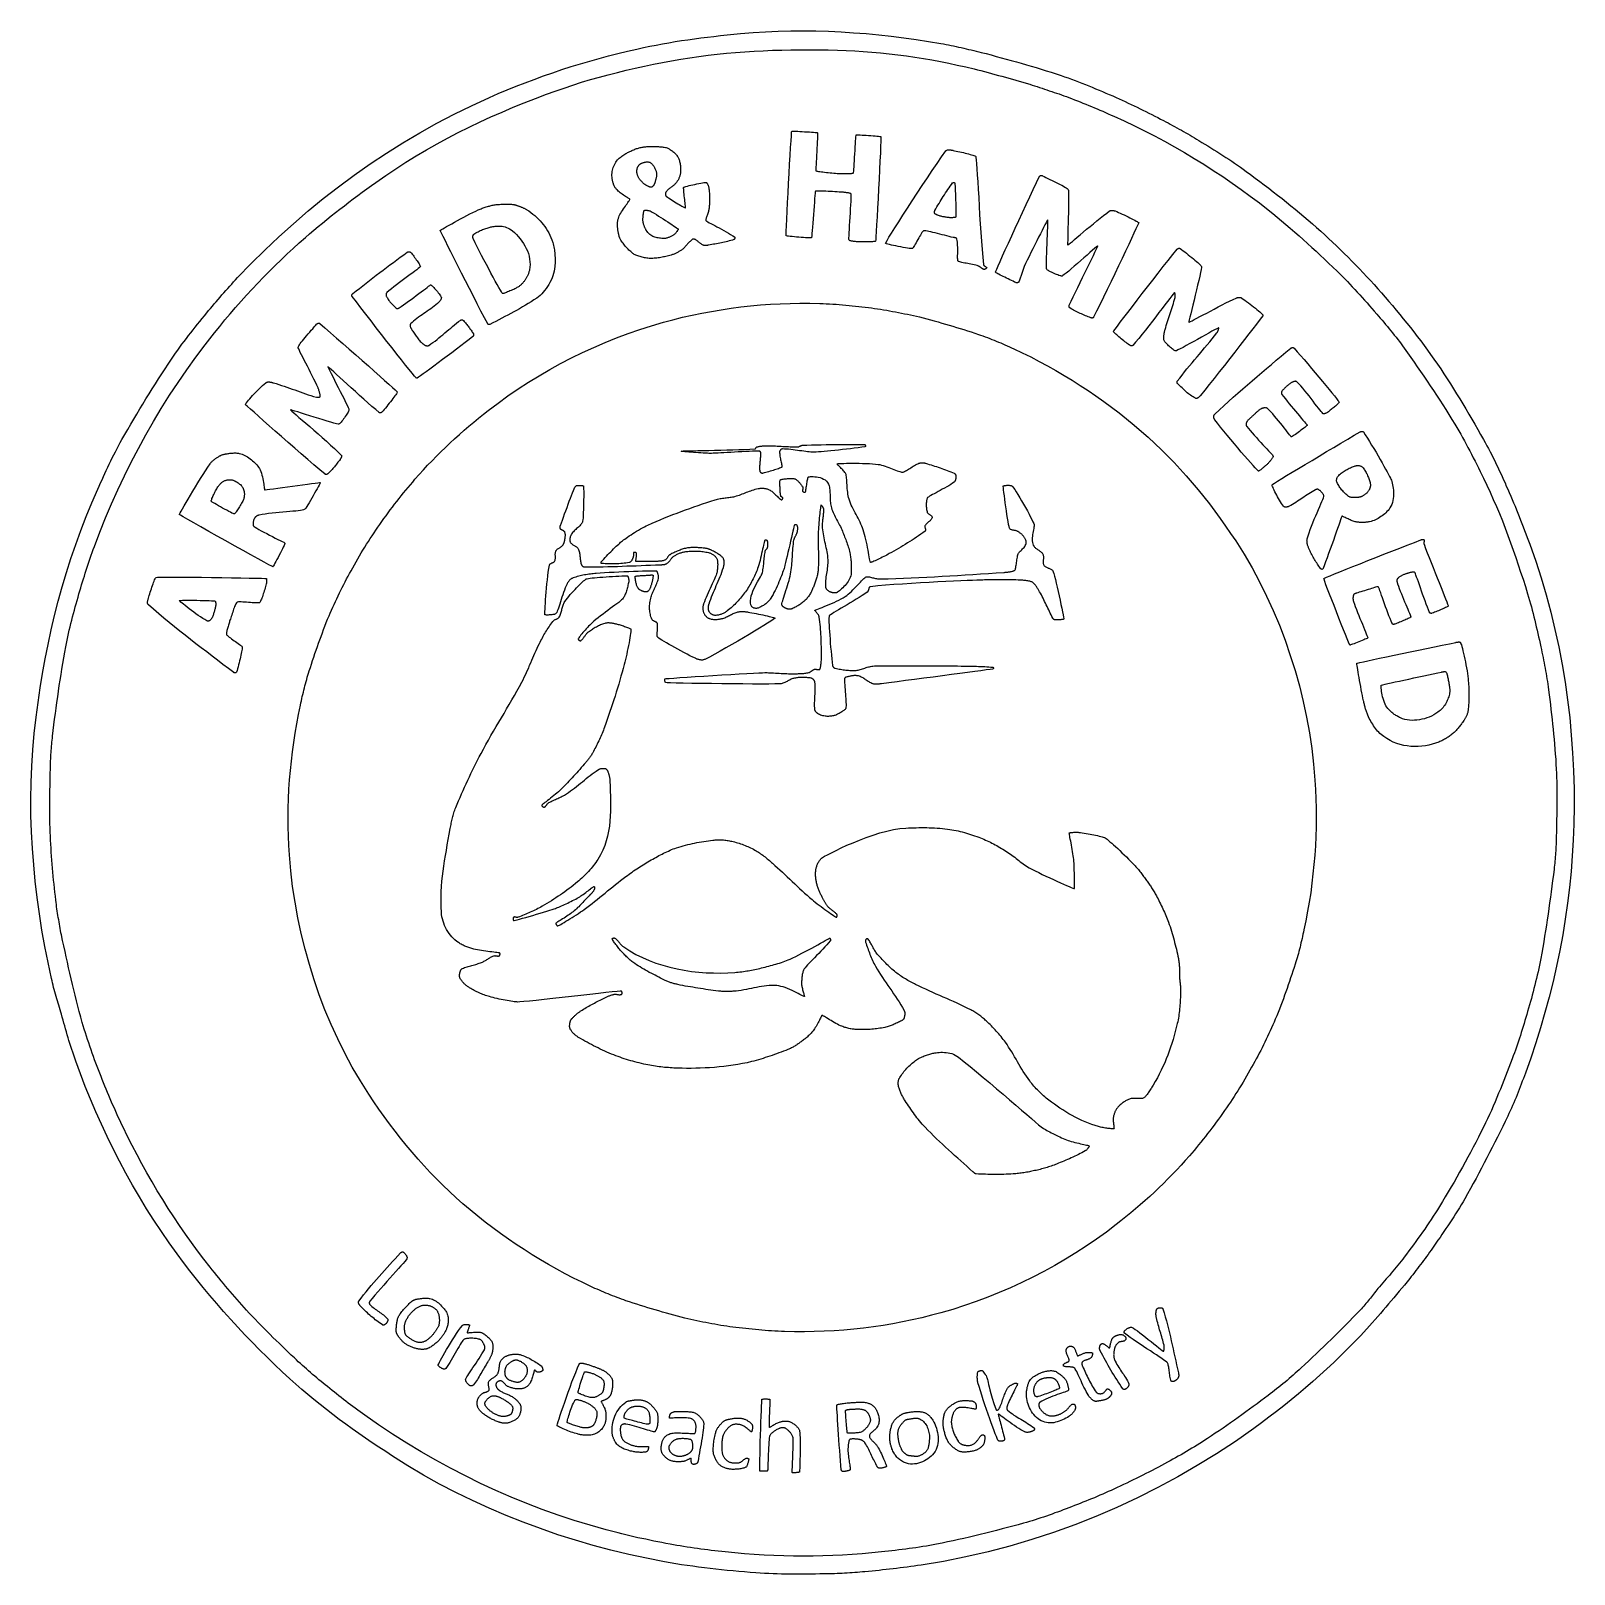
# Model space of a CAD drawing. Extents: x 29 to 1430, y 34 to 1434.
import ezdxf

# ---------------------------------------------------------------- set-up
doc = ezdxf.new("R2010")
doc.units = 0
doc.header["$MEASUREMENT"] = 0
doc.layers.get('0').update_dxf_attribs({"linetype": 'CONTINUOUS'})

msp = doc.modelspace()

# ---------------------------------------------------------------- linework, layer by layer
at = {"color": 0, "true_color": 0x000000}
for points in [[(57, 542), (56.4, 544), (55.8, 546), (55.2, 548.1), (54.6, 550.1), (54, 552.1), (53.4, 554.1), (52.8, 556.1), (52.2, 558.2), (51.6, 560.2), (51.1, 562.2), (50.5, 564.3), (50, 566.3), (49.5, 568.3), (49, 570.4), (48.5, 572.4), (48, 574.5), (44.9, 589), (42, 603.6), (39.4, 618.3), (37.1, 633.1), (35, 647.9), (33.3, 662.7), (31.9, 677.6), (30.7, 692.5), (29.9, 707.4), (29.4, 722.3), (29.3, 737.3), (29.5, 752.2), (30.1, 767.1), (31, 781.9), (32.3, 796.7), (34, 811.5), (35.8, 824.8), (37.8, 838.1), (40, 851.3), (42.4, 864.5), (45, 877.7), (47.8, 890.8), (50.9, 903.9), (54.2, 916.9), (57.8, 929.9), (61.6, 942.8), (65.6, 955.6), (70, 968.4), (74.6, 981), (79.4, 993.6), (84.6, 1006.1), (90, 1018.5), (91.3, 1021.4), (92.6, 1024.2), (93.9, 1027.1), (95.2, 1029.9), (96.5, 1032.8), (97.8, 1035.6), (99.1, 1038.4), (100.5, 1041.3), (101.9, 1044.1), (103.2, 1046.9), (104.6, 1049.7), (106.1, 1052.5), (107.5, 1055.3), (109, 1058), (110.5, 1060.8), (112, 1063.5), (114.7, 1068.2), (117.3, 1072.8), (120, 1077.4), (122.7, 1082.1), (125.5, 1086.7), (128.2, 1091.3), (131, 1095.8), (133.8, 1100.4), (136.7, 1105), (139.5, 1109.5), (142.4, 1114.1), (145.2, 1118.6), (148.2, 1123.1), (151.1, 1127.6), (154, 1132), (157, 1136.5), (158.9, 1139.2), (160.7, 1141.9), (162.6, 1144.6), (164.6, 1147.3), (166.5, 1150), (168.5, 1152.6), (170.5, 1155.2), (172.5, 1157.9), (174.5, 1160.5), (176.6, 1163.1), (178.6, 1165.6), (180.7, 1168.2), (182.8, 1170.8), (184.8, 1173.4), (186.9, 1175.9), (189, 1178.5), (190.7, 1180.6), (192.4, 1182.6), (194.1, 1184.7), (195.8, 1186.7), (197.5, 1188.7), (199.2, 1190.7), (201, 1192.8), (202.7, 1194.8), (204.5, 1196.8), (206.2, 1198.7), (208, 1200.7), (209.8, 1202.7), (211.6, 1204.7), (213.4, 1206.6), (215.2, 1208.6), (217, 1210.5), (229.2, 1223.2), (241.7, 1235.5), (254.5, 1247.7), (267.6, 1259.5), (281, 1271), (294.7, 1282.2), (308.6, 1293), (322.9, 1303.5), (337.4, 1313.7), (352.1, 1323.5), (367.1, 1332.9), (382.3, 1342), (397.8, 1350.6), (413.5, 1358.8), (429.4, 1366.6), (445.5, 1374), (453.6, 1377.5), (461.7, 1380.9), (469.9, 1384.2), (478.1, 1387.4), (486.3, 1390.5), (494.6, 1393.6), (503, 1396.5), (511.3, 1399.3), (519.7, 1402), (528.2, 1404.6), (536.6, 1407.1), (545.1, 1409.5), (553.7, 1411.8), (562.2, 1413.9), (570.9, 1416), (579.5, 1418), (585.3, 1419.3), (591.1, 1420.5), (596.8, 1421.6), (602.6, 1422.7), (608.4, 1423.7), (614.2, 1424.7), (620, 1425.6), (625.8, 1426.5), (631.6, 1427.3), (637.5, 1428.1), (643.4, 1428.8), (649.3, 1429.5), (655.3, 1430.2), (661.3, 1430.8), (667.4, 1431.4), (673.5, 1432), (684.9, 1432.9), (696.2, 1433.6), (707.6, 1434.1), (719.1, 1434.4), (730.5, 1434.5), (741.9, 1434.4), (753.3, 1434.1), (764.8, 1433.5), (776.2, 1432.8), (787.6, 1432), (799, 1430.9), (810.4, 1429.7), (821.7, 1428.2), (833, 1426.7), (844.3, 1424.9), (855.5, 1423), (857.8, 1422.6), (860.1, 1422.2), (862.4, 1421.7), (864.7, 1421.2), (867, 1420.8), (869.2, 1420.3), (871.5, 1419.8), (873.8, 1419.3), (876.1, 1418.8), (878.4, 1418.2), (880.6, 1417.7), (882.9, 1417.2), (885.2, 1416.6), (887.5, 1416.1), (889.7, 1415.5), (892, 1415)], [(57, 614), (56.6, 616), (56.3, 617.9), (55.9, 619.9), (55.6, 621.8), (55.2, 623.8), (54.9, 625.8), (54.6, 627.7), (54.2, 629.7), (53.9, 631.7), (53.6, 633.6), (53.3, 635.6), (53, 637.6), (52.7, 639.6), (52.5, 641.5), (52.2, 643.5), (52, 645.5), (51.6, 649.1), (51.2, 652.7), (50.8, 656.4), (50.4, 660), (50, 663.6), (49.7, 667.2), (49.3, 670.8), (49, 674.5), (48.7, 678.1), (48.4, 681.7), (48.1, 685.3), (47.8, 689), (47.6, 692.6), (47.4, 696.2), (47.2, 699.9), (47, 703.5), (46.9, 707.3), (46.7, 711.1), (46.6, 714.9), (46.6, 718.7), (46.5, 722.6), (46.5, 726.4), (46.5, 730.2), (46.5, 734), (46.5, 737.8), (46.6, 741.6), (46.6, 745.4), (46.7, 749.2), (46.8, 753.1), (46.8, 756.9), (46.9, 760.7), (47, 764.5), (47, 766.4), (47.1, 768.3), (47.2, 770.1), (47.2, 772), (47.3, 773.9), (47.4, 775.8), (47.5, 777.7), (47.6, 779.5), (47.7, 781.4), (47.9, 783.3), (48, 785.2), (48.2, 787), (48.4, 788.9), (48.6, 790.8), (48.8, 792.6), (49, 794.5), (49.6, 799.6), (50.3, 804.7), (50.9, 809.7), (51.6, 814.8), (52.3, 819.9), (53, 825), (53.7, 830), (54.4, 835.1), (55.1, 840.2), (55.9, 845.2), (56.7, 850.3), (57.5, 855.3), (58.3, 860.4), (59.2, 865.4), (60.1, 870.5), (61, 875.5), (61.6, 878.5), (62.2, 881.6), (62.8, 884.6), (63.5, 887.6), (64.2, 890.6), (64.9, 893.6), (65.7, 896.6), (66.4, 899.6), (67.2, 902.6), (68, 905.6), (68.8, 908.6), (69.6, 911.6), (70.5, 914.6), (71.3, 917.5), (72.2, 920.5), (73, 923.5), (73.8, 926.2), (74.6, 928.9), (75.4, 931.6), (76.2, 934.3), (77, 937), (77.9, 939.7), (78.7, 942.4), (79.6, 945.1), (80.5, 947.8), (81.4, 950.5), (82.3, 953.2), (83.2, 955.8), (84.1, 958.5), (85.1, 961.2), (86, 963.8), (87, 966.5), (91.9, 979.5), (97.1, 992.4), (102.5, 1005.3), (108.2, 1018), (114.2, 1030.6), (120.4, 1043.1), (126.9, 1055.5), (133.6, 1067.7), (140.5, 1079.9), (147.7, 1091.8), (155.2, 1103.7), (162.9, 1115.4), (170.8, 1126.9), (179, 1138.3), (187.4, 1149.5), (196, 1160.5), (200.7, 1166.3), (205.5, 1172.1), (210.3, 1177.8), (215.2, 1183.5), (220.1, 1189.1), (225.1, 1194.6), (230.2, 1200.1), (235.3, 1205.6), (240.5, 1211), (245.8, 1216.3), (251.1, 1221.6), (256.4, 1226.8), (261.9, 1232), (267.3, 1237), (272.9, 1242.1), (278.5, 1247), (282.3, 1250.3), (286.2, 1253.6), (290.1, 1256.9), (294, 1260.1), (298, 1263.3), (301.9, 1266.5), (305.9, 1269.6), (309.9, 1272.7), (313.9, 1275.8), (318, 1278.9), (322, 1282), (326.1, 1285), (330.2, 1288), (334.3, 1291), (338.4, 1294), (342.5, 1297), (351.4, 1303.3), (360.5, 1309.4), (369.7, 1315.3), (379, 1321), (388.4, 1326.6), (398, 1332), (407.6, 1337.2), (417.3, 1342.2), (427.2, 1347.1), (437.1, 1351.8), (447, 1356.4), (457, 1360.8), (467.1, 1365.1), (477.2, 1369.2), (487.3, 1373.2), (497.5, 1377), (505.4, 1379.9), (513.3, 1382.6), (521.3, 1385.2), (529.3, 1387.8), (537.3, 1390.2), (545.4, 1392.5), (553.5, 1394.7), (561.7, 1396.8), (569.8, 1398.8), (578, 1400.7), (586.2, 1402.5), (594.5, 1404.2), (602.7, 1405.8), (611, 1407.3), (619.2, 1408.7), (627.5, 1410), (635.8, 1411.2), (644.1, 1412.3), (652.4, 1413.2), (660.7, 1414.1), (669.1, 1414.9), (677.4, 1415.5), (685.8, 1416.1), (694.2, 1416.5), (702.5, 1416.9), (710.9, 1417.1), (719.3, 1417.3), (727.7, 1417.4), (736.2, 1417.4), (744.6, 1417.4), (753, 1417.2), (761.5, 1417), (769.3, 1416.7), (777.2, 1416.3), (785, 1415.8), (792.8, 1415.2), (800.6, 1414.5), (808.5, 1413.7), (816.3, 1412.8), (824.1, 1411.8), (831.8, 1410.7), (839.6, 1409.4), (847.3, 1408.1), (855, 1406.7), (862.7, 1405.2), (870.3, 1403.5), (877.9, 1401.8), (885.5, 1400), (888.7, 1399.2), (891.8, 1398.4), (895, 1397.6), (898.2, 1396.7), (901.3, 1395.9), (904.5, 1395), (907.7, 1394.1), (910.8, 1393.3), (914, 1392.4), (917.1, 1391.5), (920.3, 1390.6), (923.4, 1389.7), (926.6, 1388.7), (929.7, 1387.8), (932.9, 1386.9), (936, 1386)], [(892, 1415), (896.6, 1413.8), (901.1, 1412.6), (905.7, 1411.3), (910.2, 1410.1), (914.8, 1408.9), (919.3, 1407.6), (923.9, 1406.3), (928.4, 1405.1), (933, 1403.8), (937.5, 1402.4), (942, 1401.1), (946.5, 1399.7), (951, 1398.3), (955.5, 1396.9), (960, 1395.5), (964.5, 1394), (967.7, 1392.9), (970.9, 1391.8), (974, 1390.7), (977.2, 1389.5), (980.3, 1388.3), (983.5, 1387.1), (986.6, 1385.8), (989.7, 1384.6), (992.8, 1383.3), (995.9, 1382), (999.1, 1380.7), (1002.2, 1379.4), (1005.2, 1378), (1008.3, 1376.7), (1011.4, 1375.4), (1014.5, 1374), (1017.2, 1372.8), (1020, 1371.6), (1022.7, 1370.3), (1025.4, 1369), (1028.1, 1367.8), (1030.8, 1366.5), (1033.5, 1365.2), (1036.2, 1363.8), (1038.8, 1362.5), (1041.5, 1361.2), (1044.2, 1359.8), (1046.9, 1358.5), (1049.5, 1357.1), (1052.2, 1355.8), (1054.8, 1354.4), (1057.5, 1353), (1059.5, 1351.9), (1061.6, 1350.9), (1063.6, 1349.8), (1065.6, 1348.7), (1067.6, 1347.6), (1069.6, 1346.5), (1071.7, 1345.4), (1073.7, 1344.3), (1075.7, 1343.2), (1077.7, 1342), (1079.6, 1340.9), (1081.6, 1339.7), (1083.6, 1338.6), (1085.6, 1337.4), (1087.5, 1336.2), (1089.5, 1335), (1092.2, 1333.3), (1095, 1331.6), (1097.7, 1330), (1100.4, 1328.3), (1103.2, 1326.6), (1105.9, 1324.9), (1108.6, 1323.2), (1111.3, 1321.5), (1114, 1319.7), (1116.7, 1318), (1119.4, 1316.2), (1122, 1314.4), (1124.7, 1312.6), (1127.3, 1310.8), (1129.9, 1308.9), (1132.5, 1307), (1136.6, 1304), (1140.7, 1300.9), (1144.8, 1297.8), (1148.9, 1294.7), (1153, 1291.6), (1157, 1288.5), (1161.1, 1285.4), (1165.1, 1282.2), (1169.1, 1279), (1173.1, 1275.8), (1177.1, 1272.6), (1181, 1269.3), (1184.9, 1266.1), (1188.8, 1262.7), (1192.7, 1259.4), (1196.5, 1256), (1200.2, 1252.7), (1203.8, 1249.4), (1207.4, 1246.1), (1211, 1242.7), (1214.5, 1239.3), (1218.1, 1235.9), (1221.6, 1232.5), (1225, 1229), (1228.5, 1225.6), (1231.9, 1222.1), (1235.3, 1218.5), (1238.7, 1215), (1242.1, 1211.4), (1245.4, 1207.8), (1248.7, 1204.2), (1252, 1200.5), (1255.4, 1196.7), (1258.8, 1192.8), (1262.1, 1188.9), (1265.4, 1185.1), (1268.7, 1181.1), (1272, 1177.2), (1275.2, 1173.2), (1278.4, 1169.2), (1281.6, 1165.2), (1284.8, 1161.2), (1287.9, 1157.1), (1291, 1153.1), (1294, 1149), (1297.1, 1144.8), (1300, 1140.7), (1303, 1136.5), (1306.1, 1132.1), (1309.1, 1127.7), (1312, 1123.2), (1315, 1118.7), (1317.9, 1114.2), (1320.7, 1109.7), (1323.6, 1105.1), (1326.4, 1100.5), (1329.1, 1096), (1331.9, 1091.3), (1334.6, 1086.7), (1337.3, 1082.1), (1340, 1077.5), (1342.7, 1072.8), (1345.3, 1068.2), (1348, 1063.5), (1349.5, 1060.8), (1351, 1058), (1352.5, 1055.3), (1354, 1052.5), (1355.4, 1049.7), (1356.8, 1046.9), (1358.2, 1044.1), (1359.6, 1041.3), (1360.9, 1038.5), (1362.2, 1035.6), (1363.6, 1032.8), (1364.9, 1029.9), (1366.2, 1027.1), (1367.5, 1024.2), (1368.7, 1021.4), (1370, 1018.5), (1371.4, 1015.4), (1372.7, 1012.3), (1374, 1009.2), (1375.3, 1006.1), (1376.6, 1003), (1377.9, 999.9), (1379.1, 996.8), (1380.4, 993.7), (1381.6, 990.5), (1382.9, 987.4), (1384.1, 984.3), (1385.3, 981.1), (1386.5, 978), (1387.7, 974.8), (1388.8, 971.7), (1390, 968.5), (1395.4, 953.3), (1400.3, 938), (1404.9, 922.5), (1409.1, 906.9), (1412.8, 891.2), (1416.3, 875.4), (1419.3, 859.5), (1422, 843.5), (1424.2, 827.4), (1426.2, 811.3), (1427.7, 795.2), (1428.9, 779.1), (1429.7, 762.9), (1430.2, 746.7), (1430.3, 730.6), (1430, 714.5), (1429.5, 700.1), (1428.6, 685.7), (1427.5, 671.4), (1426, 657), (1424.3, 642.7), (1422.2, 628.4), (1419.9, 614.1), (1417.2, 599.9), (1414.3, 585.7), (1411.1, 571.6), (1407.6, 557.6), (1403.8, 543.6), (1399.8, 529.7), (1395.5, 515.9), (1390.9, 502.1), (1386, 488.5), (1385.1, 486), (1384.2, 483.6), (1383.2, 481.1), (1382.3, 478.6), (1381.4, 476.2), (1380.4, 473.7), (1379.4, 471.2), (1378.5, 468.8), (1377.5, 466.4), (1376.5, 463.9), (1375.4, 461.5), (1374.4, 459.1), (1373.3, 456.7), (1372.2, 454.3), (1371.1, 451.9), (1370, 449.5), (1367.7, 444.7), (1365.4, 440), (1363, 435.3), (1360.7, 430.5), (1358.3, 425.8), (1355.9, 421.1), (1353.5, 416.4), (1351.1, 411.7), (1348.7, 407), (1346.2, 402.3), (1343.7, 397.6), (1341.2, 393), (1338.7, 388.3), (1336.2, 383.7), (1333.6, 379.1), (1331, 374.5), (1329.4, 371.7), (1327.8, 369), (1326.1, 366.2), (1324.4, 363.5), (1322.7, 360.8), (1321, 358.1), (1319.2, 355.4), (1317.5, 352.7), (1315.7, 350), (1313.9, 347.4), (1312.1, 344.7), (1310.3, 342.1), (1308.5, 339.4), (1306.6, 336.8), (1304.8, 334.1), (1303, 331.5), (1301.7, 329.6), (1300.4, 327.7), (1299, 325.9), (1297.7, 324), (1296.3, 322.1), (1295, 320.3), (1293.6, 318.4), (1292.2, 316.6), (1290.8, 314.8), (1289.4, 312.9), (1288, 311.1), (1286.6, 309.3), (1285.2, 307.5), (1283.8, 305.6), (1282.4, 303.8), (1281, 302)], [(936, 1386), (938.2, 1385.3), (940.5, 1384.6), (942.7, 1383.9), (944.9, 1383.2), (947.2, 1382.4), (949.4, 1381.7), (951.6, 1381), (953.8, 1380.2), (956.1, 1379.5), (958.3, 1378.7), (960.5, 1378), (962.7, 1377.2), (964.9, 1376.4), (967.1, 1375.6), (969.3, 1374.8), (971.5, 1374), (974.1, 1373), (976.7, 1372), (979.3, 1371), (981.8, 1370), (984.4, 1368.9), (987, 1367.9), (989.6, 1366.8), (992.1, 1365.8), (994.7, 1364.7), (997.2, 1363.6), (999.8, 1362.5), (1002.3, 1361.5), (1004.9, 1360.4), (1007.4, 1359.2), (1010, 1358.1), (1012.5, 1357), (1021.8, 1352.8), (1031.1, 1348.4), (1040.3, 1343.8), (1049.4, 1339.1), (1058.5, 1334.3), (1067.5, 1329.3), (1076.4, 1324.1), (1085.2, 1318.8), (1094, 1313.4), (1102.6, 1307.9), (1111.2, 1302.2), (1119.7, 1296.4), (1128, 1290.5), (1136.3, 1284.4), (1144.5, 1278.3), (1152.5, 1272), (1156.6, 1268.7), (1160.6, 1265.4), (1164.7, 1262.1), (1168.6, 1258.7), (1172.6, 1255.3), (1176.6, 1251.9), (1180.5, 1248.5), (1184.4, 1245), (1188.3, 1241.5), (1192.1, 1238), (1196, 1234.4), (1199.8, 1230.9), (1203.6, 1227.3), (1207.4, 1223.7), (1211.2, 1220.1), (1215, 1216.5), (1217.4, 1214.2), (1219.7, 1211.9), (1222.1, 1209.5), (1224.4, 1207.1), (1226.7, 1204.7), (1228.9, 1202.3), (1231.2, 1199.9), (1233.4, 1197.4), (1235.7, 1194.9), (1237.9, 1192.5), (1240.1, 1190), (1242.3, 1187.5), (1244.5, 1185), (1246.6, 1182.5), (1248.8, 1180), (1251, 1177.5), (1252.6, 1175.6), (1254.3, 1173.7), (1255.9, 1171.9), (1257.5, 1170), (1259.1, 1168.1), (1260.7, 1166.1), (1262.3, 1164.2), (1263.9, 1162.3), (1265.5, 1160.4), (1267, 1158.4), (1268.6, 1156.5), (1270.1, 1154.5), (1271.6, 1152.5), (1273.1, 1150.5), (1274.5, 1148.5), (1276, 1146.5), (1279, 1142.3), (1282, 1138), (1285, 1133.8), (1287.9, 1129.5), (1290.9, 1125.3), (1293.8, 1121), (1296.7, 1116.7), (1299.6, 1112.4), (1302.5, 1108.1), (1305.3, 1103.8), (1308.2, 1099.4), (1311, 1095.1), (1313.8, 1090.7), (1316.5, 1086.3), (1319.3, 1081.9), (1322, 1077.5), (1323.8, 1074.5), (1325.5, 1071.5), (1327.3, 1068.5), (1329, 1065.5), (1330.6, 1062.5), (1332.3, 1059.4), (1333.9, 1056.4), (1335.5, 1053.3), (1337.1, 1050.2), (1338.7, 1047.1), (1340.3, 1044), (1341.8, 1040.9), (1343.4, 1037.8), (1344.9, 1034.7), (1346.5, 1031.6), (1348, 1028.5), (1351.1, 1022.2), (1354, 1015.8), (1356.9, 1009.3), (1359.7, 1002.9), (1362.5, 996.3), (1365.1, 989.8), (1367.7, 983.2), (1370.2, 976.6), (1372.6, 969.9), (1375, 963.3), (1377.3, 956.6), (1379.5, 950), (1381.7, 943.3), (1383.9, 936.7), (1386, 930.1), (1388, 923.5), (1388.9, 920.5), (1389.8, 917.6), (1390.6, 914.6), (1391.4, 911.6), (1392.2, 908.6), (1393, 905.6), (1393.8, 902.6), (1394.5, 899.6), (1395.2, 896.6), (1395.9, 893.6), (1396.6, 890.6), (1397.3, 887.6), (1398, 884.6), (1398.7, 881.5), (1399.3, 878.5), (1400, 875.5), (1400.5, 873.1), (1401, 870.7), (1401.6, 868.2), (1402.1, 865.8), (1402.5, 863.4), (1403, 860.9), (1403.5, 858.5), (1403.9, 856.1), (1404.4, 853.6), (1404.8, 851.2), (1405.2, 848.8), (1405.6, 846.3), (1406, 843.9), (1406.3, 841.4), (1406.7, 839), (1407, 836.5), (1407.6, 832), (1408.1, 827.5), (1408.7, 823), (1409.2, 818.5), (1409.7, 814), (1410.2, 809.6), (1410.7, 805.1), (1411.2, 800.6), (1411.6, 796.1), (1412, 791.6), (1412.4, 787.1), (1412.8, 782.5), (1413.1, 778), (1413.5, 773.5), (1413.7, 769), (1414, 764.5), (1414.2, 760.7), (1414.3, 756.9), (1414.4, 753.1), (1414.5, 749.3), (1414.6, 745.4), (1414.6, 741.6), (1414.6, 737.8), (1414.6, 734), (1414.5, 730.2), (1414.5, 726.4), (1414.4, 722.6), (1414.3, 718.8), (1414.3, 714.9), (1414.2, 711.1), (1414.1, 707.3), (1414, 703.5), (1414, 701.6), (1413.9, 699.7), (1413.8, 697.9), (1413.8, 696), (1413.7, 694.1), (1413.6, 692.2), (1413.5, 690.3), (1413.4, 688.5), (1413.3, 686.6), (1413.1, 684.7), (1413, 682.8), (1412.8, 681), (1412.6, 679.1), (1412.4, 677.2), (1412.2, 675.4), (1412, 673.5), (1411.4, 668.4), (1410.7, 663.3), (1410.1, 658.3), (1409.4, 653.2), (1408.7, 648.1), (1408, 643), (1407.3, 638), (1406.6, 632.9), (1405.9, 627.8), (1405.1, 622.8), (1404.3, 617.7), (1403.5, 612.7), (1402.7, 607.6), (1401.8, 602.6), (1400.9, 597.5), (1400, 592.5), (1399.4, 589.5), (1398.8, 586.4), (1398.2, 583.4), (1397.5, 580.4), (1396.8, 577.4), (1396.1, 574.4), (1395.3, 571.4), (1394.6, 568.4), (1393.8, 565.4), (1393, 562.4), (1392.2, 559.4), (1391.4, 556.4), (1390.5, 553.4), (1389.7, 550.5), (1388.8, 547.5), (1388, 544.5), (1387.2, 541.8), (1386.4, 539.1), (1385.6, 536.4), (1384.8, 533.6), (1384, 530.9), (1383.2, 528.2), (1382.3, 525.5), (1381.5, 522.8), (1380.6, 520.2), (1379.7, 517.5), (1378.8, 514.8), (1377.9, 512.1), (1376.9, 509.5), (1376, 506.8), (1375, 504.1), (1374, 501.5), (1372.5, 497.6), (1371, 493.6), (1369.5, 489.7), (1368, 485.8), (1366.4, 481.9), (1364.9, 478), (1363.3, 474.1), (1361.7, 470.2), (1360.1, 466.3), (1358.5, 462.4), (1356.8, 458.6), (1355.1, 454.7), (1353.4, 450.9), (1351.6, 447.1), (1349.8, 443.3), (1348, 439.5), (1345.7, 434.9), (1343.4, 430.3), (1341, 425.7), (1338.6, 421.2), (1336.2, 416.6), (1333.8, 412.1), (1331.3, 407.6), (1328.8, 403.1), (1326.3, 398.6), (1323.7, 394.1), (1321.2, 389.6), (1318.6, 385.2), (1316, 380.7), (1313.3, 376.3), (1310.7, 371.9), (1308, 367.5), (1306.2, 364.5), (1304.3, 361.6), (1302.4, 358.6), (1300.5, 355.7), (1298.5, 352.8), (1296.6, 349.9), (1294.6, 347), (1292.6, 344.1), (1290.5, 341.3), (1288.5, 338.4), (1286.4, 335.6), (1284.4, 332.7), (1282.3, 329.9), (1280.2, 327.1), (1278.1, 324.3), (1276, 321.5), (1274.6, 319.6), (1273.2, 317.8), (1271.7, 316), (1270.3, 314.2), (1268.8, 312.4), (1267.3, 310.6), (1265.8, 308.8), (1264.3, 307), (1262.8, 305.2), (1261.3, 303.5), (1259.7, 301.7), (1258.2, 300), (1256.6, 298.2), (1255.1, 296.5), (1253.5, 294.7), (1252, 293)], [(720, 1343.5), (720.3, 1343.5), (721.1, 1343.5), (722.3, 1343.5), (723.8, 1343.5), (725.5, 1343.4), (727.5, 1343.3), (729.6, 1343.2), (731.7, 1343), (733.9, 1342.9), (736, 1342.8), (738, 1342.6), (739.7, 1342.5), (741.2, 1342.3), (742.4, 1342.2), (743.2, 1342.1), (743.5, 1342), (743.5, 1341.5), (743.5, 1340.4), (743.5, 1338.7), (743.4, 1336.5), (743.2, 1333.9), (743.1, 1331), (742.9, 1328), (742.7, 1324.8), (742.5, 1321.6), (742.4, 1318.6), (742.2, 1315.7), (742.1, 1313.1), (742, 1310.9), (741.9, 1309.1), (741.9, 1308), (742, 1307.5), (742.2, 1307.4), (742.7, 1307.2), (743.5, 1307.1), (744.4, 1306.9), (745.6, 1306.7), (746.9, 1306.6), (748.3, 1306.4), (749.9, 1306.2), (751.5, 1306), (753.1, 1305.8), (754.8, 1305.6), (756.5, 1305.5), (758.1, 1305.3), (759.7, 1305.2), (761.1, 1305.1), (762.5, 1305), (763.4, 1305), (764.3, 1304.9), (765.4, 1304.9), (766.4, 1304.9), (767.5, 1304.9), (768.6, 1304.9), (769.7, 1304.9), (770.7, 1304.9), (771.7, 1305), (772.6, 1305), (773.5, 1305.1), (774.3, 1305.1), (774.9, 1305.2), (775.4, 1305.3), (775.8, 1305.4), (776, 1305.5), (776.1, 1306), (776.3, 1307.1), (776.4, 1308.9), (776.6, 1311.1), (776.8, 1313.7), (777, 1316.6), (777.1, 1319.7), (777.3, 1322.8), (777.5, 1326), (777.7, 1329.1), (777.9, 1332), (778, 1334.5), (778.2, 1336.7), (778.3, 1338.4), (778.4, 1339.6), (778.5, 1340), (778.8, 1340), (779.6, 1340.1), (780.7, 1340), (782.1, 1340), (783.8, 1339.9), (785.7, 1339.8), (787.7, 1339.7), (789.8, 1339.5), (791.8, 1339.4), (793.8, 1339.2), (795.7, 1339.1), (797.4, 1339), (798.8, 1338.8), (799.9, 1338.7), (800.7, 1338.6), (801, 1338.5), (801, 1337.4), (800.9, 1334.3), (800.7, 1329.6), (800.5, 1323.6), (800.1, 1316.4), (799.7, 1308.4), (799.3, 1299.9), (798.8, 1291.1), (798.4, 1282.2), (797.9, 1273.7), (797.5, 1265.7), (797.1, 1258.5), (796.7, 1252.4), (796.4, 1247.7), (796.2, 1244.7), (796, 1243.5), (795.8, 1243.4), (795.4, 1243.3), (794.8, 1243.2), (794.1, 1243.2), (793.2, 1243.1), (792.2, 1243), (791.1, 1243), (790, 1243), (788.8, 1242.9), (787.5, 1242.9), (786.3, 1242.9), (785, 1242.9), (783.8, 1242.9), (782.6, 1242.9), (781.5, 1243), (780.5, 1243), (779.9, 1243), (779.3, 1243.1), (778.7, 1243.1), (778, 1243.2), (777.4, 1243.3), (776.7, 1243.3), (776, 1243.4), (775.4, 1243.5), (774.8, 1243.6), (774.2, 1243.7), (773.6, 1243.9), (773.2, 1244), (772.8, 1244.1), (772.4, 1244.2), (772.2, 1244.4), (772, 1244.5), (771.9, 1245.1), (771.9, 1246.5), (772, 1248.6), (772.2, 1251.3), (772.3, 1254.4), (772.5, 1257.9), (772.8, 1261.6), (773, 1265.5), (773.3, 1269.3), (773.5, 1273.1), (773.7, 1276.6), (773.9, 1279.7), (774, 1282.4), (774.1, 1284.5), (774.1, 1285.9), (774, 1286.5), (773.8, 1286.6), (773.6, 1286.8), (773.3, 1286.9), (772.9, 1287), (772.5, 1287.2), (772, 1287.3), (771.5, 1287.4), (771, 1287.5), (770.4, 1287.6), (769.8, 1287.6), (769.2, 1287.7), (768.7, 1287.8), (768.1, 1287.9), (767.5, 1287.9), (767, 1288), (766.5, 1288), (764.9, 1288.1), (763.1, 1288.2), (761.1, 1288.4), (759.2, 1288.5), (757.1, 1288.6), (755.1, 1288.7), (753, 1288.8), (751.1, 1288.9), (749.2, 1289), (747.4, 1289), (745.8, 1289.1), (744.4, 1289.1), (743.3, 1289.1), (742.4, 1289.1), (741.8, 1289.1), (741.5, 1289), (741.4, 1288.5), (741.2, 1287.1), (741, 1284.9), (740.8, 1282.2), (740.6, 1279), (740.3, 1275.5), (740, 1271.6), (739.7, 1267.7), (739.4, 1263.8), (739.2, 1260), (738.9, 1256.4), (738.6, 1253.2), (738.4, 1250.5), (738.2, 1248.4), (738.1, 1247), (738, 1246.5), (737.7, 1246.5), (736.9, 1246.5), (735.8, 1246.5), (734.3, 1246.6), (732.6, 1246.7), (730.7, 1246.9), (728.6, 1247), (726.5, 1247.2), (724.4, 1247.4), (722.4, 1247.6), (720.4, 1247.8), (718.7, 1247.9), (717.2, 1248.1), (716.1, 1248.3), (715.3, 1248.4), (715, 1248.5), (715, 1249.6), (715.1, 1252.7), (715.3, 1257.4), (715.6, 1263.5), (715.9, 1270.7), (716.3, 1278.7), (716.7, 1287.2), (717.2, 1296), (717.7, 1304.9), (718.1, 1313.4), (718.6, 1321.4), (719, 1328.6), (719.4, 1334.6), (719.7, 1339.3), (719.9, 1342.4), (720, 1343.5)], [(591, 1329.5), (592.1, 1329.5), (593.2, 1329.5), (594.3, 1329.5), (595.5, 1329.5), (596.6, 1329.5), (597.8, 1329.5), (599, 1329.4), (600.1, 1329.3), (601.2, 1329.3), (602.3, 1329.1), (603.4, 1329), (604.3, 1328.9), (605.3, 1328.7), (606.1, 1328.5), (606.8, 1328.2), (607.5, 1328), (608.1, 1327.7), (608.8, 1327.4), (609.4, 1326.9), (610.1, 1326.5), (610.8, 1326), (611.5, 1325.5), (612.2, 1324.9), (612.9, 1324.3), (613.5, 1323.7), (614.2, 1323.1), (614.8, 1322.5), (615.3, 1321.9), (615.8, 1321.3), (616.3, 1320.6), (616.7, 1320.1), (617, 1319.5), (617.3, 1318.9), (617.6, 1318.3), (617.8, 1317.5), (618, 1316.7), (618.2, 1315.9), (618.4, 1315), (618.6, 1314.1), (618.7, 1313.2), (618.9, 1312.2), (619, 1311.2), (619, 1310.2), (619.1, 1309.3), (619.1, 1308.3), (619.1, 1307.3), (619.1, 1306.4), (619, 1305.5), (618.9, 1304.9), (618.8, 1304.3), (618.7, 1303.7), (618.5, 1303.1), (618.3, 1302.5), (618.1, 1301.9), (617.9, 1301.3), (617.6, 1300.8), (617.4, 1300.2), (617.1, 1299.6), (616.8, 1299.1), (616.4, 1298.5), (616.1, 1298), (615.7, 1297.5), (615.4, 1297), (615, 1296.5), (614.5, 1295.9), (614, 1295.4), (613.5, 1294.9), (612.9, 1294.4), (612.3, 1293.9), (611.7, 1293.4), (611.1, 1293), (610.5, 1292.5), (609.9, 1292.1), (609.3, 1291.6), (608.7, 1291.1), (608.1, 1290.7), (607.5, 1290.2), (607, 1289.6), (606.5, 1289.1), (606, 1288.5), (605.9, 1288.3), (605.7, 1288.1), (605.6, 1287.8), (605.5, 1287.5), (605.4, 1287.3), (605.4, 1287), (605.3, 1286.7), (605.3, 1286.4), (605.3, 1286.1), (605.3, 1285.9), (605.4, 1285.6), (605.5, 1285.3), (605.6, 1285.1), (605.7, 1284.9), (605.8, 1284.7), (606, 1284.5), (607.1, 1283.7), (608.2, 1282.8), (609.5, 1281.9), (610.9, 1281), (612.3, 1280.1), (613.7, 1279.2), (615.2, 1278.3), (616.6, 1277.5), (617.9, 1276.8), (619.2, 1276.1), (620.3, 1275.4), (621.3, 1274.9), (622.2, 1274.5), (622.8, 1274.2), (623.3, 1274), (623.5, 1274), (623.5, 1274.2), (623.5, 1274.8), (623.5, 1275.7), (623.4, 1276.9), (623.2, 1278.3), (623.1, 1279.8), (622.9, 1281.4), (622.7, 1283.1), (622.5, 1284.7), (622.3, 1286.4), (622.2, 1287.9), (622.1, 1289.3), (622, 1290.5), (621.9, 1291.5), (621.9, 1292.2), (622, 1292.5), (622.3, 1292.7), (623, 1292.9), (624, 1293.2), (625.3, 1293.6), (626.8, 1294), (628.5, 1294.4), (630.3, 1294.8), (632.1, 1295.2), (634, 1295.6), (635.8, 1296), (637.5, 1296.3), (639, 1296.6), (640.3, 1296.8), (641.4, 1297), (642.1, 1297), (642.5, 1297), (642.7, 1296.9), (642.8, 1296.7), (643, 1296.4), (643.2, 1296.1), (643.4, 1295.7), (643.6, 1295.3), (643.8, 1294.9), (644, 1294.4), (644.2, 1294), (644.3, 1293.4), (644.5, 1292.9), (644.6, 1292.4), (644.8, 1291.9), (644.9, 1291.4), (644.9, 1290.9), (645, 1290.5), (645.1, 1289.4), (645.2, 1288.4), (645.3, 1287.3), (645.3, 1286.3), (645.4, 1285.2), (645.4, 1284.1), (645.4, 1283.1), (645.5, 1282), (645.4, 1280.9), (645.4, 1279.9), (645.4, 1278.8), (645.3, 1277.7), (645.3, 1276.7), (645.2, 1275.6), (645.1, 1274.6), (645, 1273.5), (644.9, 1272.8), (644.7, 1272), (644.5, 1271.2), (644.3, 1270.4), (644, 1269.5), (643.7, 1268.7), (643.4, 1267.9), (643.2, 1267), (642.9, 1266.3), (642.6, 1265.5), (642.4, 1264.8), (642.2, 1264.2), (642.1, 1263.7), (642, 1263.2), (641.9, 1262.8), (642, 1262.5), (642.3, 1262.2), (642.9, 1261.7), (643.9, 1261.1), (645.1, 1260.4), (646.6, 1259.6), (648.3, 1258.7), (650.1, 1257.7), (652.1, 1256.7), (654.2, 1255.6), (656.3, 1254.4), (658.4, 1253.2), (660.5, 1252.1), (662.6, 1250.9), (664.5, 1249.7), (666.4, 1248.6), (668, 1247.5), (668.1, 1247.4), (668.2, 1247.3), (668.3, 1247.1), (668.3, 1246.9), (668.4, 1246.8), (668.4, 1246.6), (668.3, 1246.4), (668.3, 1246.2), (668.3, 1246), (668.2, 1245.8), (668.1, 1245.6), (668, 1245.4), (667.9, 1245.3), (667.8, 1245.2), (667.6, 1245.1), (667.5, 1245), (666.1, 1244.6), (664.7, 1244.2), (663.3, 1243.8), (661.8, 1243.4), (660.4, 1243.1), (659, 1242.7), (657.5, 1242.4), (656.1, 1242.1), (654.6, 1241.8), (653.2, 1241.6), (651.8, 1241.3), (650.3, 1241), (648.9, 1240.8), (647.4, 1240.5), (645.9, 1240.3), (644.5, 1240), (644.2, 1239.9), (643.9, 1239.9), (643.6, 1239.8), (643.2, 1239.8), (642.9, 1239.7), (642.6, 1239.7), (642.3, 1239.7), (642, 1239.6), (641.6, 1239.6), (641.3, 1239.6), (641, 1239.7), (640.7, 1239.7), (640.4, 1239.7), (640.1, 1239.8), (639.8, 1239.9), (639.5, 1240), (639, 1240.2), (638.5, 1240.5), (638.1, 1240.8), (637.7, 1241.1), (637.2, 1241.4), (636.8, 1241.7), (636.4, 1242.1), (636, 1242.4), (635.6, 1242.8), (635.1, 1243.1), (634.7, 1243.5), (634.3, 1243.8), (633.9, 1244.2), (633.4, 1244.5), (633, 1244.7), (632.5, 1245), (632.3, 1245.1), (632.1, 1245.2), (632, 1245.2), (631.8, 1245.3), (631.6, 1245.3), (631.4, 1245.4), (631.2, 1245.4), (631, 1245.4), (630.8, 1245.4), (630.6, 1245.4), (630.4, 1245.4), (630.2, 1245.3), (630, 1245.3), (629.8, 1245.2), (629.7, 1245.1), (629.5, 1245), (628.9, 1244.5), (628.3, 1244), (627.7, 1243.4), (627.1, 1242.9), (626.6, 1242.3), (626.1, 1241.7), (625.5, 1241.1), (625, 1240.5), (624.5, 1239.9), (624, 1239.3), (623.4, 1238.7), (622.9, 1238.1), (622.3, 1237.5), (621.7, 1237), (621.1, 1236.5), (620.5, 1236), (619.9, 1235.6), (619.4, 1235.2), (618.8, 1234.8), (618.2, 1234.4), (617.6, 1234.1), (617, 1233.7), (616.3, 1233.4), (615.7, 1233), (615.1, 1232.7), (614.5, 1232.4), (613.8, 1232.2), (613.2, 1231.9), (612.5, 1231.6), (611.8, 1231.4), (611.2, 1231.2), (610.5, 1231), (609.3, 1230.7), (608.2, 1230.4), (607, 1230.1), (605.8, 1229.8), (604.6, 1229.5), (603.5, 1229.3), (602.3, 1229), (601.1, 1228.8), (599.9, 1228.6), (598.7, 1228.4), (597.5, 1228.3), (596.3, 1228.1), (595.1, 1228.1), (593.9, 1228), (592.7, 1228), (591.5, 1228), (590.5, 1228), (589.5, 1228.1), (588.5, 1228.3), (587.4, 1228.4), (586.4, 1228.6), (585.3, 1228.8), (584.3, 1229.1), (583.3, 1229.3), (582.3, 1229.6), (581.3, 1229.9), (580.4, 1230.2), (579.5, 1230.6), (578.6, 1230.9), (577.9, 1231.3), (577.1, 1231.6), (576.5, 1232), (575.9, 1232.4), (575.2, 1232.9), (574.5, 1233.5), (573.8, 1234.1), (573, 1234.8), (572.2, 1235.5), (571.5, 1236.3), (570.7, 1237.2), (569.9, 1238), (569.1, 1238.9), (568.3, 1239.9), (567.6, 1240.8), (566.9, 1241.7), (566.2, 1242.7), (565.6, 1243.6), (565, 1244.5), (564.6, 1245.1), (564.3, 1245.7), (564, 1246.4), (563.7, 1247.1), (563.5, 1247.7), (563.3, 1248.4), (563.1, 1249.1), (562.9, 1249.8), (562.7, 1250.5), (562.6, 1251.2), (562.5, 1251.9), (562.3, 1252.6), (562.2, 1253.4), (562.2, 1254.1), (562.1, 1254.8), (562, 1255.5), (561.9, 1256.1), (561.9, 1256.8), (561.9, 1257.4), (561.8, 1258), (561.8, 1258.7), (561.8, 1259.3), (561.9, 1260), (561.9, 1260.6), (561.9, 1261.2), (562, 1261.9), (562.1, 1262.5), (562.2, 1263.1), (562.4, 1263.7), (562.6, 1264.3), (562.8, 1264.9), (563, 1265.5), (563.5, 1266.6), (564.1, 1267.8), (564.8, 1269.1), (565.6, 1270.3), (566.4, 1271.6), (567.3, 1272.9), (568.1, 1274.2), (569, 1275.4), (569.8, 1276.5), (570.5, 1277.6), (571.2, 1278.6), (571.8, 1279.5), (572.3, 1280.2), (572.7, 1280.8), (572.9, 1281.3), (573, 1281.5), (572.9, 1281.7), (572.6, 1282), (572.1, 1282.3), (571.5, 1282.7), (570.8, 1283.2), (570, 1283.7), (569.1, 1284.2), (568.2, 1284.9), (567.2, 1285.5), (566.2, 1286.2), (565.2, 1286.9), (564.2, 1287.6), (563.3, 1288.3), (562.4, 1289), (561.7, 1289.8), (561, 1290.5), (560.6, 1291), (560.2, 1291.6), (559.8, 1292.1), (559.5, 1292.7), (559.2, 1293.3), (558.9, 1293.9), (558.6, 1294.6), (558.3, 1295.2), (558.1, 1295.8), (557.9, 1296.5), (557.7, 1297.2), (557.5, 1297.8), (557.4, 1298.5), (557.2, 1299.2), (557.1, 1299.8), (557, 1300.5), (556.9, 1301.7), (556.8, 1303), (556.8, 1304.2), (556.9, 1305.5), (557.1, 1306.8), (557.3, 1308.1), (557.6, 1309.3), (558, 1310.6), (558.5, 1311.8), (559, 1313), (559.6, 1314.1), (560.2, 1315.2), (561, 1316.3), (561.7, 1317.3), (562.6, 1318.2), (563.5, 1319), (564.3, 1319.6), (565.1, 1320.3), (565.9, 1320.9), (566.7, 1321.4), (567.6, 1322), (568.4, 1322.6), (569.3, 1323.1), (570.2, 1323.6), (571, 1324.1), (571.9, 1324.5), (572.9, 1325), (573.8, 1325.4), (574.7, 1325.8), (575.6, 1326.2), (576.6, 1326.6), (577.5, 1327), (578.3, 1327.3), (579.1, 1327.6), (579.9, 1327.8), (580.8, 1328.1), (581.6, 1328.3), (582.4, 1328.5), (583.3, 1328.6), (584.1, 1328.8), (585, 1328.9), (585.8, 1329.1), (586.7, 1329.2), (587.6, 1329.3), (588.4, 1329.4), (589.3, 1329.4), (590.1, 1329.5), (591, 1329.5)], [(860, 1325.5), (860.3, 1325.8), (860.6, 1326), (860.9, 1326.2), (861.3, 1326.4), (861.6, 1326.5), (862.1, 1326.5), (862.5, 1326.6), (862.9, 1326.6), (863.4, 1326.5), (863.8, 1326.5), (864.3, 1326.4), (864.8, 1326.3), (865.2, 1326.3), (865.7, 1326.2), (866.1, 1326.1), (866.5, 1326), (867.9, 1325.7), (869.3, 1325.4), (870.9, 1325.1), (872.5, 1324.8), (874.1, 1324.4), (875.8, 1324), (877.4, 1323.6), (879, 1323.2), (880.5, 1322.8), (881.9, 1322.4), (883.2, 1322.1), (884.4, 1321.7), (885.3, 1321.4), (886.1, 1321), (886.7, 1320.7), (887, 1320.5), (887.2, 1319.6), (887.5, 1317.3), (887.7, 1313.8), (888.1, 1309.3), (888.4, 1303.8), (888.8, 1297.5), (889.2, 1290.7), (889.7, 1283.3), (890.1, 1275.5), (890.6, 1267.5), (891.1, 1259.4), (891.7, 1251.4), (892.2, 1243.5), (892.8, 1236), (893.4, 1229), (894, 1222.5), (894.1, 1222.2), (894.2, 1222), (894.3, 1221.7), (894.5, 1221.5), (894.8, 1221.3), (895, 1221.1), (895.3, 1220.9), (895.6, 1220.7), (895.9, 1220.5), (896.1, 1220.3), (896.4, 1220.1), (896.6, 1220), (896.8, 1219.8), (896.9, 1219.7), (897, 1219.6), (897, 1219.5), (897, 1219.4), (896.9, 1219.3), (896.8, 1219.2), (896.7, 1219), (896.6, 1218.9), (896.4, 1218.8), (896.3, 1218.6), (896.1, 1218.5), (895.9, 1218.4), (895.7, 1218.3), (895.5, 1218.2), (895.3, 1218.1), (895.1, 1218), (894.9, 1218), (894.7, 1218), (894.5, 1218), (894.2, 1218.1), (893.8, 1218.2), (893.5, 1218.4), (893.2, 1218.5), (892.9, 1218.7), (892.6, 1219), (892.3, 1219.2), (892, 1219.4), (891.7, 1219.7), (891.4, 1219.9), (891.1, 1220.1), (890.8, 1220.3), (890.5, 1220.5), (890.2, 1220.7), (889.8, 1220.9), (889.5, 1221), (888.3, 1221.4), (887, 1221.7), (885.6, 1222), (884.2, 1222.4), (882.7, 1222.7), (881.2, 1223), (879.8, 1223.3), (878.3, 1223.6), (877, 1223.8), (875.7, 1224.1), (874.5, 1224.4), (873.4, 1224.6), (872.5, 1224.8), (871.8, 1225.1), (871.3, 1225.3), (871, 1225.5), (870.9, 1225.8), (870.7, 1226.4), (870.7, 1227.2), (870.6, 1228.2), (870.6, 1229.3), (870.6, 1230.6), (870.7, 1232), (870.7, 1233.5), (870.7, 1235), (870.7, 1236.6), (870.7, 1238.2), (870.6, 1239.8), (870.5, 1241.3), (870.4, 1242.8), (870.2, 1244.2), (870, 1245.5), (869.9, 1245.7), (869.8, 1245.9), (869.7, 1246.1), (869.5, 1246.2), (869.3, 1246.3), (869.1, 1246.4), (868.9, 1246.5), (868.6, 1246.6), (868.4, 1246.7), (868.1, 1246.7), (867.8, 1246.8), (867.5, 1246.8), (867.3, 1246.9), (867, 1246.9), (866.7, 1246.9), (866.5, 1247), (864.7, 1247.4), (862.8, 1247.9), (860.8, 1248.4), (858.7, 1249), (856.6, 1249.5), (854.4, 1250), (852.3, 1250.6), (850.2, 1251.1), (848.2, 1251.5), (846.3, 1252), (844.6, 1252.3), (843.1, 1252.6), (841.8, 1252.9), (840.7, 1253), (839.9, 1253.1), (839.5, 1253), (839.2, 1252.7), (838.7, 1252.2), (838.2, 1251.4), (837.5, 1250.3), (836.8, 1249.2), (836.1, 1247.8), (835.3, 1246.5), (834.5, 1245), (833.7, 1243.6), (833, 1242.2), (832.2, 1240.9), (831.5, 1239.7), (830.9, 1238.7), (830.3, 1237.9), (829.9, 1237.3), (829.5, 1237), (829, 1236.9), (828, 1237), (826.7, 1237.1), (825, 1237.3), (823.2, 1237.6), (821.1, 1238), (818.9, 1238.4), (816.7, 1238.8), (814.5, 1239.3), (812.4, 1239.7), (810.5, 1240.1), (808.7, 1240.5), (807.2, 1240.9), (806, 1241.1), (805.3, 1241.4), (805, 1241.5), (805.4, 1242.2), (806.5, 1244.1), (808.3, 1247.1), (810.7, 1251), (813.7, 1255.7), (817.1, 1261.1), (820.9, 1267.1), (825, 1273.5), (829.4, 1280.2), (833.9, 1287.2), (838.5, 1294.1), (843.1, 1301), (847.6, 1307.7), (852, 1314.1), (856.1, 1320.1), (860, 1325.5)], [(584, 1314.5), (584.4, 1314.7), (584.9, 1314.8), (585.4, 1315), (585.9, 1315.1), (586.4, 1315.2), (586.9, 1315.3), (587.4, 1315.4), (587.9, 1315.5), (588.4, 1315.5), (588.9, 1315.5), (589.4, 1315.5), (589.8, 1315.5), (590.3, 1315.4), (590.7, 1315.3), (591.1, 1315.2), (591.5, 1315), (591.9, 1314.8), (592.3, 1314.5), (592.6, 1314.1), (593.1, 1313.7), (593.5, 1313.3), (593.9, 1312.7), (594.3, 1312.2), (594.7, 1311.6), (595, 1311), (595.4, 1310.4), (595.7, 1309.7), (596.1, 1309.1), (596.3, 1308.4), (596.6, 1307.8), (596.8, 1307.1), (597, 1306.5), (597.1, 1305.9), (597.2, 1305.4), (597.3, 1304.8), (597.3, 1304.3), (597.3, 1303.7), (597.2, 1303.1), (597.2, 1302.6), (597.1, 1302), (597, 1301.4), (596.8, 1300.9), (596.7, 1300.3), (596.6, 1299.7), (596.4, 1299.2), (596.3, 1298.6), (596.1, 1298.1), (596, 1297.5), (595.9, 1297.2), (595.8, 1296.9), (595.7, 1296.6), (595.6, 1296.2), (595.5, 1295.9), (595.4, 1295.6), (595.2, 1295.3), (595.1, 1295), (594.9, 1294.7), (594.8, 1294.5), (594.6, 1294.2), (594.4, 1293.9), (594.2, 1293.7), (594, 1293.4), (593.7, 1293.2), (593.5, 1293), (593.3, 1292.9), (593.2, 1292.8), (593, 1292.7), (592.8, 1292.7), (592.6, 1292.6), (592.5, 1292.6), (592.3, 1292.6), (592.1, 1292.6), (591.8, 1292.6), (591.6, 1292.7), (591.4, 1292.7), (591.2, 1292.7), (591, 1292.8), (590.9, 1292.9), (590.7, 1292.9), (590.5, 1293), (590.1, 1293.2), (589.7, 1293.4), (589.3, 1293.6), (588.9, 1293.8), (588.5, 1294), (588.1, 1294.2), (587.7, 1294.5), (587.3, 1294.7), (586.9, 1295), (586.6, 1295.2), (586.2, 1295.5), (585.8, 1295.8), (585.5, 1296.1), (585.2, 1296.4), (584.8, 1296.7), (584.5, 1297), (584.2, 1297.4), (583.8, 1297.7), (583.5, 1298.1), (583.1, 1298.5), (582.8, 1298.8), (582.5, 1299.2), (582.2, 1299.6), (581.9, 1300), (581.6, 1300.4), (581.3, 1300.8), (581, 1301.3), (580.8, 1301.7), (580.6, 1302.1), (580.4, 1302.6), (580.2, 1303), (580, 1303.5), (579.9, 1303.9), (579.8, 1304.3), (579.7, 1304.8), (579.6, 1305.2), (579.5, 1305.7), (579.5, 1306.1), (579.4, 1306.6), (579.4, 1307), (579.4, 1307.5), (579.5, 1307.9), (579.5, 1308.4), (579.6, 1308.8), (579.6, 1309.2), (579.7, 1309.7), (579.9, 1310.1), (580, 1310.5), (580.1, 1310.8), (580.3, 1311.2), (580.5, 1311.5), (580.6, 1311.8), (580.9, 1312.1), (581.1, 1312.4), (581.3, 1312.6), (581.6, 1312.9), (581.9, 1313.2), (582.1, 1313.4), (582.4, 1313.6), (582.7, 1313.8), (583, 1314), (583.4, 1314.2), (583.7, 1314.4), (584, 1314.5)], [(945, 1302.5), (945.1, 1302.6), (945.2, 1302.8), (945.3, 1302.9), (945.4, 1303), (945.6, 1303), (945.8, 1303.1), (945.9, 1303.1), (946.1, 1303.2), (946.3, 1303.2), (946.5, 1303.2), (946.7, 1303.2), (946.8, 1303.2), (947, 1303.2), (947.2, 1303.1), (947.3, 1303.1), (947.5, 1303), (949.1, 1302.3), (950.8, 1301.5), (952.6, 1300.6), (954.4, 1299.7), (956.3, 1298.8), (958.2, 1297.9), (960.1, 1296.9), (961.9, 1296), (963.6, 1295.1), (965.2, 1294.3), (966.7, 1293.4), (968, 1292.7), (969.1, 1292), (970, 1291.4), (970.7, 1290.9), (971, 1290.5), (971.2, 1289.6), (971.3, 1287.8), (971.3, 1285.2), (971.3, 1281.9), (971.3, 1278), (971.2, 1273.8), (971.1, 1269.3), (971, 1264.7), (970.9, 1260.1), (970.7, 1255.6), (970.6, 1251.5), (970.5, 1247.7), (970.5, 1244.6), (970.4, 1242.2), (970.4, 1240.6), (970.5, 1240), (970.9, 1240.2), (971.7, 1240.9), (973, 1242), (974.8, 1243.4), (976.8, 1245.2), (979.2, 1247.2), (981.9, 1249.4), (984.7, 1251.8), (987.7, 1254.4), (990.8, 1256.9), (993.9, 1259.5), (997, 1262.1), (1000.1, 1264.6), (1003.1, 1266.9), (1005.9, 1269.1), (1008.5, 1271), (1008.8, 1271.2), (1009, 1271.3), (1009.3, 1271.4), (1009.6, 1271.5), (1009.9, 1271.6), (1010.3, 1271.6), (1010.6, 1271.6), (1010.9, 1271.6), (1011.3, 1271.6), (1011.6, 1271.5), (1011.9, 1271.5), (1012.3, 1271.4), (1012.6, 1271.3), (1012.9, 1271.2), (1013.2, 1271.1), (1013.5, 1271), (1015, 1270.4), (1016.5, 1269.7), (1018.2, 1269), (1020, 1268.2), (1021.7, 1267.4), (1023.5, 1266.5), (1025.3, 1265.7), (1027, 1264.8), (1028.6, 1264), (1030.1, 1263.3), (1031.4, 1262.6), (1032.6, 1261.9), (1033.6, 1261.4), (1034.3, 1261), (1034.8, 1260.7), (1035, 1260.5), (1034.7, 1259.8), (1033.9, 1257.8), (1032.5, 1254.8), (1030.7, 1250.8), (1028.4, 1246), (1025.9, 1240.5), (1023, 1234.5), (1019.9, 1227.9), (1016.7, 1221.1), (1013.3, 1214), (1009.9, 1206.9), (1006.5, 1199.8), (1003.1, 1192.9), (999.9, 1186.3), (996.8, 1180.1), (994, 1174.5), (993.9, 1174.4), (993.8, 1174.2), (993.7, 1174.1), (993.6, 1174.1), (993.4, 1174), (993.2, 1173.9), (993.1, 1173.9), (992.9, 1173.8), (992.7, 1173.8), (992.5, 1173.8), (992.4, 1173.8), (992.2, 1173.8), (992, 1173.9), (991.8, 1173.9), (991.7, 1173.9), (991.5, 1174), (990.3, 1174.5), (989.1, 1175), (987.8, 1175.5), (986.6, 1176), (985.4, 1176.5), (984.2, 1177), (983, 1177.6), (981.8, 1178.1), (980.6, 1178.7), (979.4, 1179.3), (978.3, 1179.9), (977.1, 1180.5), (975.9, 1181.1), (974.8, 1181.7), (973.6, 1182.3), (972.5, 1183), (972.4, 1183.1), (972.3, 1183.2), (972.2, 1183.3), (972.1, 1183.5), (972, 1183.6), (971.9, 1183.8), (971.9, 1183.9), (971.8, 1184.1), (971.8, 1184.3), (971.8, 1184.5), (971.8, 1184.7), (971.8, 1184.8), (971.9, 1185), (971.9, 1185.2), (971.9, 1185.3), (972, 1185.5), (973.7, 1189.1), (975.5, 1193), (977.5, 1197.2), (979.6, 1201.6), (981.8, 1206), (983.9, 1210.5), (986.1, 1214.9), (988.2, 1219.2), (990.2, 1223.3), (992.1, 1227.1), (993.8, 1230.5), (995.3, 1233.5), (996.5, 1236), (997.3, 1237.8), (997.9, 1239), (998, 1239.5), (997.6, 1239.2), (996.6, 1238.4), (995, 1237.1), (993, 1235.4), (990.7, 1233.3), (988.1, 1231), (985.3, 1228.5), (982.3, 1226), (979.4, 1223.4), (976.5, 1220.9), (973.8, 1218.6), (971.4, 1216.5), (969.2, 1214.7), (967.4, 1213.3), (966.2, 1212.4), (965.5, 1212), (965, 1212), (964.4, 1212.1), (963.6, 1212.3), (962.6, 1212.6), (961.6, 1213), (960.4, 1213.4), (959.3, 1213.8), (958.1, 1214.3), (956.9, 1214.9), (955.8, 1215.4), (954.8, 1215.9), (953.8, 1216.4), (953, 1216.9), (952.3, 1217.3), (951.8, 1217.7), (951.5, 1218), (951.4, 1218.7), (951.3, 1220.3), (951.3, 1222.7), (951.3, 1225.6), (951.4, 1229.1), (951.5, 1232.8), (951.7, 1236.9), (951.8, 1241), (952, 1245.1), (952.2, 1249.1), (952.3, 1252.8), (952.4, 1256.1), (952.5, 1258.9), (952.6, 1261.1), (952.6, 1262.5), (952.5, 1263), (952.3, 1262.7), (951.7, 1261.8), (950.9, 1260.4), (949.9, 1258.4), (948.7, 1256.1), (947.3, 1253.4), (945.7, 1250.4), (944.1, 1247.2), (942.4, 1243.8), (940.6, 1240.3), (938.9, 1236.8), (937.1, 1233.2), (935.4, 1229.8), (933.8, 1226.5), (932.3, 1223.3), (931, 1220.5), (930.6, 1219.7), (930.3, 1218.8), (930, 1217.9), (929.7, 1217), (929.4, 1216.2), (929.1, 1215.3), (928.8, 1214.4), (928.6, 1213.5), (928.3, 1212.6), (928, 1211.7), (927.7, 1210.8), (927.4, 1209.9), (927.1, 1209), (926.8, 1208.2), (926.4, 1207.3), (926, 1206.5), (925.9, 1206.4), (925.8, 1206.2), (925.7, 1206.1), (925.6, 1206.1), (925.4, 1206), (925.2, 1205.9), (925.1, 1205.9), (924.9, 1205.8), (924.7, 1205.8), (924.5, 1205.8), (924.3, 1205.8), (924.2, 1205.8), (924, 1205.9), (923.8, 1205.9), (923.7, 1205.9), (923.5, 1206), (922.2, 1206.5), (920.9, 1207.2), (919.4, 1207.8), (918, 1208.6), (916.4, 1209.3), (914.9, 1210), (913.4, 1210.8), (911.9, 1211.5), (910.6, 1212.3), (909.3, 1212.9), (908.1, 1213.6), (907.1, 1214.1), (906.2, 1214.6), (905.6, 1215), (905.2, 1215.3), (905, 1215.5), (905.3, 1216.3), (906.1, 1218.2), (907.4, 1221.3), (909.2, 1225.3), (911.4, 1230.2), (913.9, 1235.7), (916.7, 1241.9), (919.7, 1248.5), (922.9, 1255.4), (926.2, 1262.5), (929.5, 1269.7), (932.8, 1276.9), (936.1, 1283.9), (939.3, 1290.5), (942.3, 1296.8), (945, 1302.5)], [(866, 1296.5), (866.1, 1296.6), (866.2, 1296.7), (866.3, 1296.7), (866.4, 1296.8), (866.5, 1296.8), (866.7, 1296.8), (866.8, 1296.9), (867, 1296.9), (867.1, 1296.9), (867.3, 1296.8), (867.4, 1296.8), (867.6, 1296.8), (867.7, 1296.7), (867.8, 1296.6), (867.9, 1296.6), (868, 1296.5), (868.1, 1296.1), (868.2, 1295.1), (868.3, 1293.5), (868.4, 1291.5), (868.5, 1289.2), (868.6, 1286.6), (868.7, 1283.9), (868.8, 1281), (868.9, 1278.2), (869, 1275.4), (869, 1272.8), (869.1, 1270.5), (869.1, 1268.5), (869.1, 1267), (869.1, 1265.9), (869, 1265.5), (868.9, 1265.4), (868.7, 1265.3), (868.4, 1265.2), (868.1, 1265.2), (867.7, 1265.1), (867.3, 1265.1), (866.9, 1265), (866.4, 1265), (865.9, 1264.9), (865.4, 1264.9), (864.9, 1264.9), (864.4, 1264.9), (863.9, 1264.9), (863.4, 1264.9), (862.9, 1265), (862.5, 1265), (861.7, 1265.1), (861, 1265.2), (860.2, 1265.3), (859.4, 1265.4), (858.6, 1265.6), (857.9, 1265.7), (857.1, 1265.8), (856.3, 1266), (855.6, 1266.2), (854.8, 1266.4), (854.1, 1266.6), (853.3, 1266.8), (852.6, 1267.1), (851.9, 1267.3), (851.2, 1267.7), (850.5, 1268), (850.3, 1268.1), (850.2, 1268.3), (850, 1268.4), (849.9, 1268.6), (849.8, 1268.8), (849.7, 1269.1), (849.7, 1269.3), (849.6, 1269.6), (849.6, 1269.8), (849.6, 1270.1), (849.7, 1270.3), (849.7, 1270.6), (849.7, 1270.8), (849.8, 1271.1), (849.9, 1271.3), (850, 1271.5), (850.9, 1273.1), (851.8, 1274.7), (852.7, 1276.3), (853.7, 1277.9), (854.6, 1279.5), (855.6, 1281.1), (856.6, 1282.7), (857.6, 1284.2), (858.6, 1285.8), (859.6, 1287.4), (860.7, 1288.9), (861.7, 1290.4), (862.8, 1292), (863.8, 1293.5), (864.9, 1295), (866, 1296.5)], [(450, 1276.5), (450.9, 1276.6), (451.8, 1276.8), (452.8, 1276.9), (453.8, 1277), (454.8, 1277), (455.8, 1277.1), (456.9, 1277.1), (457.9, 1277.2), (459, 1277.2), (460.1, 1277.2), (461.2, 1277.2), (462.3, 1277.2), (463.3, 1277.2), (464.4, 1277.1), (465.5, 1277.1), (466.5, 1277), (467, 1277), (467.4, 1276.9), (467.9, 1276.8), (468.3, 1276.7), (468.7, 1276.6), (469.2, 1276.5), (469.6, 1276.4), (470.1, 1276.3), (470.5, 1276.1), (470.9, 1276), (471.4, 1275.8), (471.8, 1275.7), (472.2, 1275.5), (472.7, 1275.3), (473.1, 1275.2), (473.5, 1275), (474, 1274.8), (474.5, 1274.6), (475.1, 1274.4), (475.6, 1274.2), (476.1, 1273.9), (476.6, 1273.7), (477.1, 1273.5), (477.6, 1273.3), (478.1, 1273), (478.6, 1272.8), (479.1, 1272.5), (479.6, 1272.2), (480.1, 1271.9), (480.6, 1271.6), (481, 1271.3), (481.5, 1271), (483.3, 1269.6), (485, 1268.2), (486.7, 1266.8), (488.4, 1265.3), (490, 1263.7), (491.5, 1262.1), (493, 1260.4), (494.5, 1258.7), (495.8, 1256.9), (497.1, 1255), (498.3, 1253.1), (499.4, 1251.1), (500.5, 1249.1), (501.4, 1246.9), (502.3, 1244.8), (503, 1242.5), (503.4, 1241.2), (503.7, 1239.8), (504, 1238.5), (504.3, 1237.1), (504.5, 1235.8), (504.7, 1234.4), (504.9, 1233), (505, 1231.6), (505.1, 1230.2), (505.2, 1228.8), (505.2, 1227.4), (505.2, 1226), (505.2, 1224.7), (505.2, 1223.3), (505.1, 1221.9), (505, 1220.5), (504.8, 1218.4), (504.4, 1216.4), (503.8, 1214.3), (503.2, 1212.2), (502.4, 1210.2), (501.5, 1208.2), (500.5, 1206.2), (499.5, 1204.3), (498.3, 1202.4), (497.1, 1200.6), (495.7, 1198.9), (494.4, 1197.3), (493, 1195.8), (491.5, 1194.4), (490, 1193.1), (488.5, 1192), (486, 1190.3), (483.4, 1188.6), (480.8, 1187), (478.2, 1185.4), (475.6, 1183.9), (473, 1182.3), (470.3, 1180.8), (467.6, 1179.4), (464.9, 1177.9), (462.2, 1176.5), (459.5, 1175.1), (456.8, 1173.7), (454.1, 1172.2), (451.4, 1170.8), (448.7, 1169.4), (446, 1168), (445.9, 1167.9), (445.8, 1167.9), (445.6, 1167.9), (445.5, 1167.9), (445.3, 1167.9), (445.2, 1167.9), (445, 1167.9), (444.9, 1167.9), (444.8, 1167.9), (444.6, 1168), (444.5, 1168), (444.4, 1168.1), (444.3, 1168.2), (444.2, 1168.3), (444.1, 1168.4), (444, 1168.5), (441.1, 1174.1), (437.9, 1180.2), (434.5, 1186.7), (431, 1193.6), (427.4, 1200.6), (423.8, 1207.6), (420.3, 1214.6), (416.9, 1221.3), (413.6, 1227.8), (410.6, 1233.8), (407.9, 1239.2), (405.6, 1243.9), (403.6, 1247.9), (402.2, 1250.8), (401.3, 1252.8), (401, 1253.5), (401.3, 1253.7), (402, 1254.2), (403.2, 1254.9), (404.8, 1255.8), (406.7, 1256.9), (408.9, 1258.1), (411.3, 1259.5), (413.9, 1260.9), (416.6, 1262.4), (419.4, 1263.9), (422.3, 1265.4), (425.2, 1266.8), (427.9, 1268.3), (430.6, 1269.6), (433.2, 1270.9), (435.5, 1272), (436.4, 1272.4), (437.2, 1272.8), (438.1, 1273.1), (439, 1273.5), (440, 1273.8), (440.9, 1274.2), (441.8, 1274.5), (442.7, 1274.8), (443.7, 1275), (444.6, 1275.3), (445.5, 1275.5), (446.4, 1275.8), (447.3, 1276), (448.2, 1276.2), (449.1, 1276.3), (450, 1276.5)], [(586, 1271.5), (586.1, 1271.6), (586.3, 1271.6), (586.5, 1271.7), (586.8, 1271.7), (587.1, 1271.7), (587.5, 1271.7), (587.9, 1271.7), (588.3, 1271.7), (588.7, 1271.7), (589.2, 1271.6), (589.6, 1271.6), (590, 1271.5), (590.4, 1271.4), (590.8, 1271.3), (591.2, 1271.2), (591.5, 1271), (593.2, 1270), (595.1, 1268.9), (597.1, 1267.7), (599.2, 1266.4), (601.3, 1265.1), (603.4, 1263.8), (605.5, 1262.4), (607.5, 1261.1), (609.5, 1259.8), (611.2, 1258.7), (612.8, 1257.6), (614.2, 1256.6), (615.4, 1255.8), (616.2, 1255.2), (616.8, 1254.7), (617, 1254.5), (617, 1254.4), (616.9, 1254.2), (616.8, 1253.9), (616.6, 1253.6), (616.4, 1253.3), (616.1, 1252.9), (615.9, 1252.5), (615.5, 1252), (615.2, 1251.6), (614.8, 1251.1), (614.5, 1250.7), (614.1, 1250.3), (613.7, 1249.9), (613.3, 1249.6), (612.9, 1249.3), (612.5, 1249), (612, 1248.7), (611.4, 1248.4), (610.9, 1248.1), (610.3, 1247.8), (609.7, 1247.5), (609.1, 1247.2), (608.5, 1247), (607.9, 1246.8), (607.3, 1246.6), (606.7, 1246.4), (606.1, 1246.3), (605.5, 1246.1), (604.9, 1246.1), (604.2, 1246), (603.6, 1246), (603, 1246), (602, 1246.1), (600.9, 1246.2), (599.9, 1246.3), (598.8, 1246.5), (597.8, 1246.7), (596.8, 1246.9), (595.8, 1247.2), (594.8, 1247.6), (593.8, 1248), (592.9, 1248.5), (592, 1249.1), (591.1, 1249.8), (590.3, 1250.6), (589.5, 1251.4), (588.7, 1252.4), (588, 1253.5), (587.7, 1254), (587.5, 1254.4), (587.2, 1254.9), (587, 1255.4), (586.7, 1255.9), (586.5, 1256.4), (586.3, 1256.9), (586.1, 1257.4), (585.9, 1257.9), (585.7, 1258.4), (585.5, 1258.9), (585.4, 1259.4), (585.3, 1259.9), (585.2, 1260.4), (585.1, 1261), (585, 1261.5), (584.9, 1262.2), (584.9, 1262.9), (584.9, 1263.6), (584.9, 1264.4), (585, 1265.2), (585, 1266), (585.1, 1266.8), (585.2, 1267.6), (585.3, 1268.4), (585.4, 1269.1), (585.5, 1269.7), (585.6, 1270.3), (585.7, 1270.7), (585.8, 1271.1), (585.9, 1271.4), (586, 1271.5)], [(447, 1256.5), (447.9, 1256.7), (448.8, 1256.9), (449.8, 1257), (450.9, 1257.2), (452.1, 1257.3), (453.3, 1257.3), (454.6, 1257.3), (455.9, 1257.2), (457.2, 1257.1), (458.5, 1256.9), (459.9, 1256.5), (461.2, 1256.1), (462.6, 1255.5), (463.9, 1254.8), (465.2, 1254), (466.5, 1253), (468.3, 1251.4), (470.1, 1249.6), (471.8, 1247.8), (473.5, 1245.8), (475, 1243.7), (476.5, 1241.6), (477.8, 1239.4), (479, 1237.1), (480, 1234.7), (480.9, 1232.3), (481.6, 1229.9), (482.1, 1227.4), (482.4, 1225), (482.5, 1222.5), (482.4, 1220), (482, 1217.5), (481.9, 1216.9), (481.7, 1216.3), (481.5, 1215.7), (481.3, 1215.1), (481.1, 1214.5), (480.9, 1214), (480.7, 1213.4), (480.4, 1212.8), (480.2, 1212.3), (479.9, 1211.7), (479.6, 1211.1), (479.3, 1210.6), (479, 1210.1), (478.7, 1209.5), (478.3, 1209), (478, 1208.5), (477.7, 1208), (477.3, 1207.6), (477, 1207.1), (476.6, 1206.6), (476.3, 1206.2), (475.9, 1205.7), (475.5, 1205.3), (475.1, 1204.9), (474.7, 1204.5), (474.3, 1204.1), (473.8, 1203.7), (473.4, 1203.3), (472.9, 1203), (472.5, 1202.6), (472, 1202.3), (471.5, 1202), (470.6, 1201.5), (469.7, 1201), (468.7, 1200.4), (467.6, 1199.9), (466.5, 1199.4), (465.4, 1198.9), (464.2, 1198.4), (463.2, 1197.9), (462.1, 1197.5), (461.1, 1197.1), (460.2, 1196.7), (459.4, 1196.5), (458.7, 1196.2), (458.1, 1196.1), (457.7, 1196), (457.5, 1196), (457.2, 1196.4), (456.5, 1197.5), (455.5, 1199.2), (454.2, 1201.5), (452.7, 1204.2), (450.9, 1207.3), (449, 1210.8), (447, 1214.5), (444.9, 1218.4), (442.8, 1222.5), (440.6, 1226.6), (438.5, 1230.7), (436.4, 1234.7), (434.4, 1238.5), (432.6, 1242.2), (431, 1245.5), (430.9, 1245.8), (430.8, 1246), (430.7, 1246.3), (430.6, 1246.7), (430.6, 1247), (430.5, 1247.3), (430.5, 1247.6), (430.5, 1247.9), (430.6, 1248.3), (430.6, 1248.6), (430.7, 1248.9), (430.8, 1249.1), (430.9, 1249.4), (431.1, 1249.6), (431.3, 1249.8), (431.5, 1250), (432.4, 1250.6), (433.3, 1251.2), (434.3, 1251.7), (435.3, 1252.2), (436.3, 1252.7), (437.3, 1253.2), (438.3, 1253.6), (439.4, 1254.1), (440.4, 1254.5), (441.4, 1254.8), (442.4, 1255.2), (443.4, 1255.5), (444.4, 1255.8), (445.3, 1256.1), (446.2, 1256.3), (447, 1256.5)], [(371, 1233.5), (371.2, 1233.6), (371.3, 1233.7), (371.5, 1233.8), (371.7, 1233.8), (371.9, 1233.9), (372.1, 1233.9), (372.3, 1234), (372.6, 1234), (372.8, 1234), (373, 1234), (373.2, 1233.9), (373.4, 1233.9), (373.5, 1233.8), (373.7, 1233.7), (373.9, 1233.6), (374, 1233.5), (374.7, 1232.7), (375.4, 1231.9), (376.2, 1230.9), (376.9, 1229.9), (377.7, 1228.9), (378.4, 1227.9), (379.2, 1226.8), (379.9, 1225.8), (380.5, 1224.8), (381.1, 1223.9), (381.7, 1223), (382.1, 1222.3), (382.5, 1221.6), (382.8, 1221.1), (383, 1220.7), (383, 1220.5), (382.7, 1220.2), (382.1, 1219.6), (381, 1218.8), (379.6, 1217.7), (377.8, 1216.5), (375.9, 1215), (373.7, 1213.4), (371.3, 1211.7), (368.9, 1209.8), (366.4, 1208), (363.8, 1206.1), (361.3, 1204.1), (358.9, 1202.2), (356.6, 1200.4), (354.4, 1198.6), (352.5, 1197), (352.3, 1196.8), (352.2, 1196.7), (352.1, 1196.5), (352, 1196.3), (351.9, 1196.1), (351.8, 1195.8), (351.7, 1195.6), (351.7, 1195.3), (351.7, 1195.1), (351.7, 1194.9), (351.7, 1194.6), (351.7, 1194.4), (351.8, 1194.1), (351.8, 1193.9), (351.9, 1193.7), (352, 1193.5), (352.4, 1192.8), (352.9, 1192.1), (353.3, 1191.3), (353.8, 1190.6), (354.3, 1189.9), (354.8, 1189.3), (355.3, 1188.6), (355.8, 1187.9), (356.4, 1187.3), (356.9, 1186.6), (357.5, 1186), (358.1, 1185.4), (358.7, 1184.8), (359.3, 1184.2), (359.9, 1183.6), (360.5, 1183), (360.6, 1182.9), (360.8, 1182.8), (361, 1182.7), (361.2, 1182.6), (361.4, 1182.6), (361.6, 1182.6), (361.8, 1182.5), (362, 1182.5), (362.2, 1182.6), (362.4, 1182.6), (362.6, 1182.6), (362.8, 1182.7), (363, 1182.7), (363.2, 1182.8), (363.3, 1182.9), (363.5, 1183), (365.5, 1184.3), (367.6, 1185.8), (369.8, 1187.4), (372.1, 1189.1), (374.5, 1190.8), (376.9, 1192.5), (379.2, 1194.3), (381.5, 1196), (383.6, 1197.6), (385.6, 1199.1), (387.5, 1200.5), (389.1, 1201.7), (390.4, 1202.7), (391.5, 1203.4), (392.2, 1203.9), (392.5, 1204), (392.7, 1203.9), (393.1, 1203.5), (393.6, 1203), (394.3, 1202.4), (395, 1201.6), (395.8, 1200.7), (396.6, 1199.8), (397.5, 1198.8), (398.3, 1197.8), (399.1, 1196.8), (399.9, 1195.8), (400.6, 1194.9), (401.1, 1194.1), (401.6, 1193.4), (401.9, 1192.9), (402, 1192.5), (402, 1192.2), (401.9, 1191.9), (401.9, 1191.6), (401.7, 1191.2), (401.6, 1190.8), (401.4, 1190.5), (401.1, 1190.1), (400.9, 1189.7), (400.6, 1189.3), (400.4, 1189), (400.1, 1188.6), (399.8, 1188.2), (399.4, 1187.9), (399.1, 1187.6), (398.8, 1187.3), (398.5, 1187), (397, 1185.8), (395.5, 1184.6), (394, 1183.4), (392.4, 1182.3), (390.8, 1181.2), (389.2, 1180.1), (387.6, 1179), (386, 1178), (384.5, 1176.9), (382.9, 1175.8), (381.3, 1174.7), (379.8, 1173.5), (378.3, 1172.3), (376.8, 1171.1), (375.4, 1169.8), (374, 1168.5), (373.8, 1168.3), (373.7, 1168), (373.6, 1167.7), (373.5, 1167.4), (373.5, 1167.1), (373.6, 1166.8), (373.6, 1166.4), (373.7, 1166.1), (373.8, 1165.7), (374, 1165.4), (374.1, 1165.1), (374.3, 1164.7), (374.5, 1164.4), (374.7, 1164.1), (374.8, 1163.8), (375, 1163.5), (375.5, 1162.6), (376.1, 1161.8), (376.6, 1160.9), (377.2, 1160), (377.8, 1159.2), (378.4, 1158.3), (379, 1157.5), (379.6, 1156.7), (380.2, 1155.8), (380.8, 1155), (381.5, 1154.2), (382.2, 1153.5), (382.8, 1152.7), (383.5, 1151.9), (384.3, 1151.2), (385, 1150.5), (385.3, 1150.3), (385.6, 1150), (385.9, 1149.8), (386.2, 1149.6), (386.6, 1149.4), (386.9, 1149.2), (387.3, 1149), (387.7, 1148.9), (388, 1148.8), (388.4, 1148.7), (388.8, 1148.6), (389.2, 1148.6), (389.5, 1148.7), (389.9, 1148.7), (390.2, 1148.8), (390.5, 1149), (392.4, 1150.3), (394.3, 1151.6), (396.2, 1152.9), (398, 1154.3), (399.8, 1155.8), (401.6, 1157.3), (403.4, 1158.7), (405.2, 1160.3), (406.9, 1161.8), (408.7, 1163.3), (410.4, 1164.8), (412.2, 1166.3), (414, 1167.8), (415.8, 1169.2), (417.6, 1170.6), (419.5, 1172), (419.6, 1172.1), (419.8, 1172.1), (419.9, 1172.2), (420.1, 1172.2), (420.3, 1172.2), (420.4, 1172.2), (420.6, 1172.2), (420.8, 1172.2), (421, 1172.1), (421.1, 1172.1), (421.3, 1172), (421.5, 1171.9), (421.6, 1171.8), (421.8, 1171.7), (421.9, 1171.6), (422, 1171.5), (422.6, 1170.8), (423.3, 1170.1), (423.9, 1169.4), (424.5, 1168.7), (425.1, 1168), (425.7, 1167.2), (426.2, 1166.5), (426.8, 1165.7), (427.4, 1165), (427.9, 1164.2), (428.5, 1163.5), (429, 1162.7), (429.5, 1161.9), (430, 1161.1), (430.5, 1160.3), (431, 1159.5), (431.1, 1159.4), (431.1, 1159.2), (431.2, 1159), (431.2, 1158.9), (431.2, 1158.7), (431.2, 1158.5), (431.2, 1158.3), (431.2, 1158.2), (431.1, 1158), (431.1, 1157.8), (431, 1157.7), (430.9, 1157.5), (430.8, 1157.4), (430.7, 1157.2), (430.6, 1157.1), (430.5, 1157), (427.2, 1154.4), (423.5, 1151.6), (419.7, 1148.6), (415.6, 1145.5), (411.4, 1142.4), (407.2, 1139.2), (403, 1136.1), (399, 1133.1), (395.1, 1130.2), (391.5, 1127.5), (388.2, 1125.1), (385.4, 1123.1), (383, 1121.4), (381.2, 1120.1), (380, 1119.3), (379.5, 1119), (379, 1119.6), (377.6, 1121.2), (375.5, 1123.7), (372.8, 1127.1), (369.5, 1131.2), (365.7, 1136), (361.6, 1141.2), (357.2, 1146.8), (352.5, 1152.7), (347.7, 1158.9), (342.9, 1165.1), (338.1, 1171.2), (333.4, 1177.3), (328.9, 1183.1), (324.8, 1188.5), (321, 1193.5), (320.9, 1193.6), (320.8, 1193.8), (320.8, 1193.9), (320.8, 1194.1), (320.8, 1194.3), (320.8, 1194.4), (320.8, 1194.6), (320.8, 1194.8), (320.9, 1195), (320.9, 1195.2), (321, 1195.3), (321.1, 1195.5), (321.2, 1195.6), (321.3, 1195.8), (321.4, 1195.9), (321.5, 1196), (324.5, 1198.4), (327.6, 1200.8), (330.6, 1203.2), (333.7, 1205.6), (336.8, 1208), (339.8, 1210.4), (342.9, 1212.7), (346, 1215.1), (349.1, 1217.4), (352.2, 1219.8), (355.3, 1222.1), (358.4, 1224.4), (361.6, 1226.7), (364.7, 1229), (367.8, 1231.2), (371, 1233.5)], [(1070, 1236.5), (1070.1, 1236.6), (1070.2, 1236.7), (1070.4, 1236.8), (1070.5, 1236.9), (1070.7, 1237), (1070.8, 1237.1), (1071, 1237.1), (1071.2, 1237.2), (1071.4, 1237.2), (1071.5, 1237.2), (1071.7, 1237.2), (1071.9, 1237.2), (1072.1, 1237.2), (1072.2, 1237.1), (1072.4, 1237.1), (1072.5, 1237), (1073.8, 1236), (1075.3, 1234.9), (1076.8, 1233.8), (1078.4, 1232.6), (1079.9, 1231.3), (1081.5, 1230.1), (1083.1, 1228.8), (1084.6, 1227.6), (1086, 1226.4), (1087.4, 1225.3), (1088.6, 1224.2), (1089.6, 1223.2), (1090.5, 1222.3), (1091.3, 1221.6), (1091.7, 1221), (1092, 1220.5), (1092, 1219.6), (1091.7, 1217.8), (1091.1, 1215.1), (1090.4, 1211.8), (1089.5, 1208), (1088.5, 1203.7), (1087.5, 1199.3), (1086.3, 1194.6), (1085.2, 1190), (1084.1, 1185.6), (1083.1, 1181.5), (1082.2, 1177.7), (1081.5, 1174.6), (1080.9, 1172.2), (1080.6, 1170.6), (1080.5, 1170), (1080.9, 1170.1), (1081.9, 1170.6), (1083.4, 1171.3), (1085.3, 1172.4), (1087.7, 1173.6), (1090.4, 1175.1), (1093.4, 1176.7), (1096.7, 1178.4), (1100.1, 1180.2), (1103.6, 1182), (1107.1, 1183.9), (1110.7, 1185.7), (1114.1, 1187.5), (1117.5, 1189.1), (1120.6, 1190.6), (1123.5, 1192), (1123.8, 1192.1), (1124.1, 1192.2), (1124.4, 1192.3), (1124.7, 1192.4), (1125, 1192.5), (1125.4, 1192.5), (1125.7, 1192.6), (1126, 1192.6), (1126.4, 1192.6), (1126.7, 1192.6), (1127, 1192.5), (1127.3, 1192.5), (1127.6, 1192.4), (1127.9, 1192.3), (1128.2, 1192.2), (1128.5, 1192), (1129.9, 1191.1), (1131.3, 1190.1), (1132.9, 1189), (1134.5, 1187.8), (1136.1, 1186.5), (1137.7, 1185.3), (1139.3, 1184), (1140.9, 1182.8), (1142.3, 1181.6), (1143.7, 1180.5), (1144.9, 1179.4), (1145.9, 1178.5), (1146.8, 1177.7), (1147.4, 1177.1), (1147.8, 1176.7), (1148, 1176.5), (1147.6, 1175.9), (1146.4, 1174.2), (1144.4, 1171.6), (1141.9, 1168.2), (1138.7, 1164.2), (1135.1, 1159.5), (1131.1, 1154.3), (1126.8, 1148.8), (1122.3, 1143), (1117.6, 1137), (1112.9, 1130.9), (1108.1, 1124.9), (1103.5, 1119.1), (1099, 1113.5), (1094.9, 1108.3), (1091, 1103.5), (1090.8, 1103.2), (1090.6, 1103), (1090.3, 1102.7), (1090.1, 1102.4), (1089.8, 1102.2), (1089.5, 1101.9), (1089.2, 1101.7), (1088.9, 1101.5), (1088.6, 1101.3), (1088.3, 1101.1), (1088, 1101), (1087.7, 1100.9), (1087.4, 1100.8), (1087.1, 1100.8), (1086.8, 1100.9), (1086.5, 1101), (1085.4, 1101.6), (1084.3, 1102.3), (1083.2, 1103), (1082.1, 1103.7), (1081.1, 1104.5), (1080.1, 1105.2), (1079.1, 1106.1), (1078.1, 1106.9), (1077.1, 1107.8), (1076.2, 1108.6), (1075.2, 1109.5), (1074.3, 1110.4), (1073.3, 1111.3), (1072.4, 1112.2), (1071.4, 1113.1), (1070.5, 1114), (1070.4, 1114.1), (1070.3, 1114.2), (1070.2, 1114.4), (1070.1, 1114.5), (1070, 1114.7), (1069.9, 1114.9), (1069.9, 1115), (1069.8, 1115.2), (1069.8, 1115.4), (1069.8, 1115.6), (1069.8, 1115.7), (1069.8, 1115.9), (1069.8, 1116.1), (1069.8, 1116.2), (1069.9, 1116.4), (1070, 1116.5), (1072.2, 1119.3), (1074.4, 1122.1), (1076.6, 1124.9), (1078.8, 1127.6), (1081.1, 1130.4), (1083.4, 1133.1), (1085.7, 1135.8), (1088, 1138.5), (1090.3, 1141.2), (1092.5, 1144), (1094.8, 1146.7), (1097.1, 1149.4), (1099.4, 1152.2), (1101.6, 1154.9), (1103.8, 1157.7), (1106, 1160.5), (1106.2, 1160.8), (1106.4, 1161), (1106.5, 1161.4), (1106.7, 1161.7), (1106.9, 1162), (1107, 1162.4), (1107.1, 1162.7), (1107.3, 1163.1), (1107.4, 1163.4), (1107.5, 1163.8), (1107.5, 1164.1), (1107.6, 1164.3), (1107.6, 1164.6), (1107.6, 1164.8), (1107.6, 1164.9), (1107.5, 1165), (1107, 1164.8), (1105.8, 1164.2), (1103.9, 1163.2), (1101.5, 1161.8), (1098.6, 1160.2), (1095.4, 1158.4), (1092, 1156.5), (1088.5, 1154.5), (1084.9, 1152.6), (1081.4, 1150.6), (1078.2, 1148.9), (1075.2, 1147.2), (1072.7, 1145.9), (1070.6, 1144.9), (1069.2, 1144.2), (1068.5, 1144), (1068.1, 1144.1), (1067.6, 1144.4), (1067, 1144.7), (1066.3, 1145.2), (1065.5, 1145.8), (1064.7, 1146.5), (1063.9, 1147.2), (1063, 1147.9), (1062.1, 1148.7), (1061.3, 1149.5), (1060.5, 1150.3), (1059.8, 1151), (1059.2, 1151.8), (1058.6, 1152.4), (1058.3, 1153), (1058, 1153.5), (1057.9, 1154), (1057.7, 1154.5), (1057.7, 1155), (1057.7, 1155.6), (1057.7, 1156.2), (1057.7, 1156.9), (1057.8, 1157.5), (1057.8, 1158.2), (1058, 1158.9), (1058.1, 1159.5), (1058.2, 1160.2), (1058.4, 1160.9), (1058.5, 1161.6), (1058.7, 1162.2), (1058.8, 1162.9), (1059, 1163.5), (1059.5, 1165.3), (1060, 1167.2), (1060.6, 1169), (1061.1, 1170.8), (1061.7, 1172.6), (1062.3, 1174.4), (1062.9, 1176.2), (1063.5, 1178), (1064.1, 1179.8), (1064.7, 1181.6), (1065.3, 1183.4), (1065.9, 1185.2), (1066.5, 1187), (1067, 1188.8), (1067.5, 1190.7), (1068, 1192.5), (1068.1, 1192.8), (1068.1, 1193.1), (1068.1, 1193.4), (1068.1, 1193.8), (1068.1, 1194.2), (1068.1, 1194.5), (1068.1, 1194.9), (1068.1, 1195.2), (1068, 1195.6), (1068, 1195.9), (1067.9, 1196.2), (1067.8, 1196.4), (1067.8, 1196.7), (1067.7, 1196.8), (1067.6, 1196.9), (1067.5, 1197), (1067.1, 1196.7), (1066.3, 1195.6), (1065, 1193.9), (1063.3, 1191.7), (1061.2, 1189), (1058.8, 1185.9), (1056.2, 1182.4), (1053.4, 1178.8), (1050.4, 1174.9), (1047.4, 1170.9), (1044.2, 1166.9), (1041.1, 1162.9), (1038, 1159.1), (1035, 1155.4), (1032.2, 1152), (1029.5, 1149), (1029.3, 1148.8), (1029.1, 1148.7), (1028.9, 1148.6), (1028.6, 1148.6), (1028.4, 1148.6), (1028.1, 1148.7), (1027.9, 1148.7), (1027.6, 1148.8), (1027.3, 1148.9), (1027, 1149.1), (1026.7, 1149.2), (1026.5, 1149.4), (1026.2, 1149.5), (1026, 1149.7), (1025.7, 1149.8), (1025.5, 1150), (1024.6, 1150.7), (1023.5, 1151.5), (1022.5, 1152.3), (1021.4, 1153.2), (1020.3, 1154.1), (1019.1, 1155), (1018, 1155.9), (1017, 1156.8), (1016, 1157.7), (1015, 1158.5), (1014.2, 1159.2), (1013.5, 1159.9), (1012.9, 1160.5), (1012.4, 1161), (1012.1, 1161.3), (1012, 1161.5), (1012.4, 1162.2), (1013.7, 1163.9), (1015.6, 1166.6), (1018.3, 1170), (1021.4, 1174.2), (1025.1, 1179), (1029.2, 1184.3), (1033.6, 1190), (1038.2, 1196), (1042.9, 1202.1), (1047.8, 1208.3), (1052.6, 1214.5), (1057.3, 1220.5), (1061.8, 1226.2), (1066.1, 1231.6), (1070, 1236.5)], [(623, 266), (619.6, 266.9), (616.3, 267.9), (612.9, 268.8), (609.6, 269.8), (606.2, 270.7), (602.8, 271.7), (599.5, 272.7), (596.1, 273.6), (592.8, 274.6), (589.4, 275.6), (586.1, 276.6), (582.8, 277.7), (579.4, 278.7), (576.1, 279.8), (572.8, 280.9), (569.5, 282), (567.5, 282.7), (565.4, 283.4), (563.4, 284.2), (561.4, 284.9), (559.3, 285.7), (557.3, 286.5), (555.3, 287.3), (553.3, 288.1), (551.3, 288.9), (549.3, 289.7), (547.4, 290.6), (545.4, 291.4), (543.4, 292.3), (541.4, 293.2), (539.5, 294.1), (537.5, 295), (529.7, 298.7), (522, 302.5), (514.3, 306.5), (506.8, 310.6), (499.2, 314.8), (491.8, 319.2), (484.4, 323.6), (477.1, 328.3), (469.9, 333), (462.8, 337.9), (455.7, 342.9), (448.7, 348), (441.8, 353.3), (435, 358.7), (428.2, 364.3), (421.5, 370), (415.4, 375.4), (409.3, 381), (403.4, 386.7), (397.6, 392.5), (391.9, 398.4), (386.3, 404.4), (380.8, 410.5), (375.4, 416.7), (370.1, 423), (364.9, 429.4), (359.9, 435.9), (354.9, 442.5), (350, 449.1), (345.2, 455.9), (340.6, 462.6), (336, 469.5), (328.4, 481.6), (321.1, 494), (314.3, 506.7), (307.9, 519.6), (301.9, 532.7), (296.3, 546), (291.1, 559.6), (286.4, 573.3), (282.1, 587.1), (278.2, 601.1), (274.7, 615.2), (271.7, 629.4), (269.1, 643.6), (266.9, 657.9), (265.2, 672.2), (264, 686.5), (263.5, 695), (263.1, 703.5), (262.9, 712), (262.8, 720.6), (262.9, 729.1), (263.2, 737.6), (263.6, 746.2), (264.2, 754.7), (264.9, 763.2), (265.8, 771.7), (266.8, 780.2), (267.9, 788.7), (269.2, 797.2), (270.7, 805.6), (272.3, 814.1), (274, 822.5), (274.4, 824.5), (274.9, 826.4), (275.3, 828.4), (275.7, 830.3), (276.2, 832.3), (276.7, 834.2), (277.1, 836.2), (277.6, 838.1), (278.1, 840), (278.6, 842), (279.1, 843.9), (279.7, 845.8), (280.2, 847.8), (280.8, 849.7), (281.4, 851.6), (282, 853.5), (283, 856.7), (284, 859.8), (285.1, 863), (286.1, 866.1), (287.2, 869.3), (288.3, 872.4), (289.4, 875.6), (290.5, 878.7), (291.6, 881.8), (292.7, 884.9), (293.9, 888.1), (295.1, 891.2), (296.3, 894.3), (297.5, 897.4), (298.7, 900.4), (300, 903.5), (301.1, 906.1), (302.2, 908.7), (303.4, 911.4), (304.6, 914), (305.8, 916.5), (307, 919.1), (308.2, 921.7), (309.4, 924.3), (310.7, 926.8), (312, 929.4), (313.3, 931.9), (314.6, 934.5), (315.9, 937), (317.3, 939.5), (318.6, 942), (320, 944.5), (321.5, 947.2), (323, 949.9), (324.6, 952.6), (326.1, 955.2), (327.7, 957.9), (329.2, 960.6), (330.8, 963.2), (332.5, 965.8), (334.1, 968.5), (335.7, 971.1), (337.4, 973.7), (339.1, 976.3), (340.8, 978.8), (342.5, 981.4), (344.2, 984), (346, 986.5), (347.9, 989.2), (349.8, 991.8), (351.7, 994.4), (353.6, 997.1), (355.5, 999.7), (357.5, 1002.3), (359.5, 1004.8), (361.5, 1007.4), (363.5, 1010), (365.5, 1012.5), (367.5, 1015.1), (369.6, 1017.6), (371.7, 1020.1), (373.8, 1022.6), (375.9, 1025), (378, 1027.5), (381.8, 1031.8), (385.6, 1036), (389.5, 1040.2), (393.5, 1044.4), (397.5, 1048.5), (401.5, 1052.5), (405.7, 1056.5), (409.8, 1060.5), (414, 1064.3), (418.3, 1068.2), (422.6, 1072), (426.9, 1075.7), (431.3, 1079.4), (435.6, 1083), (440.1, 1086.5), (444.5, 1090), (453.4, 1096.7), (462.4, 1103.2), (471.7, 1109.5), (481, 1115.6), (490.6, 1121.4), (500.3, 1127.1), (510.1, 1132.5), (520, 1137.6), (530.1, 1142.6), (540.3, 1147.2), (550.6, 1151.7), (561, 1155.9), (571.5, 1159.8), (582.1, 1163.5), (592.8, 1166.9), (603.5, 1170), (612.1, 1172.3), (620.8, 1174.5), (629.6, 1176.5), (638.3, 1178.3), (647.1, 1179.9), (656, 1181.4), (664.9, 1182.7), (673.8, 1183.9), (682.7, 1184.8), (691.6, 1185.7), (700.6, 1186.3), (709.6, 1186.8), (718.6, 1187.1), (727.5, 1187.2), (736.5, 1187.2), (745.5, 1187), (748.4, 1186.9), (751.4, 1186.8), (754.3, 1186.6), (757.3, 1186.5), (760.2, 1186.3), (763.2, 1186.1), (766.1, 1185.8), (769, 1185.6), (772, 1185.3), (774.9, 1185), (777.9, 1184.7), (780.8, 1184.4), (783.7, 1184.1), (786.6, 1183.7), (789.6, 1183.4), (792.5, 1183), (795.2, 1182.6), (798, 1182.2), (800.7, 1181.8), (803.4, 1181.4), (806.2, 1180.9), (808.9, 1180.4), (811.6, 1179.9), (814.3, 1179.4), (817, 1178.9), (819.8, 1178.4), (822.5, 1177.8), (825.2, 1177.3), (827.9, 1176.7), (830.6, 1176.1), (833.3, 1175.6), (836, 1175)], [(289, 1168.5), (289.1, 1168.6), (289.2, 1168.7), (289.4, 1168.8), (289.5, 1168.9), (289.7, 1169), (289.9, 1169.1), (290, 1169.1), (290.2, 1169.2), (290.4, 1169.2), (290.6, 1169.2), (290.7, 1169.3), (290.9, 1169.2), (291.1, 1169.2), (291.2, 1169.2), (291.4, 1169.1), (291.5, 1169), (296.2, 1165), (301.4, 1160.5), (306.9, 1155.7), (312.6, 1150.8), (318.4, 1145.6), (324.3, 1140.5), (330.1, 1135.4), (335.7, 1130.4), (341, 1125.7), (346, 1121.2), (350.4, 1117.2), (354.3, 1113.7), (357.5, 1110.8), (359.9, 1108.6), (361.5, 1107.1), (362, 1106.5), (361.9, 1106.2), (361.6, 1105.8), (361.2, 1105.1), (360.6, 1104.2), (359.8, 1103.2), (358.9, 1102), (358, 1100.7), (356.9, 1099.4), (355.8, 1097.9), (354.7, 1096.5), (353.5, 1095), (352.3, 1093.6), (351.2, 1092.2), (350.1, 1090.9), (349, 1089.6), (348, 1088.5), (347.9, 1088.4), (347.8, 1088.3), (347.6, 1088.2), (347.5, 1088.1), (347.3, 1088), (347.1, 1087.9), (347, 1087.9), (346.8, 1087.8), (346.6, 1087.8), (346.4, 1087.8), (346.3, 1087.7), (346.1, 1087.8), (345.9, 1087.8), (345.8, 1087.8), (345.6, 1087.9), (345.5, 1088), (342.4, 1090.7), (338.9, 1093.6), (335.3, 1096.8), (331.6, 1100.2), (327.7, 1103.6), (323.9, 1107.1), (320.1, 1110.5), (316.4, 1113.9), (312.9, 1117.1), (309.7, 1120), (306.8, 1122.7), (304.2, 1125), (302.1, 1126.9), (300.5, 1128.4), (299.4, 1129.2), (299, 1129.5), (299.1, 1129), (299.7, 1127.8), (300.6, 1126), (301.8, 1123.6), (303.3, 1120.8), (304.9, 1117.6), (306.6, 1114.2), (308.4, 1110.7), (310.2, 1107.2), (312, 1103.7), (313.6, 1100.4), (315, 1097.5), (316.3, 1094.9), (317.2, 1092.8), (317.8, 1091.3), (318, 1090.5), (317.9, 1090), (317.6, 1089.3), (317.2, 1088.5), (316.7, 1087.6), (316.1, 1086.6), (315.5, 1085.6), (314.7, 1084.5), (314, 1083.4), (313.2, 1082.3), (312.4, 1081.3), (311.7, 1080.3), (311, 1079.4), (310.4, 1078.7), (309.8, 1078.1), (309.3, 1077.7), (309, 1077.5), (308.3, 1077.6), (306.7, 1077.9), (304.4, 1078.5), (301.5, 1079.4), (298.2, 1080.4), (294.5, 1081.5), (290.6, 1082.7), (286.5, 1084), (282.5, 1085.2), (278.6, 1086.4), (275, 1087.6), (271.8, 1088.6), (269, 1089.4), (266.9, 1090), (265.5, 1090.4), (265, 1090.5), (265.3, 1090.1), (266.3, 1089.2), (267.9, 1087.8), (270, 1085.9), (272.6, 1083.7), (275.6, 1081.2), (278.9, 1078.3), (282.5, 1075.3), (286.2, 1072.1), (290, 1068.7), (293.8, 1065.4), (297.7, 1062), (301.3, 1058.6), (304.8, 1055.4), (308.1, 1052.3), (311, 1049.5), (311.2, 1049.3), (311.3, 1049.1), (311.3, 1048.9), (311.4, 1048.6), (311.4, 1048.4), (311.3, 1048.1), (311.3, 1047.8), (311.2, 1047.6), (311, 1047.3), (310.9, 1047), (310.8, 1046.7), (310.6, 1046.5), (310.5, 1046.2), (310.3, 1046), (310.2, 1045.7), (310, 1045.5), (309.4, 1044.6), (308.8, 1043.8), (308.1, 1042.9), (307.5, 1042.1), (306.8, 1041.2), (306.1, 1040.4), (305.5, 1039.6), (304.8, 1038.8), (304.1, 1038), (303.4, 1037.2), (302.7, 1036.4), (302, 1035.6), (301.2, 1034.8), (300.5, 1034), (299.7, 1033.3), (299, 1032.5), (298.9, 1032.4), (298.7, 1032.3), (298.6, 1032.2), (298.4, 1032.1), (298.3, 1032), (298.1, 1031.9), (297.9, 1031.9), (297.8, 1031.8), (297.6, 1031.8), (297.4, 1031.8), (297.2, 1031.8), (297.1, 1031.8), (296.9, 1031.8), (296.8, 1031.8), (296.6, 1031.9), (296.5, 1032), (291.6, 1036.1), (286.3, 1040.6), (280.7, 1045.5), (274.8, 1050.6), (268.8, 1055.8), (262.8, 1061), (256.8, 1066.2), (251, 1071.3), (245.6, 1076.1), (240.5, 1080.6), (235.9, 1084.7), (231.9, 1088.3), (228.6, 1091.2), (226.1, 1093.5), (224.5, 1094.9), (224, 1095.5), (224.1, 1095.7), (224.5, 1096.3), (225.1, 1097), (225.9, 1098), (226.8, 1099.2), (228, 1100.5), (229.2, 1101.9), (230.6, 1103.4), (232, 1105), (233.5, 1106.6), (235.1, 1108.2), (236.6, 1109.7), (238.1, 1111.2), (239.7, 1112.6), (241.1, 1113.9), (242.5, 1115), (242.9, 1115.2), (243.2, 1115.4), (243.6, 1115.6), (244.1, 1115.7), (244.5, 1115.8), (244.9, 1115.8), (245.4, 1115.8), (245.9, 1115.8), (246.3, 1115.7), (246.8, 1115.7), (247.3, 1115.6), (247.7, 1115.5), (248.2, 1115.4), (248.6, 1115.2), (249.1, 1115.1), (249.5, 1115), (252, 1114.3), (254.4, 1113.5), (256.9, 1112.7), (259.3, 1111.9), (261.7, 1111.1), (264.2, 1110.3), (266.6, 1109.4), (269, 1108.6), (271.4, 1107.7), (273.9, 1106.8), (276.3, 1106), (278.7, 1105.1), (281.1, 1104.3), (283.6, 1103.5), (286, 1102.7), (288.5, 1102), (288.7, 1101.9), (289, 1101.9), (289.2, 1101.9), (289.5, 1101.9), (289.8, 1101.9), (290, 1101.9), (290.3, 1101.9), (290.6, 1102), (290.8, 1102), (291.1, 1102.1), (291.3, 1102.1), (291.5, 1102.2), (291.7, 1102.3), (291.8, 1102.3), (291.9, 1102.4), (292, 1102.5), (292, 1102.6), (292, 1102.9), (292, 1103.2), (292, 1103.6), (291.9, 1104), (291.8, 1104.6), (291.7, 1105.1), (291.5, 1105.7), (291.4, 1106.3), (291.2, 1107), (291, 1107.6), (290.8, 1108.2), (290.6, 1108.9), (290.4, 1109.5), (290.2, 1110), (290, 1110.5), (288.9, 1113), (287.6, 1115.6), (286.3, 1118.4), (284.8, 1121.3), (283.3, 1124.3), (281.8, 1127.2), (280.3, 1130.1), (278.8, 1133), (277.4, 1135.7), (276.1, 1138.3), (275, 1140.6), (273.9, 1142.7), (273.1, 1144.5), (272.5, 1145.9), (272.1, 1146.9), (272, 1147.5), (272.2, 1148), (272.5, 1148.7), (273.1, 1149.6), (273.9, 1150.6), (274.8, 1151.9), (275.9, 1153.2), (277.1, 1154.7), (278.3, 1156.2), (279.6, 1157.8), (281, 1159.4), (282.4, 1161.1), (283.8, 1162.7), (285.2, 1164.2), (286.5, 1165.8), (287.8, 1167.2), (289, 1168.5)], [(836, 1175), (839.4, 1174.1), (842.7, 1173.1), (846.1, 1172.2), (849.4, 1171.2), (852.8, 1170.3), (856.2, 1169.3), (859.5, 1168.3), (862.9, 1167.4), (866.2, 1166.4), (869.6, 1165.4), (872.9, 1164.4), (876.2, 1163.3), (879.6, 1162.3), (882.9, 1161.2), (886.2, 1160.1), (889.5, 1159), (891.5, 1158.3), (893.6, 1157.6), (895.6, 1156.8), (897.6, 1156.1), (899.7, 1155.3), (901.7, 1154.5), (903.7, 1153.7), (905.7, 1152.9), (907.7, 1152.1), (909.7, 1151.3), (911.6, 1150.4), (913.6, 1149.6), (915.6, 1148.7), (917.6, 1147.8), (919.5, 1146.9), (921.5, 1146), (929.3, 1142.3), (937, 1138.5), (944.7, 1134.5), (952.2, 1130.4), (959.8, 1126.2), (967.2, 1121.8), (974.6, 1117.4), (981.9, 1112.7), (989.1, 1108), (996.2, 1103.1), (1003.3, 1098.1), (1010.3, 1093), (1017.2, 1087.7), (1024, 1082.3), (1030.8, 1076.7), (1037.5, 1071), (1043.6, 1065.6), (1049.7, 1060), (1055.6, 1054.3), (1061.4, 1048.5), (1067.1, 1042.6), (1072.7, 1036.6), (1078.2, 1030.5), (1083.6, 1024.3), (1088.9, 1018), (1094.1, 1011.6), (1099.1, 1005.1), (1104.1, 998.5), (1109, 991.9), (1113.8, 985.1), (1118.4, 978.4), (1123, 971.5), (1130.6, 959.4), (1137.9, 947), (1144.7, 934.3), (1151.1, 921.4), (1157.1, 908.3), (1162.7, 895), (1167.9, 881.4), (1172.6, 867.7), (1176.9, 853.9), (1180.8, 839.9), (1184.3, 825.8), (1187.3, 811.6), (1189.9, 797.4), (1192.1, 783.1), (1193.8, 768.8), (1195, 754.5), (1195.5, 746), (1195.9, 737.5), (1196.1, 729), (1196.2, 720.4), (1196.1, 711.9), (1195.8, 703.4), (1195.4, 694.8), (1194.8, 686.3), (1194.1, 677.8), (1193.2, 669.3), (1192.2, 660.8), (1191.1, 652.3), (1189.8, 643.8), (1188.3, 635.4), (1186.7, 626.9), (1185, 618.5), (1184.6, 616.5), (1184.1, 614.6), (1183.7, 612.6), (1183.3, 610.7), (1182.8, 608.7), (1182.3, 606.8), (1181.9, 604.8), (1181.4, 602.9), (1180.9, 601), (1180.4, 599), (1179.9, 597.1), (1179.3, 595.2), (1178.8, 593.2), (1178.2, 591.3), (1177.6, 589.4), (1177, 587.5), (1176, 584.3), (1175, 581.2), (1173.9, 578), (1172.9, 574.9), (1171.8, 571.7), (1170.7, 568.6), (1169.6, 565.4), (1168.5, 562.3), (1167.4, 559.2), (1166.3, 556.1), (1165.1, 552.9), (1163.9, 549.8), (1162.7, 546.7), (1161.5, 543.6), (1160.3, 540.6), (1159, 537.5), (1157.9, 534.9), (1156.8, 532.3), (1155.6, 529.6), (1154.4, 527), (1153.2, 524.5), (1152, 521.9), (1150.8, 519.3), (1149.6, 516.7), (1148.3, 514.2), (1147, 511.6), (1145.7, 509.1), (1144.4, 506.5), (1143.1, 504), (1141.7, 501.5), (1140.4, 499), (1139, 496.5), (1137.5, 493.8), (1136, 491.1), (1134.4, 488.4), (1132.9, 485.8), (1131.3, 483.1), (1129.8, 480.4), (1128.2, 477.8), (1126.5, 475.2), (1124.9, 472.5), (1123.3, 469.9), (1121.6, 467.3), (1119.9, 464.7), (1118.2, 462.2), (1116.5, 459.6), (1114.8, 457), (1113, 454.5), (1111.1, 451.8), (1109.2, 449.2), (1107.3, 446.6), (1105.4, 443.9), (1103.5, 441.3), (1101.5, 438.7), (1099.5, 436.2), (1097.5, 433.6), (1095.5, 431), (1093.5, 428.5), (1091.5, 425.9), (1089.4, 423.4), (1087.3, 420.9), (1085.2, 418.4), (1083.1, 416), (1081, 413.5), (1077.2, 409.2), (1073.4, 405), (1069.5, 400.8), (1065.5, 396.6), (1061.5, 392.5), (1057.5, 388.5), (1053.3, 384.5), (1049.2, 380.5), (1045, 376.7), (1040.7, 372.8), (1036.4, 369), (1032.1, 365.3), (1027.7, 361.6), (1023.4, 358), (1018.9, 354.5), (1014.5, 351), (1005.6, 344.3), (996.6, 337.8), (987.3, 331.5), (978, 325.4), (968.4, 319.6), (958.7, 313.9), (948.9, 308.5), (939, 303.4), (928.9, 298.4), (918.7, 293.8), (908.4, 289.3), (898, 285.1), (887.5, 281.2), (876.9, 277.5), (866.2, 274.1), (855.5, 271), (846.9, 268.7), (838.2, 266.5), (829.4, 264.5), (820.7, 262.7), (811.9, 261.1), (803, 259.6), (794.1, 258.3), (785.2, 257.1), (776.3, 256.2), (767.4, 255.3), (758.4, 254.7), (749.4, 254.2), (740.4, 253.9), (731.5, 253.8), (722.5, 253.8), (713.5, 254), (710.6, 254.1), (707.6, 254.2), (704.7, 254.4), (701.7, 254.5), (698.8, 254.7), (695.8, 254.9), (692.9, 255.2), (690, 255.4), (687, 255.7), (684.1, 256), (681.1, 256.3), (678.2, 256.6), (675.3, 256.9), (672.4, 257.3), (669.4, 257.6), (666.5, 258), (663.8, 258.4), (661, 258.8), (658.3, 259.2), (655.6, 259.6), (652.8, 260.1), (650.1, 260.6), (647.4, 261.1), (644.7, 261.6), (642, 262.1), (639.2, 262.6), (636.5, 263.2), (633.8, 263.7), (631.1, 264.3), (628.4, 264.9), (625.7, 265.4), (623, 266)], [(1173, 1146.5), (1173.2, 1146.6), (1173.3, 1146.7), (1173.5, 1146.8), (1173.7, 1146.9), (1173.9, 1146.9), (1174.1, 1147), (1174.3, 1147), (1174.5, 1147), (1174.8, 1147), (1175, 1147), (1175.2, 1147), (1175.4, 1146.9), (1175.5, 1146.8), (1175.7, 1146.7), (1175.9, 1146.6), (1176, 1146.5), (1178.8, 1143.3), (1181.8, 1139.9), (1185.1, 1136.1), (1188.4, 1132.2), (1191.8, 1128.2), (1195.2, 1124.2), (1198.6, 1120.2), (1201.9, 1116.3), (1204.9, 1112.6), (1207.8, 1109.1), (1210.4, 1105.9), (1212.6, 1103.2), (1214.5, 1100.9), (1215.8, 1099.1), (1216.7, 1098), (1217, 1097.5), (1216.9, 1097.3), (1216.7, 1097.1), (1216.4, 1096.7), (1216, 1096.3), (1215.5, 1095.8), (1214.9, 1095.2), (1214.2, 1094.6), (1213.5, 1094), (1212.8, 1093.3), (1212, 1092.6), (1211.2, 1092), (1210.4, 1091.3), (1209.7, 1090.7), (1208.9, 1090.1), (1208.2, 1089.5), (1207.5, 1089), (1207.2, 1088.8), (1206.9, 1088.6), (1206.6, 1088.4), (1206.3, 1088.2), (1206, 1088), (1205.7, 1087.8), (1205.3, 1087.6), (1205, 1087.5), (1204.7, 1087.3), (1204.3, 1087.2), (1204, 1087.1), (1203.7, 1087), (1203.4, 1087), (1203.1, 1086.9), (1202.8, 1086.9), (1202.5, 1087), (1202.1, 1087.3), (1201.4, 1088), (1200.5, 1089.1), (1199.4, 1090.5), (1198.1, 1092.1), (1196.6, 1094), (1195, 1096.1), (1193.3, 1098.4), (1191.5, 1100.7), (1189.7, 1103.1), (1187.8, 1105.5), (1185.9, 1107.8), (1183.9, 1110.1), (1182.1, 1112.3), (1180.2, 1114.2), (1178.5, 1116), (1178.3, 1116.2), (1178, 1116.3), (1177.7, 1116.4), (1177.4, 1116.5), (1177.1, 1116.5), (1176.8, 1116.4), (1176.4, 1116.4), (1176.1, 1116.3), (1175.7, 1116.2), (1175.4, 1116), (1175.1, 1115.9), (1174.7, 1115.7), (1174.4, 1115.5), (1174.1, 1115.4), (1173.8, 1115.2), (1173.5, 1115), (1172.9, 1114.6), (1172.3, 1114.2), (1171.7, 1113.8), (1171.2, 1113.4), (1170.6, 1113), (1170, 1112.5), (1169.5, 1112.1), (1168.9, 1111.6), (1168.4, 1111.1), (1167.9, 1110.6), (1167.4, 1110.1), (1166.9, 1109.6), (1166.4, 1109.1), (1165.9, 1108.6), (1165.5, 1108), (1165, 1107.5), (1164.9, 1107.3), (1164.8, 1107.2), (1164.7, 1107), (1164.7, 1106.8), (1164.6, 1106.6), (1164.6, 1106.4), (1164.5, 1106.2), (1164.5, 1106), (1164.5, 1105.8), (1164.6, 1105.6), (1164.6, 1105.4), (1164.7, 1105.2), (1164.7, 1105), (1164.8, 1104.8), (1164.9, 1104.7), (1165, 1104.5), (1166.4, 1102.6), (1168.1, 1100.5), (1169.8, 1098.4), (1171.6, 1096.1), (1173.5, 1093.8), (1175.5, 1091.5), (1177.4, 1089.2), (1179.2, 1087.1), (1181, 1085), (1182.6, 1083), (1184.1, 1081.3), (1185.4, 1079.7), (1186.5, 1078.4), (1187.3, 1077.4), (1187.8, 1076.8), (1188, 1076.5), (1187.8, 1076.3), (1187.4, 1075.9), (1186.7, 1075.3), (1185.8, 1074.6), (1184.8, 1073.8), (1183.6, 1072.9), (1182.3, 1072), (1181, 1071), (1179.7, 1070.1), (1178.4, 1069.1), (1177.2, 1068.3), (1176.1, 1067.5), (1175.1, 1066.9), (1174.3, 1066.4), (1173.8, 1066.1), (1173.5, 1066), (1173.2, 1066.2), (1172.7, 1066.8), (1171.9, 1067.8), (1170.9, 1069), (1169.8, 1070.5), (1168.4, 1072.3), (1167, 1074.2), (1165.4, 1076.2), (1163.7, 1078.3), (1162, 1080.5), (1160.2, 1082.6), (1158.4, 1084.8), (1156.6, 1086.8), (1154.8, 1088.7), (1153.1, 1090.5), (1151.5, 1092), (1151.2, 1092.2), (1150.9, 1092.4), (1150.5, 1092.5), (1150.2, 1092.5), (1149.8, 1092.6), (1149.4, 1092.5), (1149, 1092.5), (1148.6, 1092.4), (1148.2, 1092.2), (1147.8, 1092.1), (1147.4, 1091.9), (1147, 1091.8), (1146.6, 1091.6), (1146.2, 1091.4), (1145.8, 1091.2), (1145.5, 1091), (1145, 1090.7), (1144.5, 1090.4), (1144, 1090.1), (1143.6, 1089.7), (1143.1, 1089.4), (1142.7, 1089), (1142.3, 1088.6), (1141.8, 1088.2), (1141.4, 1087.8), (1141, 1087.4), (1140.6, 1087), (1140.2, 1086.6), (1139.8, 1086.2), (1139.3, 1085.8), (1138.9, 1085.4), (1138.5, 1085), (1138.1, 1084.7), (1137.8, 1084.4), (1137.4, 1084), (1137, 1083.7), (1136.6, 1083.4), (1136.3, 1083.1), (1135.9, 1082.8), (1135.5, 1082.4), (1135.2, 1082.1), (1134.8, 1081.8), (1134.5, 1081.4), (1134.1, 1081.1), (1133.8, 1080.7), (1133.5, 1080.3), (1133.3, 1079.9), (1133, 1079.5), (1132.9, 1079.3), (1132.8, 1079), (1132.7, 1078.8), (1132.6, 1078.5), (1132.5, 1078.3), (1132.5, 1078), (1132.5, 1077.7), (1132.4, 1077.5), (1132.4, 1077.2), (1132.5, 1076.9), (1132.5, 1076.7), (1132.6, 1076.4), (1132.6, 1076.2), (1132.7, 1075.9), (1132.9, 1075.7), (1133, 1075.5), (1134.5, 1073.6), (1136.1, 1071.7), (1137.9, 1069.6), (1139.9, 1067.4), (1141.8, 1065.3), (1143.8, 1063.1), (1145.8, 1060.9), (1147.7, 1058.9), (1149.6, 1056.9), (1151.3, 1055.1), (1152.9, 1053.4), (1154.3, 1051.9), (1155.4, 1050.6), (1156.3, 1049.6), (1156.8, 1048.9), (1157, 1048.5), (1157, 1048.2), (1156.9, 1047.9), (1156.7, 1047.6), (1156.5, 1047.1), (1156.2, 1046.7), (1155.9, 1046.2), (1155.5, 1045.7), (1155.1, 1045.1), (1154.7, 1044.6), (1154.2, 1044), (1153.8, 1043.5), (1153.3, 1042.9), (1152.8, 1042.4), (1152.4, 1041.9), (1151.9, 1041.4), (1151.5, 1041), (1151, 1040.5), (1150.5, 1040.1), (1149.9, 1039.6), (1149.4, 1039.1), (1148.7, 1038.5), (1148.1, 1038), (1147.5, 1037.6), (1146.9, 1037.1), (1146.3, 1036.6), (1145.7, 1036.2), (1145.2, 1035.9), (1144.7, 1035.6), (1144.3, 1035.3), (1143.9, 1035.1), (1143.7, 1035), (1143.5, 1035), (1143.1, 1035.4), (1142.1, 1036.4), (1140.7, 1037.9), (1138.8, 1040), (1136.5, 1042.6), (1134, 1045.5), (1131.1, 1048.7), (1128.1, 1052.2), (1125, 1055.9), (1121.8, 1059.7), (1118.5, 1063.6), (1115.3, 1067.4), (1112.2, 1071.2), (1109.2, 1074.9), (1106.5, 1078.3), (1104, 1081.5), (1103.8, 1081.8), (1103.7, 1082), (1103.5, 1082.4), (1103.4, 1082.7), (1103.3, 1083), (1103.2, 1083.4), (1103.2, 1083.7), (1103.2, 1084.1), (1103.2, 1084.4), (1103.2, 1084.8), (1103.3, 1085.1), (1103.3, 1085.4), (1103.5, 1085.7), (1103.6, 1086), (1103.8, 1086.3), (1104, 1086.5), (1108.2, 1090.4), (1112.4, 1094.3), (1116.6, 1098.1), (1120.8, 1101.9), (1125.1, 1105.7), (1129.4, 1109.5), (1133.7, 1113.3), (1138, 1117), (1142.4, 1120.7), (1146.7, 1124.5), (1151.1, 1128.1), (1155.5, 1131.8), (1159.8, 1135.5), (1164.2, 1139.2), (1168.6, 1142.8), (1173, 1146.5)], [(1236, 1070.5), (1236.2, 1070.6), (1236.4, 1070.7), (1236.6, 1070.8), (1236.8, 1070.8), (1237, 1070.9), (1237.2, 1070.9), (1237.4, 1071), (1237.6, 1071), (1237.8, 1071), (1238, 1071), (1238.2, 1071), (1238.4, 1070.9), (1238.6, 1070.9), (1238.7, 1070.8), (1238.9, 1070.6), (1239, 1070.5), (1240.7, 1067.8), (1242.6, 1064.8), (1244.5, 1061.8), (1246.4, 1058.5), (1248.4, 1055.3), (1250.4, 1052), (1252.3, 1048.7), (1254.1, 1045.5), (1255.9, 1042.4), (1257.6, 1039.4), (1259.1, 1036.7), (1260.5, 1034.2), (1261.7, 1031.9), (1262.7, 1030.1), (1263.5, 1028.6), (1264, 1027.5), (1264.4, 1026.6), (1264.8, 1025.4), (1265.1, 1024.1), (1265.5, 1022.6), (1265.8, 1021), (1266, 1019.3), (1266.2, 1017.6), (1266.4, 1015.7), (1266.4, 1013.8), (1266.3, 1011.9), (1266.1, 1010.1), (1265.8, 1008.2), (1265.3, 1006.4), (1264.7, 1004.7), (1264, 1003), (1263, 1001.5), (1262.2, 1000.4), (1261.3, 999.3), (1260.3, 998.2), (1259.3, 997.2), (1258.3, 996.2), (1257.2, 995.3), (1256.1, 994.4), (1254.9, 993.6), (1253.7, 992.8), (1252.5, 992), (1251.2, 991.4), (1249.9, 990.8), (1248.6, 990.2), (1247.2, 989.7), (1245.9, 989.3), (1244.5, 989), (1243.7, 988.8), (1242.9, 988.7), (1242.1, 988.6), (1241.3, 988.5), (1240.5, 988.4), (1239.6, 988.4), (1238.8, 988.4), (1238, 988.3), (1237.2, 988.4), (1236.4, 988.4), (1235.5, 988.4), (1234.7, 988.5), (1233.9, 988.6), (1233.1, 988.7), (1232.3, 988.9), (1231.5, 989), (1230.7, 989.2), (1229.8, 989.5), (1228.9, 989.8), (1227.9, 990.2), (1226.9, 990.6), (1226, 991), (1225, 991.5), (1224.1, 991.9), (1223.2, 992.3), (1222.4, 992.7), (1221.6, 993.1), (1221, 993.4), (1220.4, 993.7), (1220, 993.9), (1219.7, 994), (1219.5, 994), (1219.3, 993.6), (1218.9, 992.5), (1218.3, 990.8), (1217.5, 988.6), (1216.5, 986), (1215.5, 982.9), (1214.3, 979.5), (1213, 975.8), (1211.7, 972), (1210.3, 968.1), (1208.8, 964.1), (1207.4, 960.1), (1206, 956.3), (1204.6, 952.6), (1203.3, 949.1), (1202, 946), (1201.9, 945.9), (1201.9, 945.8), (1201.8, 945.8), (1201.6, 945.7), (1201.5, 945.7), (1201.4, 945.7), (1201.2, 945.8), (1201, 945.8), (1200.9, 945.9), (1200.7, 945.9), (1200.6, 946), (1200.4, 946.1), (1200.3, 946.2), (1200.2, 946.3), (1200.1, 946.4), (1200, 946.5), (1199.3, 947.5), (1198.6, 948.5), (1197.9, 949.6), (1197.2, 950.6), (1196.6, 951.6), (1195.9, 952.7), (1195.3, 953.7), (1194.6, 954.8), (1194, 955.8), (1193.4, 956.9), (1192.8, 958), (1192.2, 959.1), (1191.6, 960.2), (1191, 961.3), (1190.5, 962.4), (1190, 963.5), (1189.7, 964.1), (1189.5, 964.7), (1189.2, 965.3), (1189, 965.9), (1188.7, 966.5), (1188.5, 967.2), (1188.3, 967.8), (1188.2, 968.4), (1188, 969.1), (1187.9, 969.7), (1187.8, 970.4), (1187.8, 971), (1187.7, 971.6), (1187.8, 972.3), (1187.9, 972.9), (1188, 973.5), (1188.8, 976.1), (1189.7, 979), (1190.7, 981.9), (1191.9, 985), (1193.1, 988.1), (1194.4, 991.2), (1195.7, 994.3), (1197, 997.2), (1198.2, 1000.1), (1199.3, 1002.8), (1200.4, 1005.2), (1201.3, 1007.4), (1202.1, 1009.3), (1202.6, 1010.8), (1202.9, 1011.9), (1203, 1012.5), (1202.9, 1012.9), (1202.8, 1013.3), (1202.6, 1013.7), (1202.4, 1014.1), (1202.2, 1014.4), (1201.9, 1014.8), (1201.6, 1015.2), (1201.3, 1015.5), (1201, 1015.9), (1200.7, 1016.2), (1200.3, 1016.5), (1200, 1016.9), (1199.6, 1017.2), (1199.2, 1017.4), (1198.9, 1017.7), (1198.5, 1018), (1198.3, 1018.1), (1198.2, 1018.2), (1198, 1018.3), (1197.8, 1018.3), (1197.6, 1018.4), (1197.4, 1018.4), (1197.2, 1018.4), (1197, 1018.4), (1196.8, 1018.4), (1196.6, 1018.4), (1196.4, 1018.3), (1196.2, 1018.3), (1196, 1018.2), (1195.8, 1018.2), (1195.7, 1018.1), (1195.5, 1018), (1194, 1017.1), (1192.4, 1016.2), (1190.9, 1015.3), (1189.4, 1014.3), (1188, 1013.4), (1186.5, 1012.4), (1185, 1011.4), (1183.5, 1010.4), (1182.1, 1009.4), (1180.6, 1008.4), (1179.1, 1007.5), (1177.6, 1006.5), (1176.1, 1005.6), (1174.6, 1004.7), (1173.1, 1003.8), (1171.5, 1003), (1171.2, 1002.9), (1170.9, 1002.7), (1170.6, 1002.6), (1170.2, 1002.5), (1169.9, 1002.4), (1169.5, 1002.3), (1169.2, 1002.3), (1168.8, 1002.2), (1168.5, 1002.2), (1168.1, 1002.2), (1167.8, 1002.3), (1167.5, 1002.3), (1167.2, 1002.4), (1167, 1002.6), (1166.7, 1002.8), (1166.5, 1003), (1165.6, 1004.2), (1164.7, 1005.5), (1163.8, 1006.9), (1162.9, 1008.4), (1162, 1010), (1161.1, 1011.5), (1160.3, 1013.1), (1159.5, 1014.7), (1158.7, 1016.2), (1158, 1017.6), (1157.4, 1018.9), (1156.9, 1020), (1156.5, 1021), (1156.2, 1021.7), (1156, 1022.2), (1156, 1022.5), (1156.6, 1023), (1158.4, 1024.1), (1161.1, 1025.8), (1164.8, 1028.1), (1169.2, 1030.8), (1174.3, 1033.9), (1179.9, 1037.3), (1186, 1040.9), (1192.3, 1044.7), (1198.9, 1048.6), (1205.6, 1052.6), (1212.2, 1056.5), (1218.6, 1060.3), (1224.8, 1064), (1230.7, 1067.4), (1236, 1070.5)], [(206, 1050.5), (206.8, 1050.6), (207.6, 1050.7), (208.3, 1050.9), (209.1, 1051), (209.9, 1051.1), (210.7, 1051.2), (211.5, 1051.2), (212.3, 1051.3), (213, 1051.3), (213.8, 1051.4), (214.6, 1051.4), (215.4, 1051.4), (216.2, 1051.3), (217, 1051.2), (217.7, 1051.1), (218.5, 1051), (219.8, 1050.7), (221.1, 1050.3), (222.4, 1049.8), (223.6, 1049.2), (224.9, 1048.5), (226.1, 1047.8), (227.2, 1047), (228.4, 1046.2), (229.5, 1045.3), (230.6, 1044.4), (231.6, 1043.4), (232.6, 1042.4), (233.5, 1041.5), (234.4, 1040.5), (235.2, 1039.5), (236, 1038.5), (236.8, 1037.4), (237.5, 1036), (238.1, 1034.6), (238.6, 1033), (239.1, 1031.3), (239.5, 1029.7), (239.9, 1028), (240.2, 1026.3), (240.5, 1024.7), (240.7, 1023.2), (240.9, 1021.8), (241, 1020.6), (241.2, 1019.6), (241.3, 1018.8), (241.4, 1018.2), (241.5, 1018), (242.1, 1018), (243.8, 1018.2), (246.3, 1018.5), (249.6, 1018.9), (253.4, 1019.4), (257.6, 1020), (262.2, 1020.6), (266.8, 1021.3), (271.5, 1021.9), (276, 1022.5), (280.3, 1023.1), (284.1, 1023.6), (287.3, 1024), (289.8, 1024.3), (291.4, 1024.5), (292, 1024.5), (291.9, 1024.2), (291.5, 1023.4), (291, 1022.2), (290.2, 1020.7), (289.2, 1018.9), (288.1, 1016.9), (286.9, 1014.8), (285.7, 1012.6), (284.4, 1010.4), (283.1, 1008.3), (281.9, 1006.2), (280.7, 1004.4), (279.7, 1002.8), (278.8, 1001.4), (278, 1000.5), (277.5, 1000), (276.8, 999.7), (275.7, 999.5), (274.1, 999.2), (272.1, 999), (269.7, 998.7), (267.1, 998.5), (264.3, 998.2), (261.3, 997.9), (258.1, 997.6), (254.8, 997.3), (251.6, 997), (248.3, 996.6), (245.1, 996.3), (242.1, 995.9), (239.2, 995.5), (236.5, 995), (236.2, 994.9), (235.8, 994.8), (235.5, 994.7), (235.1, 994.5), (234.8, 994.4), (234.5, 994.2), (234.2, 994), (233.9, 993.8), (233.6, 993.5), (233.3, 993.3), (233, 993), (232.8, 992.7), (232.6, 992.4), (232.4, 992.1), (232.2, 991.8), (232, 991.5), (231.8, 991.1), (231.7, 990.7), (231.5, 990.3), (231.4, 989.9), (231.3, 989.5), (231.2, 989), (231.1, 988.6), (231.1, 988.1), (231, 987.7), (231, 987.3), (231, 986.8), (231.1, 986.4), (231.1, 986), (231.2, 985.7), (231.3, 985.3), (231.5, 985), (232, 984.6), (233, 983.9), (234.4, 983), (236.3, 982), (238.5, 980.8), (240.9, 979.5), (243.4, 978.2), (246, 976.8), (248.6, 975.5), (251.1, 974.2), (253.5, 973), (255.6, 971.9), (257.4, 971), (258.8, 970.3), (259.7, 969.7), (260, 969.5), (259.9, 969.2), (259.6, 968.4), (259.1, 967.3), (258.4, 965.9), (257.6, 964.3), (256.7, 962.5), (255.8, 960.6), (254.7, 958.6), (253.7, 956.6), (252.7, 954.7), (251.8, 952.9), (250.9, 951.3), (250.2, 950), (249.6, 948.9), (249.2, 948.3), (249, 948), (248, 948.5), (245.2, 950), (241, 952.3), (235.5, 955.3), (229.1, 958.9), (221.9, 962.8), (214.3, 967.1), (206.4, 971.5), (198.5, 975.9), (190.8, 980.2), (183.7, 984.2), (177.3, 987.9), (171.9, 990.9), (167.7, 993.3), (165, 994.9), (164, 995.5), (164.2, 995.9), (164.8, 997), (165.7, 998.7), (166.9, 1000.8), (168.4, 1003.4), (170.2, 1006.3), (172.1, 1009.6), (174.2, 1013.1), (176.4, 1016.8), (178.7, 1020.5), (181, 1024.3), (183.4, 1028.1), (185.7, 1031.8), (187.9, 1035.3), (190, 1038.5), (192, 1041.5), (192.4, 1042), (192.7, 1042.5), (193.1, 1043), (193.6, 1043.4), (194, 1043.9), (194.5, 1044.3), (194.9, 1044.7), (195.4, 1045.1), (195.9, 1045.5), (196.4, 1045.9), (196.9, 1046.3), (197.4, 1046.6), (197.9, 1047), (198.5, 1047.3), (199, 1047.7), (199.5, 1048), (199.9, 1048.2), (200.2, 1048.5), (200.6, 1048.7), (201, 1048.9), (201.4, 1049.1), (201.8, 1049.2), (202.2, 1049.4), (202.6, 1049.6), (203, 1049.7), (203.5, 1049.9), (203.9, 1050), (204.3, 1050.1), (204.7, 1050.2), (205.1, 1050.3), (205.6, 1050.4), (206, 1050.5)], [(730, 1058.5), (733.7, 1058.6), (737.8, 1058.7), (742.2, 1058.8), (746.7, 1058.9), (751.4, 1059), (756.1, 1059), (760.7, 1059.1), (765.2, 1059.1), (769.4, 1059.1), (773.4, 1059.2), (777, 1059.2), (780.2, 1059.2), (782.8, 1059.1), (784.7, 1059.1), (786, 1059.1), (786.5, 1059), (786.6, 1058.9), (786.6, 1058.8), (786.7, 1058.7), (786.7, 1058.5), (786.8, 1058.4), (786.8, 1058.2), (786.9, 1058.1), (786.9, 1057.9), (786.9, 1057.7), (786.9, 1057.6), (786.9, 1057.4), (786.8, 1057.3), (786.8, 1057.2), (786.7, 1057.1), (786.6, 1057), (786.5, 1057), (783.5, 1056.6), (780.2, 1056.1), (776.8, 1055.7), (773.3, 1055.2), (769.7, 1054.8), (766.1, 1054.4), (762.5, 1054), (759, 1053.6), (755.6, 1053.3), (752.4, 1053), (749.4, 1052.7), (746.7, 1052.5), (744.3, 1052.3), (742.3, 1052.1), (740.7, 1052), (739.5, 1052), (738.5, 1052), (737.3, 1052.1), (735.9, 1052.3), (734.4, 1052.4), (732.7, 1052.7), (731, 1052.9), (729.1, 1053.2), (727.2, 1053.4), (725.2, 1053.7), (723.2, 1054), (721.2, 1054.2), (719.1, 1054.5), (717.2, 1054.7), (715.2, 1054.8), (713.3, 1054.9), (711.5, 1055), (711.3, 1055), (711.1, 1054.9), (710.8, 1054.9), (710.6, 1054.8), (710.4, 1054.7), (710.2, 1054.5), (710, 1054.4), (709.8, 1054.2), (709.7, 1054), (709.5, 1053.8), (709.4, 1053.6), (709.2, 1053.4), (709.1, 1053.2), (709.1, 1052.9), (709, 1052.7), (709, 1052.5), (709, 1051.6), (709.1, 1050.6), (709.2, 1049.5), (709.3, 1048.5), (709.5, 1047.3), (709.7, 1046.2), (709.9, 1045.1), (710.2, 1044.1), (710.4, 1043), (710.6, 1042.1), (710.8, 1041.2), (710.9, 1040.4), (711, 1039.7), (711.1, 1039.2), (711.1, 1038.8), (711, 1038.5), (710.8, 1038.3), (710.3, 1038.1), (709.7, 1037.8), (708.9, 1037.5), (708, 1037.1), (706.9, 1036.8), (705.7, 1036.4), (704.4, 1036), (703.1, 1035.6), (701.8, 1035.2), (700.4, 1034.8), (699, 1034.4), (697.7, 1034), (696.4, 1033.6), (695.1, 1033.3), (694, 1033), (693.9, 1033), (693.7, 1032.9), (693.6, 1032.9), (693.5, 1032.9), (693.3, 1032.9), (693.2, 1032.9), (693, 1032.9), (692.9, 1033), (692.8, 1033), (692.6, 1033), (692.5, 1033.1), (692.4, 1033.2), (692.3, 1033.2), (692.2, 1033.3), (692.1, 1033.4), (692, 1033.5), (691.9, 1033.7), (691.7, 1033.9), (691.6, 1034.2), (691.5, 1034.4), (691.4, 1034.7), (691.3, 1034.9), (691.3, 1035.2), (691.2, 1035.4), (691.2, 1035.7), (691.1, 1035.9), (691.1, 1036.2), (691, 1036.5), (691, 1036.7), (691, 1037), (691, 1037.2), (691, 1037.5), (691, 1038.4), (691, 1039.3), (691.1, 1040.1), (691.2, 1041), (691.3, 1041.9), (691.4, 1042.8), (691.5, 1043.6), (691.6, 1044.5), (691.7, 1045.4), (691.7, 1046.2), (691.8, 1047.1), (691.9, 1048), (692, 1048.9), (692, 1049.7), (692, 1050.6), (692, 1051.5), (692, 1051.6), (692, 1051.8), (691.9, 1051.9), (691.9, 1052), (691.8, 1052.2), (691.7, 1052.3), (691.6, 1052.4), (691.5, 1052.5), (691.4, 1052.6), (691.3, 1052.7), (691.2, 1052.8), (691, 1052.9), (690.9, 1052.9), (690.8, 1053), (690.6, 1053), (690.5, 1053), (687.6, 1053), (684.5, 1052.9), (681.3, 1052.7), (678, 1052.6), (674.6, 1052.4), (671.3, 1052.3), (667.9, 1052.1), (664.6, 1051.9), (661.5, 1051.7), (658.4, 1051.6), (655.6, 1051.4), (653.1, 1051.3), (650.8, 1051.1), (648.8, 1051.1), (647.2, 1051), (646, 1051), (644.8, 1051), (643.4, 1051.1), (641.6, 1051.2), (639.7, 1051.3), (637.6, 1051.4), (635.3, 1051.5), (633.1, 1051.7), (630.8, 1051.8), (628.6, 1052), (626.5, 1052.2), (624.6, 1052.3), (622.9, 1052.5), (621.5, 1052.6), (620.4, 1052.8), (619.7, 1052.9), (619.5, 1053), (620, 1053.1), (621.5, 1053.2), (623.8, 1053.3), (626.8, 1053.3), (630.6, 1053.4), (634.8, 1053.5), (639.6, 1053.6), (644.6, 1053.7), (650, 1053.8), (655.5, 1053.9), (661.1, 1054.1), (666.6, 1054.2), (672, 1054.4), (677.2, 1054.6), (682.1, 1054.8), (686.5, 1055), (686.7, 1055), (686.8, 1055.1), (687, 1055.2), (687.1, 1055.3), (687.2, 1055.4), (687.3, 1055.6), (687.4, 1055.8), (687.5, 1055.9), (687.6, 1056.1), (687.7, 1056.3), (687.8, 1056.4), (687.9, 1056.6), (688.1, 1056.7), (688.2, 1056.9), (688.3, 1056.9), (688.5, 1057), (689.1, 1057.1), (689.7, 1057.3), (690.3, 1057.4), (691, 1057.5), (691.6, 1057.6), (692.2, 1057.7), (692.8, 1057.7), (693.5, 1057.8), (694.1, 1057.9), (694.7, 1057.9), (695.4, 1057.9), (696, 1058), (696.6, 1058), (697.2, 1058), (697.9, 1058), (698.5, 1058), (700.2, 1058), (701.9, 1058), (703.6, 1057.9), (705.3, 1057.8), (706.9, 1057.7), (708.6, 1057.6), (710.3, 1057.5), (712, 1057.4), (713.7, 1057.3), (715.4, 1057.3), (717.1, 1057.2), (718.7, 1057.1), (720.4, 1057), (722.1, 1057), (723.8, 1057), (725.5, 1057), (725.8, 1057), (726.1, 1057.1), (726.4, 1057.1), (726.6, 1057.2), (726.9, 1057.3), (727.2, 1057.5), (727.5, 1057.6), (727.8, 1057.7), (728, 1057.9), (728.3, 1058), (728.6, 1058.1), (728.9, 1058.2), (729.1, 1058.3), (729.4, 1058.4), (729.7, 1058.5), (730, 1058.5)], [(761, 1041.5), (761.3, 1041.6), (762.2, 1041.7), (763.5, 1041.8), (765.2, 1041.8), (767.3, 1041.9), (769.7, 1042), (772.3, 1042), (775.2, 1042), (778.2, 1042), (781.2, 1042), (784.3, 1041.9), (787.4, 1041.8), (790.5, 1041.7), (793.3, 1041.5), (796, 1041.3), (798.5, 1041), (800, 1040.8), (801.5, 1040.4), (803.1, 1040), (804.7, 1039.5), (806.4, 1038.9), (808, 1038.3), (809.7, 1037.7), (811.2, 1037), (812.8, 1036.4), (814.2, 1035.8), (815.6, 1035.3), (816.9, 1034.8), (818, 1034.5), (819, 1034.2), (819.8, 1034), (820.5, 1034), (821.1, 1034.1), (821.8, 1034.3), (822.5, 1034.7), (823.4, 1035.1), (824.2, 1035.6), (825.2, 1036.1), (826.1, 1036.7), (827.1, 1037.3), (828.2, 1038), (829.2, 1038.7), (830.3, 1039.3), (831.3, 1039.9), (832.4, 1040.5), (833.5, 1041.1), (834.5, 1041.6), (835.5, 1042), (835.9, 1042.1), (836.2, 1042.2), (836.6, 1042.3), (837, 1042.4), (837.3, 1042.4), (837.7, 1042.5), (838.1, 1042.5), (838.5, 1042.5), (838.9, 1042.5), (839.2, 1042.4), (839.6, 1042.4), (840, 1042.3), (840.4, 1042.3), (840.8, 1042.2), (841.1, 1042.1), (841.5, 1042), (843.2, 1041.5), (844.8, 1041), (846.5, 1040.6), (848.1, 1040), (849.7, 1039.5), (851.4, 1039), (853, 1038.5), (854.6, 1037.9), (856.3, 1037.3), (857.9, 1036.7), (859.5, 1036.2), (861.1, 1035.5), (862.7, 1034.9), (864.3, 1034.3), (865.9, 1033.7), (867.5, 1033), (867.7, 1032.9), (867.8, 1032.8), (868, 1032.7), (868.1, 1032.6), (868.2, 1032.4), (868.4, 1032.3), (868.5, 1032.1), (868.6, 1032), (868.7, 1031.8), (868.8, 1031.6), (868.8, 1031.4), (868.9, 1031.2), (868.9, 1031.1), (869, 1030.9), (869, 1030.7), (869, 1030.5), (869, 1030.1), (869, 1029.8), (869, 1029.4), (869, 1029), (869, 1028.6), (868.9, 1028.2), (868.9, 1027.8), (868.8, 1027.5), (868.7, 1027.1), (868.6, 1026.7), (868.5, 1026.4), (868.4, 1026.1), (868.2, 1025.8), (868, 1025.5), (867.8, 1025.2), (867.5, 1025), (866, 1023.9), (864.3, 1022.8), (862.5, 1021.7), (860.7, 1020.6), (858.7, 1019.5), (856.7, 1018.4), (854.8, 1017.3), (852.8, 1016.3), (851, 1015.3), (849.3, 1014.4), (847.7, 1013.6), (846.2, 1012.8), (845, 1012.1), (844.1, 1011.4), (843.4, 1010.9), (843, 1010.5), (842.8, 1010.1), (842.6, 1009.6), (842.5, 1008.9), (842.3, 1008.2), (842.2, 1007.5), (842.2, 1006.6), (842.1, 1005.7), (842.1, 1004.8), (842.1, 1003.9), (842.1, 1002.9), (842.2, 1001.9), (842.3, 1001), (842.4, 1000.1), (842.6, 999.2), (842.8, 998.3), (843, 997.5), (843.2, 997.1), (843.5, 996.7), (843.8, 996.4), (844.2, 996), (844.7, 995.7), (845.1, 995.4), (845.6, 995.1), (846.1, 994.8), (846.5, 994.5), (846.8, 994.2), (847.1, 993.8), (847.4, 993.4), (847.5, 993), (847.5, 992.6), (847.3, 992.1), (847, 991.5), (846.7, 991.1), (846.3, 990.7), (846, 990.3), (845.6, 989.9), (845.2, 989.6), (844.8, 989.2), (844.3, 988.9), (843.9, 988.5), (843.5, 988.2), (843.1, 987.9), (842.7, 987.5), (842.3, 987.2), (841.9, 986.8), (841.6, 986.4), (841.3, 986), (841, 985.5), (840.9, 985.2), (840.8, 984.9), (840.8, 984.6), (840.8, 984.2), (840.9, 983.9), (841, 983.5), (841.1, 983.2), (841.2, 982.8), (841.3, 982.5), (841.4, 982.1), (841.4, 981.8), (841.4, 981.5), (841.4, 981.2), (841.3, 981), (841.2, 980.7), (841, 980.5), (839.1, 979), (837.2, 977.6), (835.2, 976.2), (833.2, 974.9), (831.2, 973.5), (829.2, 972.2), (827.2, 970.9), (825.1, 969.7), (823.1, 968.4), (821, 967.2), (818.9, 966), (816.8, 964.8), (814.8, 963.6), (812.7, 962.4), (810.6, 961.2), (808.5, 960), (807.4, 959.4), (806.2, 958.7), (805, 958.1), (803.6, 957.4), (802.2, 956.7), (800.9, 956), (799.5, 955.4), (798.1, 954.7), (796.9, 954.2), (795.6, 953.6), (794.6, 953.1), (793.6, 952.7), (792.8, 952.4), (792.1, 952.2), (791.7, 952), (791.5, 952), (791.4, 952.3), (791.2, 952.9), (791, 954), (790.7, 955.4), (790.4, 957), (790.1, 958.9), (789.7, 961), (789.3, 963.3), (788.8, 965.6), (788.4, 968), (787.8, 970.5), (787.3, 972.9), (786.8, 975.3), (786.2, 977.5), (785.6, 979.6), (785, 981.5), (784.3, 983.3), (783.6, 985.1), (782.8, 986.9), (782, 988.6), (781.1, 990.3), (780.2, 992.1), (779.3, 993.8), (778.4, 995.5), (777.5, 997.2), (776.6, 998.9), (775.7, 1000.6), (774.9, 1002.4), (774.1, 1004.1), (773.3, 1005.9), (772.6, 1007.7), (772, 1009.5), (771.6, 1010.9), (771.3, 1012.5), (771, 1014.1), (770.8, 1015.7), (770.6, 1017.4), (770.4, 1019.1), (770.3, 1020.8), (770.2, 1022.5), (770.1, 1024.1), (770, 1025.7), (769.9, 1027.2), (769.8, 1028.5), (769.6, 1029.8), (769.5, 1030.9), (769.3, 1031.8), (769, 1032.5), (768.7, 1033.1), (768.2, 1033.8), (767.7, 1034.5), (767.1, 1035.2), (766.4, 1036), (765.7, 1036.7), (765, 1037.4), (764.4, 1038.1), (763.7, 1038.7), (763, 1039.3), (762.5, 1039.9), (761.9, 1040.4), (761.5, 1040.8), (761.2, 1041.1), (761, 1041.4), (761, 1041.5)], [(1231, 1039.5), (1231.4, 1039.6), (1231.9, 1039.8), (1232.3, 1039.8), (1232.8, 1039.9), (1233.3, 1040), (1233.8, 1040), (1234.3, 1040), (1234.7, 1039.9), (1235.2, 1039.9), (1235.7, 1039.8), (1236.1, 1039.7), (1236.5, 1039.5), (1236.9, 1039.3), (1237.3, 1039.1), (1237.7, 1038.8), (1238, 1038.5), (1238.6, 1037.8), (1239.3, 1037), (1239.8, 1036.2), (1240.4, 1035.4), (1240.9, 1034.6), (1241.4, 1033.7), (1241.9, 1032.8), (1242.3, 1032), (1242.7, 1031), (1243.1, 1030.1), (1243.5, 1029.2), (1243.8, 1028.3), (1244.1, 1027.3), (1244.4, 1026.4), (1244.7, 1025.4), (1245, 1024.5), (1245.1, 1024.1), (1245.2, 1023.6), (1245.3, 1023.2), (1245.3, 1022.7), (1245.3, 1022.3), (1245.3, 1021.8), (1245.3, 1021.4), (1245.2, 1020.9), (1245.1, 1020.5), (1245, 1020), (1244.9, 1019.6), (1244.8, 1019.1), (1244.6, 1018.7), (1244.4, 1018.3), (1244.2, 1017.9), (1244, 1017.5), (1243.7, 1017.1), (1243.4, 1016.6), (1243.1, 1016.2), (1242.7, 1015.8), (1242.3, 1015.4), (1242, 1015), (1241.6, 1014.7), (1241.1, 1014.3), (1240.7, 1014), (1240.3, 1013.7), (1239.8, 1013.4), (1239.4, 1013.1), (1238.9, 1012.8), (1238.4, 1012.5), (1238, 1012.3), (1237.5, 1012), (1237.2, 1011.8), (1236.9, 1011.7), (1236.5, 1011.6), (1236.2, 1011.5), (1235.9, 1011.4), (1235.5, 1011.3), (1235.2, 1011.2), (1234.8, 1011.2), (1234.5, 1011.1), (1234.1, 1011.1), (1233.8, 1011.1), (1233.4, 1011), (1233.1, 1011), (1232.7, 1011), (1232.4, 1011), (1232, 1011), (1231.6, 1011), (1231.2, 1011), (1230.7, 1011), (1230.3, 1011), (1229.9, 1011), (1229.4, 1011), (1229, 1011), (1228.6, 1011), (1228.1, 1011), (1227.7, 1011.1), (1227.3, 1011.2), (1226.9, 1011.3), (1226.5, 1011.4), (1226.2, 1011.6), (1225.8, 1011.8), (1225.5, 1012), (1224.7, 1012.6), (1223.9, 1013.3), (1223.1, 1014), (1222.4, 1014.7), (1221.6, 1015.4), (1220.9, 1016.1), (1220.2, 1016.9), (1219.5, 1017.7), (1218.9, 1018.5), (1218.2, 1019.3), (1217.6, 1020.1), (1217, 1020.9), (1216.5, 1021.8), (1215.9, 1022.7), (1215.5, 1023.6), (1215, 1024.5), (1214.8, 1024.9), (1214.7, 1025.3), (1214.6, 1025.7), (1214.6, 1026.1), (1214.6, 1026.6), (1214.6, 1027), (1214.7, 1027.5), (1214.8, 1027.9), (1214.9, 1028.4), (1215.1, 1028.8), (1215.2, 1029.2), (1215.4, 1029.6), (1215.7, 1030), (1215.9, 1030.4), (1216.2, 1030.7), (1216.5, 1031), (1217.3, 1031.7), (1218.1, 1032.4), (1218.9, 1033), (1219.7, 1033.7), (1220.6, 1034.3), (1221.5, 1034.9), (1222.4, 1035.5), (1223.3, 1036), (1224.2, 1036.5), (1225.2, 1037), (1226.1, 1037.5), (1227.1, 1037.9), (1228, 1038.4), (1229, 1038.8), (1230, 1039.1), (1231, 1039.5)], [(206, 1026.5), (206.5, 1026.7), (207, 1026.8), (207.6, 1026.9), (208.1, 1027), (208.6, 1027.1), (209.2, 1027.1), (209.7, 1027.1), (210.3, 1027.1), (210.8, 1027), (211.4, 1027), (211.9, 1026.9), (212.5, 1026.7), (213, 1026.6), (213.5, 1026.4), (214, 1026.2), (214.5, 1026), (215.3, 1025.6), (216, 1025.2), (216.7, 1024.8), (217.5, 1024.3), (218.2, 1023.8), (218.8, 1023.2), (219.5, 1022.7), (220.1, 1022), (220.7, 1021.4), (221.2, 1020.7), (221.6, 1019.9), (222, 1019.2), (222.4, 1018.3), (222.7, 1017.4), (222.9, 1016.5), (223, 1015.5), (223, 1015.1), (223.1, 1014.6), (223.1, 1014.2), (223.1, 1013.7), (223.1, 1013.3), (223, 1012.8), (223, 1012.4), (222.9, 1011.9), (222.9, 1011.5), (222.8, 1011), (222.7, 1010.6), (222.6, 1010.2), (222.5, 1009.7), (222.3, 1009.3), (222.2, 1008.9), (222, 1008.5), (221.6, 1007.6), (221.1, 1006.7), (220.6, 1005.7), (220, 1004.7), (219.4, 1003.6), (218.7, 1002.6), (218.1, 1001.6), (217.5, 1000.6), (216.9, 999.7), (216.3, 998.8), (215.8, 998.1), (215.3, 997.4), (214.8, 996.8), (214.5, 996.4), (214.2, 996.1), (214, 996), (213.7, 996.1), (212.9, 996.4), (211.8, 996.9), (210.5, 997.6), (208.9, 998.4), (207.1, 999.4), (205.2, 1000.4), (203.3, 1001.4), (201.4, 1002.5), (199.6, 1003.5), (197.8, 1004.5), (196.3, 1005.4), (195, 1006.2), (193.9, 1006.8), (193.3, 1007.3), (193, 1007.5), (193, 1007.7), (193.1, 1008.1), (193.2, 1008.6), (193.5, 1009.3), (193.7, 1010), (194.1, 1010.9), (194.5, 1011.8), (194.9, 1012.8), (195.4, 1013.8), (195.9, 1014.8), (196.4, 1015.9), (196.9, 1016.9), (197.4, 1017.9), (198, 1018.8), (198.5, 1019.7), (199, 1020.5), (199.3, 1021), (199.7, 1021.4), (200, 1021.9), (200.4, 1022.4), (200.8, 1022.8), (201.2, 1023.2), (201.6, 1023.7), (202.1, 1024.1), (202.5, 1024.5), (203, 1024.8), (203.4, 1025.2), (203.9, 1025.5), (204.4, 1025.8), (204.9, 1026.1), (205.5, 1026.3), (206, 1026.5)], [(735, 1029.5), (735.3, 1029.7), (736, 1029.8), (736.9, 1029.9), (738.1, 1029.9), (739.4, 1029.9), (740.9, 1029.8), (742.5, 1029.7), (744.1, 1029.4), (745.7, 1029), (747.3, 1028.4), (748.9, 1027.7), (750.3, 1026.9), (751.6, 1025.8), (752.6, 1024.6), (753.5, 1023.2), (754, 1021.5), (754.2, 1020.3), (754.4, 1019), (754.5, 1017.8), (754.6, 1016.5), (754.7, 1015.3), (754.8, 1014), (754.8, 1012.7), (754.8, 1011.5), (754.9, 1010.2), (754.9, 1008.9), (755, 1007.7), (755.1, 1006.4), (755.2, 1005.2), (755.4, 1003.9), (755.7, 1002.7), (756, 1001.5), (756.4, 1000.1), (756.9, 998.8), (757.5, 997.4), (758.1, 996.1), (758.7, 994.8), (759.4, 993.5), (760, 992.2), (760.7, 990.9), (761.4, 989.6), (762.1, 988.3), (762.8, 987.1), (763.5, 985.8), (764.2, 984.5), (764.8, 983.2), (765.4, 981.8), (766, 980.5), (766.5, 979.2), (767, 977.9), (767.5, 976.6), (768, 975.3), (768.5, 974.1), (769, 972.8), (769.5, 971.5), (770, 970.1), (770.4, 968.8), (770.8, 967.5), (771.3, 966.2), (771.7, 964.9), (772, 963.5), (772.4, 962.2), (772.7, 960.9), (773, 959.5), (773.2, 958.5), (773.4, 957.4), (773.5, 956.4), (773.7, 955.3), (773.8, 954.2), (773.9, 953.2), (774, 952.1), (774, 951), (774.1, 950), (774.1, 948.9), (774.1, 947.8), (774.1, 946.8), (774.1, 945.7), (774.1, 944.6), (774, 943.6), (774, 942.5), (773.9, 941.2), (773.6, 939.8), (773.1, 938.5), (772.5, 937.2), (771.9, 935.9), (771.1, 934.7), (770.2, 933.4), (769.3, 932.3), (768.4, 931.1), (767.4, 930.1), (766.3, 929), (765.3, 928.1), (764.3, 927.2), (763.3, 926.4), (762.4, 925.6), (761.5, 925), (761.2, 924.8), (760.9, 924.6), (760.5, 924.5), (760.1, 924.4), (759.8, 924.3), (759.4, 924.3), (759, 924.3), (758.6, 924.3), (758.2, 924.3), (757.8, 924.3), (757.4, 924.4), (757, 924.5), (756.6, 924.6), (756.2, 924.7), (755.9, 924.9), (755.5, 925), (755.1, 925.2), (754.8, 925.3), (754.4, 925.5), (754, 925.8), (753.6, 926), (753.3, 926.2), (752.9, 926.5), (752.6, 926.8), (752.3, 927.1), (752, 927.4), (751.7, 927.7), (751.5, 928), (751.3, 928.4), (751.2, 928.7), (751.1, 929.1), (751, 929.5), (750.9, 931.1), (750.9, 932.6), (751, 934.2), (751.1, 935.7), (751.2, 937.3), (751.4, 938.9), (751.7, 940.4), (751.9, 942), (752.2, 943.6), (752.4, 945.1), (752.6, 946.7), (752.8, 948.2), (752.9, 949.8), (753, 951.4), (753, 952.9), (753, 954.5), (752.9, 956.3), (752.7, 958.2), (752.4, 960), (752.1, 961.8), (751.8, 963.6), (751.4, 965.4), (751, 967.2), (750.6, 969), (750.2, 970.8), (749.8, 972.6), (749.4, 974.4), (749.1, 976.2), (748.7, 978), (748.4, 979.8), (748.2, 981.7), (748, 983.5), (747.9, 984.6), (747.9, 985.6), (747.9, 986.7), (748, 987.7), (748.1, 988.8), (748.2, 989.9), (748.3, 990.9), (748.5, 992), (748.6, 993.1), (748.7, 994.1), (748.9, 995.2), (748.9, 996.3), (749, 997.3), (749.1, 998.4), (749.1, 999.4), (749, 1000.5), (749, 1000.8), (748.9, 1001.1), (748.8, 1001.4), (748.6, 1001.7), (748.5, 1002), (748.3, 1002.3), (748.1, 1002.6), (747.9, 1002.8), (747.7, 1003.1), (747.5, 1003.3), (747.3, 1003.5), (747.1, 1003.7), (746.9, 1003.8), (746.7, 1003.9), (746.6, 1004), (746.5, 1004), (746.4, 1003.8), (746.3, 1003.2), (746.1, 1002.3), (746, 1001.2), (745.8, 999.7), (745.6, 998.1), (745.4, 996.3), (745.2, 994.4), (745, 992.4), (744.8, 990.3), (744.6, 988.2), (744.5, 986.1), (744.3, 984), (744.2, 982), (744.1, 980.2), (744, 978.5), (743.9, 976.4), (743.9, 974.4), (743.9, 972.3), (743.9, 970.2), (744, 968.2), (744, 966.1), (744.1, 964.1), (744.2, 962), (744.2, 959.9), (744.3, 957.9), (744.3, 955.8), (744.3, 953.7), (744.3, 951.7), (744.2, 949.6), (744.1, 947.6), (744, 945.5), (743.9, 944.5), (743.8, 943.6), (743.6, 942.6), (743.5, 941.7), (743.3, 940.7), (743.1, 939.8), (742.8, 938.8), (742.6, 937.9), (742.3, 936.9), (742, 936), (741.7, 935.1), (741.4, 934.1), (741.1, 933.2), (740.7, 932.3), (740.4, 931.4), (740, 930.5), (739.7, 929.7), (739.3, 928.9), (739, 928.1), (738.6, 927.3), (738.2, 926.5), (737.9, 925.7), (737.5, 924.9), (737, 924.2), (736.6, 923.4), (736.2, 922.6), (735.7, 921.9), (735.2, 921.2), (734.7, 920.5), (734.1, 919.8), (733.6, 919.1), (733, 918.5), (732.3, 917.8), (731.7, 917.2), (730.9, 916.5), (730.2, 915.9), (729.5, 915.4), (728.7, 914.8), (727.9, 914.2), (727.1, 913.7), (726.3, 913.2), (725.5, 912.7), (724.7, 912.2), (723.9, 911.7), (723, 911.3), (722.2, 910.8), (721.3, 910.4), (720.5, 910), (720.2, 909.9), (719.9, 909.8), (719.6, 909.7), (719.3, 909.6), (719, 909.6), (718.7, 909.5), (718.3, 909.5), (718, 909.5), (717.7, 909.5), (717.4, 909.6), (717.1, 909.6), (716.7, 909.7), (716.4, 909.7), (716.1, 909.8), (715.8, 909.9), (715.5, 910), (715.2, 910.1), (714.8, 910.3), (714.5, 910.4), (714.1, 910.6), (713.8, 910.8), (713.4, 911), (713.1, 911.2), (712.8, 911.4), (712.5, 911.6), (712.2, 911.8), (711.9, 912.1), (711.7, 912.3), (711.5, 912.6), (711.3, 912.9), (711.1, 913.2), (711, 913.5), (711, 914), (711.1, 914.8), (711.4, 915.9), (711.8, 917.2), (712.3, 918.8), (712.8, 920.6), (713.5, 922.5), (714.1, 924.5), (714.8, 926.7), (715.5, 928.9), (716.2, 931.1), (716.9, 933.3), (717.6, 935.5), (718.1, 937.6), (718.6, 939.6), (719, 941.5), (719.3, 943.4), (719.6, 945.3), (719.8, 947.3), (720, 949.2), (720.2, 951.1), (720.4, 953.1), (720.5, 955), (720.6, 957), (720.7, 958.9), (720.8, 960.9), (721, 962.8), (721.1, 964.8), (721.3, 966.7), (721.5, 968.6), (721.7, 970.6), (722, 972.5), (722.1, 973), (722.2, 973.4), (722.4, 973.9), (722.6, 974.3), (722.8, 974.7), (723, 975.2), (723.2, 975.6), (723.4, 976), (723.7, 976.4), (723.9, 976.9), (724.1, 977.3), (724.3, 977.7), (724.5, 978.2), (724.7, 978.6), (724.9, 979), (725, 979.5), (725.1, 979.9), (725.2, 980.2), (725.2, 980.6), (725.3, 981), (725.3, 981.4), (725.4, 981.8), (725.4, 982.1), (725.4, 982.5), (725.4, 982.9), (725.4, 983.3), (725.4, 983.7), (725.4, 984), (725.3, 984.4), (725.2, 984.8), (725.1, 985.1), (725, 985.5), (724.9, 985.6), (724.8, 985.8), (724.7, 985.9), (724.6, 986), (724.4, 986), (724.2, 986.1), (724, 986.1), (723.8, 986.2), (723.6, 986.2), (723.4, 986.2), (723.3, 986.2), (723.1, 986.2), (722.9, 986.1), (722.7, 986.1), (722.6, 986.1), (722.5, 986), (722.3, 985.6), (722, 984.4), (721.6, 982.6), (721, 980.3), (720.4, 977.6), (719.7, 974.6), (718.9, 971.3), (718.2, 967.9), (717.4, 964.4), (716.6, 961), (715.8, 957.7), (715.1, 954.6), (714.4, 951.9), (713.8, 949.5), (713.4, 947.7), (713, 946.5), (712.7, 945.5), (712.2, 944.3), (711.7, 943), (711.2, 941.5), (710.6, 939.8), (709.9, 938.1), (709.2, 936.2), (708.4, 934.3), (707.6, 932.4), (706.7, 930.5), (705.8, 928.5), (704.9, 926.6), (703.9, 924.7), (703, 922.9), (702, 921.1), (701, 919.5), (700.5, 918.8), (700, 918.1), (699.5, 917.5), (698.9, 916.8), (698.3, 916.2), (697.7, 915.6), (697, 915.1), (696.4, 914.5), (695.7, 914), (695, 913.5), (694.3, 913), (693.5, 912.6), (692.8, 912.2), (692, 911.8), (691.3, 911.4), (690.5, 911), (690, 910.8), (689.5, 910.6), (689, 910.5), (688.5, 910.4), (687.9, 910.3), (687.4, 910.3), (686.8, 910.4), (686.3, 910.5), (685.7, 910.6), (685.2, 910.8), (684.7, 911.1), (684.3, 911.4), (683.9, 911.8), (683.5, 912.3), (683.2, 912.9), (683, 913.5), (682.6, 915.4), (682.6, 917.4), (682.8, 919.4), (683.3, 921.6), (684, 923.8), (684.8, 926), (685.7, 928.2), (686.7, 930.3), (687.8, 932.4), (688.8, 934.3), (689.9, 936), (690.8, 937.6), (691.6, 939), (692.3, 940.1), (692.8, 941), (693, 941.5), (693.4, 942.8), (693.7, 944.1), (693.9, 945.4), (694.1, 946.7), (694.3, 948), (694.5, 949.3), (694.6, 950.6), (694.7, 951.9), (694.8, 953.3), (695, 954.6), (695.1, 955.9), (695.2, 957.3), (695.4, 958.6), (695.5, 959.9), (695.8, 961.2), (696, 962.5), (696.1, 962.7), (696.1, 962.9), (696.3, 963.1), (696.4, 963.3), (696.5, 963.5), (696.7, 963.7), (696.8, 963.8), (697, 964), (697.2, 964.2), (697.3, 964.3), (697.5, 964.5), (697.6, 964.7), (697.7, 964.9), (697.8, 965.1), (697.9, 965.3), (698, 965.5), (698.1, 965.9), (698.2, 966.2), (698.2, 966.6), (698.3, 967), (698.3, 967.4), (698.4, 967.8), (698.4, 968.1), (698.4, 968.5), (698.4, 968.9), (698.4, 969.3), (698.4, 969.7), (698.4, 970), (698.3, 970.4), (698.2, 970.8), (698.1, 971.1), (698, 971.5), (697.9, 971.6), (697.8, 971.8), (697.7, 971.9), (697.6, 972), (697.4, 972), (697.2, 972.1), (697, 972.1), (696.8, 972.2), (696.7, 972.2), (696.5, 972.2), (696.3, 972.2), (696.1, 972.2), (695.9, 972.2), (695.8, 972.1), (695.6, 972.1), (695.5, 972), (695.4, 971.7), (695.2, 971.1), (695, 970.2), (694.7, 969), (694.4, 967.6), (694, 965.9), (693.6, 964.1), (693.2, 962.2), (692.7, 960.2), (692.3, 958.1), (691.8, 956), (691.2, 953.9), (690.7, 951.9), (690.1, 949.9), (689.6, 948.1), (689, 946.5), (688.5, 945.1), (687.9, 943.7), (687.3, 942.4), (686.8, 941), (686.1, 939.6), (685.5, 938.3), (684.9, 937), (684.2, 935.6), (683.5, 934.3), (682.8, 933), (682, 931.7), (681.3, 930.5), (680.5, 929.2), (679.7, 927.9), (678.8, 926.7), (678, 925.5), (677.1, 924.3), (676.2, 923.1), (675.3, 921.9), (674.3, 920.7), (673.4, 919.5), (672.4, 918.4), (671.4, 917.3), (670.4, 916.2), (669.3, 915.1), (668.3, 914), (667.2, 912.9), (666.1, 911.9), (665, 910.9), (663.8, 909.9), (662.7, 908.9), (661.5, 908), (660.9, 907.6), (660.3, 907.1), (659.7, 906.7), (659, 906.4), (658.4, 906), (657.7, 905.7), (657, 905.4), (656.3, 905.1), (655.6, 904.9), (654.9, 904.7), (654.2, 904.5), (653.4, 904.3), (652.7, 904.2), (652, 904.1), (651.2, 904), (650.5, 904), (650.1, 904), (649.7, 904.1), (649.3, 904.1), (648.9, 904.2), (648.5, 904.4), (648.1, 904.6), (647.7, 904.8), (647.3, 905), (647, 905.3), (646.6, 905.5), (646.3, 905.8), (646, 906.1), (645.7, 906.5), (645.4, 906.8), (645.2, 907.1), (645, 907.5), (644.8, 907.9), (644.7, 908.3), (644.5, 908.7), (644.4, 909.2), (644.4, 909.6), (644.3, 910), (644.3, 910.5), (644.3, 910.9), (644.4, 911.4), (644.4, 911.9), (644.5, 912.3), (644.5, 912.8), (644.6, 913.2), (644.7, 913.6), (644.9, 914.1), (645, 914.5), (645.7, 916.6), (646.5, 918.7), (647.3, 920.8), (648.1, 922.8), (648.9, 924.9), (649.8, 926.9), (650.7, 929), (651.5, 931), (652.4, 933), (653.3, 935.1), (654.1, 937.1), (655, 939.2), (655.8, 941.2), (656.6, 943.3), (657.3, 945.4), (658, 947.5), (658.1, 948), (658.3, 948.5), (658.4, 949), (658.5, 949.5), (658.6, 950), (658.7, 950.6), (658.7, 951.1), (658.7, 951.6), (658.7, 952.1), (658.7, 952.7), (658.7, 953.2), (658.6, 953.7), (658.5, 954.2), (658.4, 954.6), (658.2, 955.1), (658, 955.5), (657.7, 955.9), (657.4, 956.4), (656.9, 956.8), (656.4, 957.3), (655.8, 957.8), (655.2, 958.3), (654.5, 958.8), (653.7, 959.3), (653, 959.8), (652.2, 960.3), (651.4, 960.8), (650.6, 961.3), (649.8, 961.7), (649, 962.2), (648.2, 962.6), (647.5, 963), (647.1, 963.2), (646.7, 963.4), (646.3, 963.6), (645.8, 963.8), (645.4, 963.9), (645, 964.1), (644.5, 964.2), (644.1, 964.4), (643.7, 964.5), (643.2, 964.6), (642.8, 964.7), (642.3, 964.8), (641.9, 964.8), (641.4, 964.9), (641, 965), (640.5, 965), (639.5, 965.1), (638.5, 965.2), (637.5, 965.3), (636.5, 965.3), (635.5, 965.4), (634.5, 965.5), (633.5, 965.5), (632.5, 965.6), (631.5, 965.6), (630.5, 965.6), (629.5, 965.5), (628.5, 965.5), (627.5, 965.4), (626.5, 965.3), (625.5, 965.2), (624.5, 965), (623.5, 964.8), (622.5, 964.6), (621.6, 964.3), (620.6, 964), (619.6, 963.7), (618.7, 963.3), (617.7, 963), (616.8, 962.6), (615.9, 962.2), (614.9, 961.8), (614, 961.3), (613.1, 960.9), (612.2, 960.4), (611.3, 960), (610.4, 959.5), (609.5, 959), (609.1, 958.8), (608.8, 958.5), (608.5, 958.2), (608.2, 957.9), (607.9, 957.5), (607.6, 957.1), (607.3, 956.8), (607.1, 956.4), (606.8, 956), (606.5, 955.6), (606.2, 955.3), (605.9, 955), (605.6, 954.7), (605.3, 954.4), (604.9, 954.2), (604.5, 954), (603.8, 953.8), (603.2, 953.6), (602.5, 953.4), (601.8, 953.3), (601.2, 953.2), (600.5, 953.2), (599.8, 953.1), (599.1, 953.1), (598.4, 953), (597.7, 953), (597, 953), (596.3, 953), (595.6, 953), (594.9, 953), (594.2, 953), (593.5, 953), (592.5, 953), (591.4, 952.9), (590.3, 952.9), (589.1, 952.9), (587.9, 952.8), (586.6, 952.8), (585.4, 952.8), (584.3, 952.8), (583.1, 952.8), (582.1, 952.8), (581.1, 952.8), (580.3, 952.8), (579.6, 952.8), (579, 952.9), (578.7, 952.9), (578.5, 953), (578.5, 953.1), (578.4, 953.3), (578.5, 953.6), (578.5, 954), (578.6, 954.4), (578.7, 954.9), (578.8, 955.4), (578.8, 956), (578.9, 956.6), (579, 957.2), (579.1, 957.8), (579.1, 958.4), (579.1, 958.9), (579.1, 959.5), (579.1, 960), (579, 960.5), (578.9, 960.6), (578.9, 960.8), (578.7, 960.9), (578.6, 961), (578.4, 961), (578.2, 961.1), (578, 961.1), (577.8, 961.2), (577.6, 961.2), (577.4, 961.2), (577.2, 961.2), (577, 961.2), (576.9, 961.1), (576.7, 961.1), (576.6, 961.1), (576.5, 961), (576.4, 960.9), (576.4, 960.8), (576.4, 960.6), (576.3, 960.4), (576.3, 960.1), (576.3, 959.8), (576.3, 959.5), (576.3, 959.2), (576.3, 958.8), (576.3, 958.5), (576.3, 958.1), (576.3, 957.7), (576.2, 957.4), (576.2, 957.1), (576.1, 956.8), (576, 956.5), (575.9, 956.2), (575.7, 955.8), (575.6, 955.5), (575.4, 955.1), (575.2, 954.8), (575, 954.4), (574.9, 954.1), (574.7, 953.7), (574.4, 953.4), (574.2, 953.1), (574, 952.9), (573.7, 952.6), (573.4, 952.4), (573.2, 952.2), (572.8, 952.1), (572.5, 952), (571, 951.7), (569.4, 951.5), (567.9, 951.3), (566.3, 951.2), (564.8, 951), (563.2, 950.9), (561.6, 950.9), (560.1, 950.8), (558.5, 950.8), (556.9, 950.8), (555.3, 950.8), (553.8, 950.9), (552.2, 950.9), (550.6, 950.9), (549.1, 951), (547.5, 951), (547.4, 951), (547.3, 951.1), (547.2, 951.1), (547.1, 951.2), (547.1, 951.3), (547, 951.4), (547, 951.5), (546.9, 951.6), (546.9, 951.7), (546.9, 951.9), (546.9, 952), (546.9, 952.1), (546.9, 952.2), (546.9, 952.3), (546.9, 952.4), (547, 952.5), (548.1, 953.7), (549.3, 955), (550.5, 956.4), (551.8, 957.7), (553.1, 959.1), (554.4, 960.4), (555.7, 961.7), (557, 963), (558.3, 964.3), (559.5, 965.5), (560.7, 966.7), (561.8, 967.7), (562.9, 968.7), (563.9, 969.6), (564.7, 970.4), (565.5, 971), (566.3, 971.6), (567.3, 972.4), (568.4, 973.2), (569.6, 974.1), (571, 975), (572.5, 976.1), (574.1, 977.1), (575.7, 978.2), (577.4, 979.3), (579.1, 980.4), (580.9, 981.4), (582.6, 982.5), (584.4, 983.4), (586.2, 984.4), (587.9, 985.2), (589.5, 986), (593.2, 987.6), (597, 989.3), (600.7, 990.8), (604.5, 992.4), (608.3, 993.9), (612.1, 995.4), (615.9, 996.8), (619.7, 998.3), (623.5, 999.7), (627.4, 1001.1), (631.2, 1002.4), (635.1, 1003.8), (638.9, 1005.1), (642.8, 1006.4), (646.6, 1007.7), (650.5, 1009), (651.6, 1009.3), (652.7, 1009.6), (653.8, 1009.9), (654.9, 1010.1), (656, 1010.2), (657.2, 1010.4), (658.3, 1010.5), (659.5, 1010.6), (660.6, 1010.8), (661.7, 1010.9), (662.9, 1011), (664, 1011.2), (665.1, 1011.3), (666.3, 1011.5), (667.4, 1011.7), (668.5, 1012), (669.8, 1012.4), (671.2, 1012.8), (672.5, 1013.2), (673.8, 1013.7), (675.1, 1014.2), (676.4, 1014.7), (677.7, 1015.2), (679, 1015.7), (680.3, 1016.2), (681.6, 1016.7), (682.9, 1017.1), (684.2, 1017.6), (685.5, 1018), (686.8, 1018.4), (688.1, 1018.7), (689.5, 1019), (690.1, 1019.1), (690.7, 1019.2), (691.4, 1019.3), (692, 1019.3), (692.7, 1019.3), (693.3, 1019.3), (694, 1019.3), (694.6, 1019.3), (695.2, 1019.2), (695.9, 1019.1), (696.5, 1019), (697.1, 1018.9), (697.7, 1018.7), (698.3, 1018.5), (698.9, 1018.3), (699.5, 1018), (700.3, 1017.6), (701, 1017.1), (701.8, 1016.6), (702.5, 1016.1), (703.1, 1015.5), (703.8, 1014.9), (704.4, 1014.3), (705.1, 1013.6), (705.7, 1013), (706.4, 1012.4), (707, 1011.8), (707.7, 1011.1), (708.3, 1010.6), (709, 1010), (709.8, 1009.5), (710.5, 1009), (710.6, 1009), (710.7, 1008.9), (710.9, 1009), (711, 1009), (711.1, 1009.1), (711.2, 1009.2), (711.4, 1009.3), (711.5, 1009.4), (711.6, 1009.6), (711.7, 1009.7), (711.8, 1009.9), (711.9, 1010), (711.9, 1010.1), (712, 1010.3), (712, 1010.4), (712, 1010.5), (712, 1010.6), (711.9, 1010.7), (711.8, 1010.8), (711.7, 1010.9), (711.6, 1011), (711.4, 1011.1), (711.2, 1011.2), (711.1, 1011.3), (710.9, 1011.5), (710.7, 1011.6), (710.5, 1011.7), (710.4, 1011.9), (710.2, 1012), (710.1, 1012.2), (710, 1012.3), (710, 1012.5), (709.9, 1013.4), (709.8, 1014.5), (709.6, 1015.6), (709.6, 1016.7), (709.5, 1017.9), (709.4, 1019.1), (709.4, 1020.2), (709.3, 1021.4), (709.3, 1022.4), (709.3, 1023.5), (709.3, 1024.4), (709.3, 1025.2), (709.3, 1025.9), (709.4, 1026.4), (709.4, 1026.8), (709.5, 1027), (709.7, 1027.1), (710.1, 1027.2), (710.6, 1027.4), (711.3, 1027.5), (712.2, 1027.6), (713.1, 1027.8), (714.1, 1027.9), (715.2, 1028), (716.3, 1028.2), (717.3, 1028.2), (718.4, 1028.3), (719.4, 1028.3), (720.4, 1028.3), (721.2, 1028.3), (721.9, 1028.2), (722.5, 1028), (723, 1027.8), (723.5, 1027.5), (724, 1027.2), (724.5, 1026.8), (725, 1026.4), (725.5, 1026), (726, 1025.5), (726.5, 1025), (727, 1024.5), (727.5, 1023.9), (727.9, 1023.4), (728.4, 1022.8), (728.8, 1022.2), (729.2, 1021.6), (729.6, 1021.1), (730, 1020.5), (730.1, 1020.3), (730.2, 1020.1), (730.2, 1019.8), (730.2, 1019.6), (730.2, 1019.3), (730.1, 1019.1), (730.1, 1018.8), (730, 1018.5), (730, 1018.3), (729.9, 1018), (729.9, 1017.7), (729.8, 1017.5), (729.8, 1017.2), (729.8, 1017), (729.9, 1016.7), (730, 1016.5), (730.1, 1016.4), (730.2, 1016.3), (730.3, 1016.2), (730.5, 1016.1), (730.7, 1016), (730.9, 1015.9), (731.1, 1015.9), (731.2, 1015.9), (731.4, 1015.8), (731.6, 1015.8), (731.8, 1015.8), (732, 1015.9), (732.1, 1015.9), (732.3, 1015.9), (732.4, 1016), (732.5, 1016), (732.6, 1016.2), (732.7, 1016.6), (732.8, 1017.3), (732.9, 1018.1), (733.1, 1019.1), (733.2, 1020.2), (733.4, 1021.3), (733.6, 1022.5), (733.7, 1023.8), (733.9, 1024.9), (734.1, 1026.1), (734.3, 1027.1), (734.5, 1028), (734.6, 1028.7), (734.8, 1029.2), (735, 1029.5)], [(524, 1021.5), (524.3, 1021.7), (524.7, 1021.8), (525.1, 1021.9), (525.6, 1022), (526.2, 1022), (526.7, 1022), (527.3, 1022), (527.9, 1022), (528.5, 1022), (529, 1021.9), (529.5, 1021.9), (530, 1021.8), (530.3, 1021.7), (530.7, 1021.6), (530.9, 1021.6), (531, 1021.5), (531.1, 1021.1), (531.1, 1020.1), (531.1, 1018.6), (531.2, 1016.6), (531.2, 1014.3), (531.2, 1011.7), (531.1, 1008.9), (531.1, 1006), (531, 1003.1), (531, 1000.2), (530.8, 997.4), (530.7, 994.9), (530.6, 992.6), (530.4, 990.8), (530.2, 989.4), (530, 988.5), (529.7, 987.9), (529.3, 987.3), (528.8, 986.7), (528.3, 986.1), (527.7, 985.4), (527, 984.8), (526.3, 984.1), (525.5, 983.4), (524.7, 982.7), (524, 982), (523.2, 981.3), (522.5, 980.6), (521.8, 979.8), (521.1, 979.1), (520.5, 978.3), (520, 977.5), (519.8, 977.1), (519.6, 976.7), (519.4, 976.3), (519.2, 975.9), (519, 975.4), (518.9, 975), (518.8, 974.5), (518.7, 974), (518.6, 973.6), (518.6, 973.1), (518.5, 972.7), (518.6, 972.2), (518.6, 971.8), (518.7, 971.3), (518.8, 970.9), (519, 970.5), (519.3, 970), (519.6, 969.6), (520, 969.1), (520.4, 968.8), (520.9, 968.4), (521.4, 968.1), (521.9, 967.8), (522.5, 967.5), (523, 967.2), (523.5, 966.9), (524, 966.5), (524.5, 966.2), (525, 965.8), (525.4, 965.4), (525.7, 965), (526, 964.5), (526.4, 963.7), (526.7, 962.9), (526.9, 962), (527.2, 961.1), (527.3, 960.3), (527.5, 959.4), (527.6, 958.5), (527.7, 957.6), (527.8, 956.7), (528, 955.8), (528.1, 954.9), (528.2, 954), (528.3, 953.1), (528.5, 952.2), (528.7, 951.4), (529, 950.5), (529.1, 950.3), (529.2, 950.1), (529.3, 949.9), (529.4, 949.6), (529.5, 949.4), (529.6, 949.2), (529.8, 949), (529.9, 948.8), (530.1, 948.7), (530.3, 948.5), (530.5, 948.4), (530.7, 948.2), (530.9, 948.1), (531.1, 948.1), (531.3, 948), (531.5, 948), (535.8, 948), (540.1, 948), (544.4, 948), (548.8, 948.1), (553.1, 948.2), (557.4, 948.3), (561.7, 948.4), (566, 948.6), (570.3, 948.8), (574.6, 948.9), (578.9, 949.1), (583.3, 949.3), (587.6, 949.5), (591.9, 949.6), (596.2, 949.8), (600.5, 950), (600.9, 950), (601.3, 950), (601.7, 950), (602, 950), (602.4, 950.1), (602.8, 950.1), (603.2, 950.1), (603.6, 950.1), (604, 950.2), (604.4, 950.2), (604.8, 950.3), (605.1, 950.4), (605.5, 950.5), (605.8, 950.7), (606.2, 950.8), (606.5, 951), (607, 951.3), (607.5, 951.7), (607.9, 952.1), (608.4, 952.6), (608.8, 953), (609.2, 953.5), (609.6, 954), (610, 954.5), (610.4, 955), (610.8, 955.5), (611.2, 956), (611.6, 956.4), (612, 956.9), (612.5, 957.3), (613, 957.7), (613.5, 958), (614.1, 958.4), (614.8, 958.7), (615.4, 959.1), (616.1, 959.4), (616.7, 959.8), (617.4, 960.1), (618.1, 960.4), (618.8, 960.6), (619.5, 960.9), (620.2, 961.1), (620.9, 961.3), (621.6, 961.5), (622.3, 961.7), (623, 961.8), (623.8, 961.9), (624.5, 962), (625.7, 962.1), (627, 962.2), (628.3, 962.3), (629.5, 962.3), (630.8, 962.4), (632, 962.4), (633.3, 962.4), (634.6, 962.3), (635.8, 962.3), (637.1, 962.2), (638.3, 962), (639.6, 961.9), (640.8, 961.7), (642, 961.5), (643.3, 961.3), (644.5, 961), (645.1, 960.8), (645.6, 960.7), (646.2, 960.4), (646.8, 960.2), (647.3, 959.9), (647.9, 959.5), (648.4, 959.2), (648.9, 958.8), (649.4, 958.5), (649.9, 958.1), (650.4, 957.6), (650.8, 957.2), (651.1, 956.8), (651.5, 956.4), (651.8, 955.9), (652, 955.5), (652.2, 955), (652.4, 954.5), (652.5, 953.8), (652.6, 953.1), (652.7, 952.3), (652.7, 951.5), (652.8, 950.6), (652.8, 949.7), (652.7, 948.8), (652.7, 947.9), (652.6, 946.9), (652.5, 946), (652.4, 945.1), (652.3, 944.2), (652.2, 943.3), (652, 942.5), (651.8, 941.6), (651.4, 940.5), (650.8, 939.2), (650.2, 937.7), (649.5, 936.1), (648.7, 934.3), (647.8, 932.5), (646.9, 930.5), (645.9, 928.5), (645, 926.5), (644, 924.4), (643.1, 922.4), (642.2, 920.3), (641.4, 918.3), (640.7, 916.4), (640, 914.5), (639.8, 914), (639.7, 913.5), (639.6, 913), (639.5, 912.5), (639.4, 912), (639.4, 911.5), (639.3, 911), (639.3, 910.5), (639.3, 910), (639.3, 909.4), (639.4, 908.9), (639.5, 908.4), (639.6, 907.9), (639.7, 907.4), (639.8, 907), (640, 906.5), (640.2, 906.1), (640.4, 905.6), (640.7, 905.2), (640.9, 904.7), (641.2, 904.3), (641.5, 903.9), (641.8, 903.5), (642.2, 903.2), (642.6, 902.8), (642.9, 902.5), (643.3, 902.2), (643.7, 901.9), (644.2, 901.6), (644.6, 901.4), (645, 901.2), (645.5, 901), (646.2, 900.8), (646.8, 900.6), (647.5, 900.5), (648.2, 900.4), (648.9, 900.3), (649.6, 900.3), (650.3, 900.2), (651, 900.2), (651.7, 900.3), (652.4, 900.3), (653.1, 900.4), (653.8, 900.5), (654.5, 900.6), (655.1, 900.7), (655.8, 900.8), (656.5, 901), (657.4, 901.2), (658.3, 901.5), (659.2, 901.9), (660.1, 902.3), (660.9, 902.7), (661.8, 903.1), (662.7, 903.5), (663.5, 904), (664.4, 904.4), (665.2, 904.9), (666.1, 905.3), (666.9, 905.7), (667.8, 906.1), (668.7, 906.4), (669.6, 906.7), (670.5, 907), (671.1, 907.1), (671.7, 907.3), (672.3, 907.3), (673, 907.4), (673.6, 907.5), (674.2, 907.5), (674.8, 907.5), (675.5, 907.5), (676.1, 907.5), (676.7, 907.4), (677.4, 907.4), (678, 907.3), (678.6, 907.3), (679.3, 907.2), (679.9, 907.1), (680.5, 907), (682.1, 906.7), (683.9, 906.4), (685.8, 906), (687.8, 905.7), (689.8, 905.2), (691.9, 904.8), (693.9, 904.4), (695.8, 903.9), (697.7, 903.5), (699.4, 903.1), (700.9, 902.7), (702.3, 902.4), (703.4, 902.1), (704.3, 901.8), (704.8, 901.6), (705, 901.5), (704.5, 901.1), (703.2, 900.2), (701, 898.8), (698.1, 897), (694.6, 894.8), (690.6, 892.3), (686.1, 889.6), (681.3, 886.7), (676.2, 883.7), (671, 880.6), (665.6, 877.5), (660.3, 874.5), (655.1, 871.5), (650.1, 868.8), (645.4, 866.2), (641, 864), (640.5, 863.8), (640, 863.6), (639.5, 863.5), (639, 863.4), (638.4, 863.4), (637.9, 863.4), (637.3, 863.5), (636.8, 863.6), (636.2, 863.7), (635.6, 863.8), (635.1, 864), (634.6, 864.1), (634, 864.3), (633.5, 864.6), (633, 864.8), (632.5, 865), (630.2, 866.1), (627.6, 867.4), (625, 868.8), (622.2, 870.2), (619.4, 871.7), (616.6, 873.2), (613.9, 874.7), (611.2, 876.2), (608.6, 877.6), (606.3, 879), (604.1, 880.3), (602.2, 881.5), (600.6, 882.5), (599.3, 883.4), (598.4, 884), (598, 884.5), (597.8, 884.9), (597.7, 885.4), (597.7, 886), (597.7, 886.6), (597.8, 887.3), (597.8, 888.1), (597.9, 888.9), (598, 889.8), (598.1, 890.6), (598.2, 891.5), (598.3, 892.4), (598.3, 893.3), (598.3, 894.1), (598.3, 895), (598.2, 895.8), (598, 896.5), (597.8, 896.9), (597.6, 897.2), (597.4, 897.5), (597.1, 897.7), (596.7, 897.9), (596.3, 898.1), (595.9, 898.3), (595.5, 898.5), (595.1, 898.7), (594.8, 898.9), (594.4, 899.1), (594, 899.3), (593.7, 899.6), (593.4, 899.8), (593.2, 900.1), (593, 900.5), (592.6, 901.6), (592.2, 902.7), (591.9, 903.8), (591.7, 904.9), (591.4, 906), (591.2, 907.1), (591.1, 908.3), (591, 909.4), (591, 910.6), (591, 911.8), (591, 913), (591.1, 914.2), (591.3, 915.5), (591.5, 916.8), (591.7, 918.1), (592, 919.5), (592.3, 920.7), (592.6, 921.8), (593, 923), (593.5, 924.1), (593.9, 925.2), (594.4, 926.3), (595, 927.4), (595.5, 928.5), (596, 929.6), (596.5, 930.7), (597, 931.8), (597.5, 932.9), (597.9, 934), (598.4, 935.2), (598.7, 936.3), (599, 937.5), (599.1, 937.9), (599.1, 938.4), (599.1, 938.8), (599.1, 939.3), (599, 939.8), (599, 940.3), (598.9, 940.8), (598.8, 941.3), (598.6, 941.8), (598.5, 942.2), (598.3, 942.6), (598.2, 943), (598, 943.3), (597.8, 943.6), (597.7, 943.8), (597.5, 944), (596.9, 944.1), (595.6, 944.2), (593.7, 944.2), (591.1, 944.2), (588, 944.1), (584.5, 944), (580.7, 943.9), (576.5, 943.8), (572.2, 943.6), (567.7, 943.4), (563.2, 943.2), (558.7, 943), (554.3, 942.8), (550.1, 942.5), (546.1, 942.3), (542.5, 942), (541.2, 941.9), (539.8, 941.8), (538.5, 941.6), (537.2, 941.5), (535.8, 941.3), (534.5, 941.1), (533.2, 940.9), (531.9, 940.7), (530.5, 940.4), (529.2, 940.2), (527.9, 939.9), (526.6, 939.6), (525.3, 939.2), (524, 938.8), (522.8, 938.4), (521.5, 938), (521, 937.8), (520.6, 937.6), (520.2, 937.4), (519.8, 937.1), (519.4, 936.8), (519, 936.5), (518.6, 936.2), (518.3, 935.8), (517.9, 935.4), (517.6, 935), (517.3, 934.6), (517, 934.2), (516.7, 933.8), (516.5, 933.4), (516.2, 932.9), (516, 932.5), (515.2, 930.8), (514.4, 928.9), (513.7, 926.9), (512.9, 924.8), (512.2, 922.6), (511.4, 920.5), (510.7, 918.3), (510, 916.2), (509.4, 914.2), (508.8, 912.3), (508.2, 910.6), (507.6, 909), (507.1, 907.7), (506.7, 906.7), (506.3, 905.9), (506, 905.5), (505.6, 905.3), (505.1, 905.1), (504.5, 904.9), (503.8, 904.8), (503.1, 904.7), (502.2, 904.6), (501.4, 904.5), (500.5, 904.4), (499.7, 904.4), (498.9, 904.3), (498.2, 904.3), (497.5, 904.3), (496.9, 904.4), (496.5, 904.4), (496.2, 904.4), (496, 904.5), (496, 904.9), (496, 905.9), (496, 907.5), (496.1, 909.6), (496.2, 912.1), (496.4, 915), (496.6, 918.2), (496.8, 921.6), (497.1, 925.2), (497.4, 928.8), (497.8, 932.6), (498.2, 936.3), (498.6, 939.9), (499, 943.3), (499.5, 946.6), (500, 949.5), (500.1, 949.9), (500.3, 950.2), (500.5, 950.5), (500.8, 950.7), (501.2, 951), (501.5, 951.2), (501.9, 951.4), (502.3, 951.6), (502.7, 951.7), (503.1, 951.9), (503.5, 952.1), (503.9, 952.4), (504.2, 952.6), (504.5, 952.9), (504.8, 953.2), (505, 953.5), (505.2, 954), (505.4, 954.6), (505.4, 955.1), (505.5, 955.7), (505.5, 956.3), (505.5, 956.8), (505.5, 957.4), (505.5, 958), (505.4, 958.6), (505.4, 959.2), (505.4, 959.8), (505.5, 960.3), (505.5, 960.9), (505.6, 961.5), (505.8, 962), (506, 962.5), (506.2, 962.9), (506.5, 963.3), (506.8, 963.7), (507.2, 964), (507.6, 964.3), (508, 964.6), (508.4, 964.8), (508.8, 965.1), (509.3, 965.4), (509.7, 965.6), (510.1, 965.9), (510.5, 966.2), (510.9, 966.5), (511.3, 966.8), (511.7, 967.1), (512, 967.5), (512.2, 967.8), (512.4, 968), (512.6, 968.3), (512.7, 968.6), (512.9, 968.9), (513, 969.2), (513.2, 969.5), (513.3, 969.9), (513.4, 970.2), (513.5, 970.5), (513.6, 970.8), (513.7, 971.2), (513.8, 971.5), (513.9, 971.8), (513.9, 972.2), (514, 972.5), (514.1, 972.9), (514.1, 973.4), (514.2, 973.8), (514.3, 974.3), (514.3, 974.7), (514.4, 975.2), (514.4, 975.6), (514.5, 976.1), (514.5, 976.5), (514.5, 976.9), (514.5, 977.4), (514.4, 977.8), (514.4, 978.2), (514.3, 978.7), (514.1, 979.1), (514, 979.5), (513.9, 979.8), (513.7, 980), (513.5, 980.2), (513.2, 980.4), (513, 980.6), (512.7, 980.8), (512.4, 980.9), (512.1, 981.1), (511.8, 981.2), (511.5, 981.3), (511.2, 981.5), (510.9, 981.7), (510.7, 981.8), (510.4, 982), (510.2, 982.3), (510, 982.5), (509.9, 982.7), (509.8, 982.8), (509.8, 983), (509.7, 983.2), (509.7, 983.4), (509.7, 983.6), (509.7, 983.8), (509.7, 984), (509.7, 984.2), (509.7, 984.4), (509.7, 984.6), (509.8, 984.8), (509.8, 984.9), (509.9, 985.1), (509.9, 985.3), (510, 985.5), (510.9, 987.9), (511.8, 990.5), (512.8, 993.2), (513.8, 996.1), (514.9, 999), (516, 1002), (517, 1004.9), (518.1, 1007.7), (519.1, 1010.4), (520.1, 1012.9), (521, 1015.2), (521.8, 1017.2), (522.6, 1018.9), (523.2, 1020.2), (523.7, 1021.1), (524, 1021.5)], [(912, 1021.5), (912.1, 1021.6), (912.4, 1021.7), (912.7, 1021.7), (913.1, 1021.8), (913.6, 1021.9), (914.2, 1022), (914.8, 1022), (915.4, 1022.1), (916.1, 1022.1), (916.7, 1022.1), (917.4, 1022.1), (918, 1022), (918.6, 1021.9), (919.1, 1021.8), (919.6, 1021.7), (920, 1021.5), (920.5, 1021), (921.4, 1019.8), (922.5, 1018.2), (923.8, 1016), (925.3, 1013.6), (927, 1010.8), (928.7, 1007.9), (930.5, 1004.9), (932.2, 1001.8), (933.9, 998.8), (935.5, 995.9), (936.9, 993.2), (938.1, 990.9), (939, 988.9), (939.7, 987.4), (940, 986.5), (940.1, 985.8), (940, 984.9), (939.9, 983.9), (939.7, 982.7), (939.4, 981.5), (939.2, 980.1), (938.9, 978.7), (938.7, 977.3), (938.5, 975.8), (938.3, 974.3), (938.3, 972.9), (938.3, 971.5), (938.5, 970.1), (938.8, 968.8), (939.3, 967.6), (940, 966.5), (940.4, 966), (940.9, 965.5), (941.4, 965.1), (941.9, 964.7), (942.5, 964.3), (943, 963.9), (943.6, 963.5), (944.2, 963.1), (944.8, 962.7), (945.3, 962.4), (945.8, 961.9), (946.4, 961.5), (946.8, 961.1), (947.3, 960.6), (947.7, 960.1), (948, 959.5), (948.3, 958.9), (948.4, 958.3), (948.5, 957.7), (948.6, 957.1), (948.6, 956.4), (948.6, 955.8), (948.5, 955.1), (948.4, 954.5), (948.4, 953.8), (948.3, 953.1), (948.3, 952.5), (948.3, 951.9), (948.4, 951.2), (948.5, 950.6), (948.7, 950.1), (949, 949.5), (949.3, 949), (949.7, 948.6), (950.2, 948.2), (950.7, 947.9), (951.2, 947.6), (951.8, 947.4), (952.4, 947.1), (952.9, 946.9), (953.5, 946.7), (954.1, 946.5), (954.7, 946.2), (955.2, 945.9), (955.7, 945.6), (956.2, 945.3), (956.6, 944.9), (957, 944.5), (957.4, 943.6), (957.9, 941.9), (958.6, 939.6), (959.3, 936.6), (960.2, 933.3), (961, 929.6), (961.9, 925.7), (962.8, 921.7), (963.6, 917.8), (964.4, 913.9), (965.2, 910.4), (965.8, 907.2), (966.3, 904.5), (966.7, 902.4), (967, 901), (967, 900.5), (966.9, 900.4), (966.7, 900.4), (966.3, 900.3), (965.9, 900.2), (965.5, 900.1), (964.9, 900.1), (964.3, 900), (963.7, 900), (963, 900), (962.4, 899.9), (961.7, 899.9), (961, 899.9), (960.3, 899.9), (959.7, 899.9), (959.1, 900), (958.5, 900), (958.4, 900), (958.2, 900.1), (958.1, 900.1), (958, 900.2), (957.9, 900.3), (957.8, 900.3), (957.7, 900.4), (957.6, 900.5), (957.5, 900.7), (957.4, 900.8), (957.4, 900.9), (957.3, 901), (957.2, 901.1), (957.1, 901.3), (957.1, 901.4), (957, 901.5), (956.2, 903), (955.5, 904.5), (954.7, 906), (954, 907.5), (953.3, 909), (952.5, 910.5), (951.8, 912), (951.1, 913.5), (950.4, 915.1), (949.6, 916.6), (948.9, 918.1), (948.2, 919.6), (947.4, 921.1), (946.6, 922.6), (945.8, 924), (945, 925.5), (944.7, 926.1), (944.3, 926.7), (944, 927.3), (943.6, 927.9), (943.2, 928.5), (942.9, 929.1), (942.5, 929.7), (942.1, 930.3), (941.7, 930.9), (941.3, 931.4), (940.8, 932), (940.4, 932.4), (939.9, 932.9), (939.5, 933.3), (939, 933.7), (938.5, 934), (938, 934.3), (937.4, 934.5), (936.7, 934.8), (936, 935), (935.2, 935.1), (934.4, 935.3), (933.5, 935.4), (932.6, 935.5), (931.7, 935.6), (930.8, 935.7), (929.9, 935.8), (929, 935.8), (928.1, 935.9), (927.2, 935.9), (926.3, 936), (925.5, 936), (923.4, 936.1), (921.1, 936.1), (918.8, 936.2), (916.5, 936.2), (914.1, 936.2), (911.6, 936.3), (909.3, 936.3), (906.9, 936.2), (904.6, 936.2), (902.4, 936.2), (900.3, 936.2), (898.4, 936.1), (896.6, 936.1), (895, 936.1), (893.6, 936), (892.5, 936), (890.8, 935.9), (888, 935.8), (884.1, 935.7), (879.2, 935.5), (873.4, 935.3), (867, 935), (860, 934.6), (852.6, 934.3), (844.8, 933.9), (836.8, 933.4), (828.7, 932.9), (820.7, 932.4), (812.8, 931.9), (805.2, 931.3), (798.1, 930.7), (791.5, 930), (791.2, 929.9), (790.9, 929.8), (790.6, 929.6), (790.4, 929.3), (790.3, 929), (790.1, 928.6), (790, 928.2), (789.9, 927.8), (789.8, 927.4), (789.6, 927), (789.5, 926.6), (789.4, 926.2), (789.2, 925.9), (789, 925.5), (788.8, 925.2), (788.5, 925), (786.3, 923.5), (783.9, 921.9), (781.3, 920.3), (778.6, 918.6), (775.8, 916.9), (773, 915.3), (770.2, 913.6), (767.5, 912), (764.9, 910.5), (762.4, 909.1), (760.2, 907.7), (758.2, 906.5), (756.6, 905.5), (755.3, 904.6), (754.4, 904), (754, 903.5), (753.9, 902.9), (753.8, 901.6), (753.8, 899.9), (753.8, 897.8), (753.9, 895.2), (754.1, 892.4), (754.3, 889.2), (754.5, 885.9), (754.8, 882.4), (755, 878.8), (755.3, 875.2), (755.7, 871.6), (756, 868), (756.3, 864.6), (756.7, 861.4), (757, 858.5), (757, 858.3), (757.1, 858.1), (757.2, 857.9), (757.3, 857.7), (757.4, 857.5), (757.5, 857.3), (757.7, 857.1), (757.9, 856.9), (758, 856.7), (758.2, 856.6), (758.4, 856.5), (758.6, 856.3), (758.9, 856.2), (759.1, 856.1), (759.3, 856.1), (759.5, 856), (760.6, 855.8), (761.8, 855.5), (763, 855.3), (764.2, 855.1), (765.4, 854.9), (766.6, 854.7), (767.8, 854.6), (769.1, 854.4), (770.2, 854.3), (771.4, 854.2), (772.6, 854.1), (773.7, 854), (774.7, 854), (775.7, 853.9), (776.6, 854), (777.5, 854), (778.4, 854.1), (779.3, 854.2), (780.2, 854.4), (781.2, 854.7), (782.2, 854.9), (783.3, 855.2), (784.3, 855.6), (785.4, 855.9), (786.4, 856.2), (787.5, 856.6), (788.6, 856.9), (789.6, 857.2), (790.6, 857.4), (791.6, 857.7), (792.6, 857.9), (793.5, 858), (795.1, 858.1), (798.2, 858.2), (802.4, 858.2), (807.5, 858.3), (813.5, 858.3), (820.1, 858.3), (827.1, 858.3), (834.2, 858.3), (841.4, 858.2), (848.4, 858.2), (855, 858.2), (861.1, 858.1), (866.3, 858.1), (870.6, 858.1), (873.7, 858), (875.5, 858), (876.6, 858), (877.9, 858), (879.2, 857.9), (880.8, 857.9), (882.4, 857.9), (884.1, 857.9), (885.9, 857.8), (887.7, 857.8), (889.6, 857.7), (891.5, 857.6), (893.4, 857.6), (895.3, 857.5), (897.1, 857.4), (899, 857.3), (900.8, 857.1), (902.5, 857), (902.6, 857), (902.7, 856.9), (902.8, 856.9), (902.8, 856.8), (902.9, 856.7), (903, 856.6), (903, 856.5), (903, 856.4), (903.1, 856.3), (903.1, 856.2), (903.1, 856), (903.1, 855.9), (903.1, 855.8), (903.1, 855.7), (903, 855.6), (903, 855.5), (902.2, 855.3), (900, 855), (896.4, 854.5), (891.8, 853.8), (886.2, 853), (879.7, 852.1), (872.5, 851.2), (864.9, 850.2), (856.8, 849.1), (848.4, 848), (840, 846.9), (831.6, 845.8), (823.4, 844.8), (815.6, 843.8), (808.2, 842.8), (801.5, 842), (801, 841.9), (800.5, 841.9), (800, 841.8), (799.5, 841.7), (799, 841.7), (798.5, 841.6), (798, 841.6), (797.5, 841.6), (796.9, 841.5), (796.4, 841.5), (795.9, 841.6), (795.4, 841.6), (795, 841.7), (794.5, 841.7), (794, 841.9), (793.5, 842), (792.6, 842.3), (791.8, 842.7), (791, 843.1), (790.2, 843.6), (789.4, 844.1), (788.6, 844.6), (787.8, 845.1), (787, 845.6), (786.3, 846.2), (785.5, 846.7), (784.7, 847.2), (783.9, 847.6), (783.1, 848), (782.2, 848.4), (781.4, 848.7), (780.5, 849), (779.8, 849.1), (779.1, 849.2), (778.5, 849.3), (777.8, 849.3), (777.1, 849.3), (776.4, 849.3), (775.7, 849.2), (775, 849.1), (774.3, 849), (773.6, 848.9), (772.9, 848.7), (772.2, 848.6), (771.5, 848.4), (770.9, 848.3), (770.2, 848.1), (769.5, 848), (769.4, 848), (769.2, 847.9), (769.1, 847.9), (769, 847.8), (768.8, 847.7), (768.7, 847.7), (768.6, 847.6), (768.5, 847.5), (768.4, 847.4), (768.3, 847.2), (768.2, 847.1), (768.1, 847), (768.1, 846.9), (768, 846.8), (768, 846.6), (768, 846.5), (768, 844.7), (768, 842.8), (768.1, 840.8), (768.2, 838.8), (768.4, 836.6), (768.5, 834.5), (768.7, 832.4), (768.8, 830.3), (769, 828.4), (769.1, 826.5), (769.2, 824.8), (769.3, 823.3), (769.3, 821.9), (769.2, 820.8), (769.2, 820), (769, 819.5), (768.8, 819.1), (768.4, 818.7), (768, 818.3), (767.4, 817.8), (766.8, 817.4), (766.2, 816.9), (765.5, 816.4), (764.7, 815.9), (764, 815.5), (763.2, 815), (762.3, 814.6), (761.5, 814.2), (760.7, 813.8), (760, 813.5), (759.2, 813.2), (758.5, 813), (757.8, 812.8), (757, 812.7), (756.1, 812.5), (755.2, 812.4), (754.3, 812.4), (753.3, 812.3), (752.3, 812.3), (751.3, 812.4), (750.3, 812.5), (749.2, 812.7), (748.2, 812.9), (747.2, 813.2), (746.2, 813.5), (745.3, 813.9), (744.4, 814.4), (743.5, 815), (743.3, 815.2), (743.1, 815.3), (742.9, 815.5), (742.6, 815.7), (742.4, 815.9), (742.2, 816.1), (742, 816.3), (741.9, 816.5), (741.7, 816.8), (741.5, 817), (741.4, 817.2), (741.3, 817.5), (741.2, 817.7), (741.1, 818), (741, 818.2), (741, 818.5), (740.9, 820.1), (740.8, 821.6), (740.8, 823.2), (740.8, 824.7), (740.9, 826.3), (740.9, 827.9), (741, 829.4), (741.1, 831), (741.2, 832.6), (741.3, 834.1), (741.3, 835.7), (741.3, 837.3), (741.3, 838.8), (741.3, 840.4), (741.2, 841.9), (741, 843.5), (740.9, 843.8), (740.9, 844.1), (740.7, 844.4), (740.6, 844.7), (740.4, 845), (740.2, 845.2), (740, 845.5), (739.8, 845.7), (739.5, 846), (739.3, 846.2), (739, 846.4), (738.7, 846.6), (738.4, 846.7), (738.1, 846.8), (737.8, 846.9), (737.5, 847), (736.6, 847.2), (735.6, 847.3), (734.7, 847.4), (733.7, 847.5), (732.7, 847.6), (731.7, 847.6), (730.7, 847.7), (729.7, 847.7), (728.8, 847.7), (727.8, 847.6), (726.9, 847.6), (725.9, 847.5), (725, 847.4), (724.2, 847.3), (723.3, 847.1), (722.5, 847), (721.7, 846.8), (720.9, 846.6), (720.2, 846.3), (719.4, 846), (718.7, 845.6), (718, 845.3), (717.2, 844.9), (716.5, 844.5), (715.8, 844.1), (715, 843.7), (714.3, 843.4), (713.6, 843), (712.8, 842.7), (712, 842.4), (711.3, 842.2), (710.5, 842), (708.6, 841.9), (704.8, 841.8), (699.3, 841.7), (692.4, 841.7), (684.4, 841.7), (675.6, 841.8), (666.3, 841.9), (656.7, 841.9), (647.2, 842.1), (637.9, 842.2), (629.3, 842.3), (621.6, 842.5), (615.1, 842.6), (610.1, 842.7), (606.8, 842.9), (605.5, 843), (605.4, 843.1), (605.3, 843.3), (605.1, 843.5), (605.1, 843.8), (605, 844), (604.9, 844.3), (604.9, 844.6), (604.8, 844.8), (604.8, 845.1), (604.8, 845.4), (604.8, 845.6), (604.8, 845.9), (604.9, 846.1), (604.9, 846.3), (604.9, 846.4), (605, 846.5), (606, 846.6), (608.8, 846.8), (613, 847.1), (618.5, 847.5), (625.1, 847.9), (632.4, 848.4), (640.2, 848.9), (648.4, 849.4), (656.6, 849.9), (664.6, 850.3), (672.2, 850.8), (679.2, 851.2), (685.2, 851.5), (690.1, 851.8), (693.6, 851.9), (695.5, 852), (696.6, 852), (697.7, 852), (699, 851.9), (700.4, 851.9), (701.9, 851.8), (703.5, 851.7), (705.2, 851.6), (706.8, 851.5), (708.6, 851.4), (710.3, 851.3), (712.1, 851.2), (713.8, 851.2), (715.5, 851.1), (717.2, 851), (718.9, 851), (720.5, 851), (721.4, 851), (722.4, 851), (723.3, 851), (724.3, 851), (725.2, 851), (726.2, 851.1), (727.1, 851.1), (728, 851.1), (729, 851.2), (729.9, 851.3), (730.9, 851.3), (731.8, 851.4), (732.7, 851.5), (733.7, 851.7), (734.6, 851.8), (735.5, 852), (735.8, 852.1), (736.2, 852.2), (736.5, 852.4), (736.8, 852.6), (737.1, 852.8), (737.4, 853), (737.7, 853.2), (738, 853.4), (738.3, 853.7), (738.6, 853.9), (738.9, 854.1), (739.2, 854.3), (739.5, 854.5), (739.8, 854.7), (740.2, 854.9), (740.5, 855), (740.8, 855.1), (741.1, 855.1), (741.5, 855.1), (741.9, 855.1), (742.2, 855.1), (742.6, 855), (743, 855), (743.3, 855), (743.7, 854.9), (744, 854.9), (744.4, 854.8), (744.6, 854.8), (744.9, 854.8), (745.2, 854.8), (745.3, 854.9), (745.5, 855), (745.6, 855.2), (745.8, 855.5), (745.9, 856), (746, 856.5), (746.2, 857.2), (746.3, 857.9), (746.4, 858.7), (746.5, 859.5), (746.6, 860.4), (746.7, 861.3), (746.8, 862.2), (746.9, 863.2), (746.9, 864.1), (747, 864.9), (747, 865.7), (747, 866.5), (747, 868.8), (746.9, 871), (746.9, 873.3), (746.9, 875.5), (746.8, 877.8), (746.8, 880), (746.7, 882.3), (746.6, 884.5), (746.5, 886.8), (746.3, 889), (746.2, 891.3), (746, 893.5), (745.8, 895.8), (745.6, 898), (745.3, 900.3), (745, 902.5), (744.9, 903), (744.7, 903.4), (744.5, 903.9), (744.2, 904.4), (743.9, 904.8), (743.5, 905.3), (743.2, 905.8), (742.8, 906.2), (742.5, 906.6), (742.1, 907), (741.8, 907.4), (741.5, 907.7), (741.3, 908), (741.1, 908.2), (741, 908.4), (741, 908.5), (741.2, 908.7), (741.9, 909), (742.9, 909.4), (744.2, 909.9), (745.7, 910.5), (747.5, 911.2), (749.5, 912), (751.6, 912.9), (753.9, 913.8), (756.1, 914.7), (758.4, 915.8), (760.7, 916.8), (762.8, 917.8), (764.9, 918.9), (766.8, 920), (768.5, 921), (769.9, 922), (771.3, 923.1), (772.7, 924.4), (774.2, 925.7), (775.6, 927.1), (777.1, 928.6), (778.4, 930.1), (779.8, 931.5), (781.1, 932.9), (782.3, 934.2), (783.4, 935.4), (784.5, 936.5), (785.4, 937.5), (786.3, 938.2), (787, 938.7), (787.5, 939), (788, 939.1), (788.6, 939.1), (789.3, 939.1), (790, 939), (790.7, 938.9), (791.6, 938.7), (792.4, 938.5), (793.3, 938.2), (794.2, 938), (795.1, 937.8), (796, 937.6), (797, 937.4), (797.9, 937.2), (798.8, 937.1), (799.7, 937), (800.5, 937), (807.5, 937.2), (814.5, 937.5), (821.5, 937.8), (828.5, 938.1), (835.5, 938.4), (842.5, 938.8), (849.5, 939.1), (856.5, 939.5), (863.5, 939.9), (870.5, 940.3), (877.5, 940.8), (884.5, 941.2), (891.5, 941.6), (898.5, 942.1), (905.5, 942.5), (912.5, 943), (913.2, 943), (913.8, 943.1), (914.6, 943.2), (915.3, 943.2), (916.1, 943.3), (916.8, 943.4), (917.5, 943.5), (918.3, 943.6), (919, 943.7), (919.6, 943.9), (920.3, 944), (920.9, 944.2), (921.4, 944.4), (921.8, 944.6), (922.2, 944.8), (922.5, 945), (922.7, 945.4), (923, 945.9), (923.2, 946.6), (923.4, 947.5), (923.5, 948.5), (923.7, 949.6), (923.9, 950.8), (924.1, 952), (924.3, 953.2), (924.4, 954.5), (924.7, 955.7), (924.9, 956.9), (925.1, 958), (925.4, 958.9), (925.7, 959.8), (926, 960.5), (926.4, 961.1), (926.9, 961.7), (927.5, 962.4), (928.2, 963), (928.8, 963.6), (929.5, 964.3), (930.2, 965), (930.9, 965.7), (931.5, 966.5), (932, 967.3), (932.4, 968.2), (932.7, 969.1), (932.8, 970.1), (932.7, 971.2), (932.5, 972.3), (932, 973.5), (931.7, 974), (931.4, 974.5), (931.1, 975), (930.8, 975.4), (930.4, 975.9), (930, 976.3), (929.6, 976.8), (929.2, 977.2), (928.8, 977.6), (928.3, 977.9), (927.9, 978.3), (927.4, 978.7), (926.9, 979), (926.5, 979.4), (926, 979.7), (925.5, 980), (925.1, 980.2), (924.6, 980.5), (924.1, 980.6), (923.6, 980.8), (923, 980.9), (922.5, 981), (922, 981.1), (921.4, 981.2), (920.9, 981.3), (920.4, 981.4), (919.9, 981.5), (919.4, 981.7), (919, 981.8), (918.6, 982), (918.3, 982.2), (918, 982.5), (917.7, 983.2), (917.4, 984.6), (916.9, 986.6), (916.5, 989.2), (916, 992.2), (915.4, 995.4), (914.9, 998.9), (914.4, 1002.4), (913.9, 1006), (913.4, 1009.4), (913, 1012.6), (912.6, 1015.5), (912.3, 1017.9), (912.1, 1019.8), (912, 1021), (912, 1021.5)], [(1291, 972.5), (1291.2, 972.6), (1291.4, 972.6), (1291.6, 972.7), (1291.8, 972.7), (1292, 972.7), (1292.3, 972.8), (1292.5, 972.8), (1292.7, 972.8), (1292.9, 972.8), (1293.1, 972.8), (1293.3, 972.7), (1293.5, 972.7), (1293.7, 972.7), (1293.8, 972.6), (1293.9, 972.6), (1294, 972.5), (1294.1, 972.4), (1294.1, 972.3), (1294.1, 972.1), (1294.1, 971.9), (1294.1, 971.7), (1294, 971.4), (1294, 971.1), (1294, 970.8), (1293.9, 970.5), (1293.9, 970.2), (1293.9, 969.9), (1293.9, 969.6), (1293.9, 969.3), (1293.9, 969), (1293.9, 968.7), (1294, 968.5), (1295.4, 964.8), (1296.9, 960.7), (1298.6, 956.4), (1300.4, 951.9), (1302.2, 947.3), (1304.1, 942.7), (1305.9, 938.1), (1307.7, 933.7), (1309.4, 929.4), (1311, 925.5), (1312.4, 922), (1313.6, 918.9), (1314.7, 916.3), (1315.4, 914.3), (1315.9, 913), (1316, 912.5), (1315.9, 912.3), (1315.5, 912.1), (1315, 911.8), (1314.3, 911.5), (1313.5, 911.1), (1312.6, 910.6), (1311.6, 910.2), (1310.5, 909.7), (1309.4, 909.2), (1308.2, 908.7), (1307, 908.2), (1305.8, 907.7), (1304.7, 907.2), (1303.5, 906.8), (1302.5, 906.4), (1301.5, 906), (1301.3, 906), (1301.2, 905.9), (1301, 905.9), (1300.8, 905.8), (1300.6, 905.8), (1300.4, 905.8), (1300.3, 905.8), (1300.1, 905.9), (1299.9, 905.9), (1299.7, 905.9), (1299.6, 906), (1299.4, 906.1), (1299.3, 906.1), (1299.2, 906.2), (1299.1, 906.4), (1299, 906.5), (1298, 908.9), (1297, 911.5), (1295.9, 914.2), (1294.9, 917.1), (1293.8, 920.1), (1292.7, 923.1), (1291.7, 926.1), (1290.7, 929), (1289.8, 931.7), (1288.9, 934.3), (1288, 936.7), (1287.3, 938.7), (1286.7, 940.4), (1286.2, 941.7), (1285.8, 942.6), (1285.5, 943), (1285.3, 943.1), (1285, 943.2), (1284.7, 943.2), (1284.3, 943.2), (1283.9, 943.2), (1283.4, 943.2), (1282.9, 943.1), (1282.4, 943), (1281.9, 942.9), (1281.4, 942.8), (1280.9, 942.7), (1280.4, 942.6), (1279.9, 942.4), (1279.4, 942.3), (1278.9, 942.1), (1278.5, 942), (1277.9, 941.8), (1277.4, 941.6), (1276.8, 941.4), (1276.2, 941.2), (1275.6, 941), (1275, 940.7), (1274.5, 940.5), (1273.9, 940.2), (1273.4, 940), (1272.8, 939.7), (1272.3, 939.4), (1271.8, 939.1), (1271.3, 938.7), (1270.9, 938.3), (1270.4, 937.9), (1270, 937.5), (1269.8, 937.3), (1269.7, 937), (1269.5, 936.7), (1269.5, 936.4), (1269.4, 936.1), (1269.4, 935.8), (1269.4, 935.5), (1269.4, 935.1), (1269.4, 934.8), (1269.5, 934.4), (1269.5, 934.1), (1269.6, 933.8), (1269.7, 933.4), (1269.8, 933.1), (1269.9, 932.8), (1270, 932.5), (1270.7, 930.5), (1271.5, 928.3), (1272.4, 926), (1273.4, 923.6), (1274.4, 921.1), (1275.4, 918.7), (1276.4, 916.3), (1277.4, 913.9), (1278.3, 911.7), (1279.2, 909.6), (1280, 907.7), (1280.7, 906), (1281.3, 904.6), (1281.7, 903.5), (1281.9, 902.8), (1282, 902.5), (1281.9, 902.3), (1281.5, 902.1), (1281, 901.8), (1280.3, 901.5), (1279.5, 901.1), (1278.6, 900.6), (1277.6, 900.2), (1276.5, 899.7), (1275.4, 899.2), (1274.2, 898.7), (1273, 898.2), (1271.8, 897.7), (1270.7, 897.2), (1269.5, 896.8), (1268.5, 896.4), (1267.5, 896), (1267.3, 896), (1267.2, 895.9), (1267, 895.9), (1266.8, 895.8), (1266.6, 895.8), (1266.4, 895.8), (1266.3, 895.8), (1266.1, 895.9), (1265.9, 895.9), (1265.7, 895.9), (1265.6, 896), (1265.4, 896.1), (1265.3, 896.1), (1265.2, 896.2), (1265.1, 896.4), (1265, 896.5), (1264.1, 898.7), (1263.1, 901.1), (1262.1, 903.6), (1261.1, 906.3), (1260.1, 909), (1259.1, 911.8), (1258.1, 914.6), (1257.2, 917.2), (1256.3, 919.8), (1255.5, 922.1), (1254.7, 924.3), (1254, 926.2), (1253.5, 927.7), (1253, 928.9), (1252.7, 929.7), (1252.5, 930), (1252.2, 930), (1251.7, 929.9), (1251, 929.8), (1250, 929.5), (1248.9, 929.2), (1247.6, 928.8), (1246.2, 928.4), (1244.7, 927.9), (1243.2, 927.5), (1241.6, 927), (1239.9, 926.4), (1238.3, 925.9), (1236.7, 925.4), (1235.2, 924.9), (1233.8, 924.4), (1232.5, 924), (1232.3, 923.9), (1232.1, 923.9), (1232, 923.8), (1231.8, 923.8), (1231.6, 923.7), (1231.4, 923.6), (1231.2, 923.6), (1231, 923.5), (1230.8, 923.4), (1230.7, 923.3), (1230.5, 923.2), (1230.4, 923.1), (1230.3, 923), (1230.2, 922.8), (1230.1, 922.7), (1230, 922.5), (1229.9, 922.1), (1229.8, 921.8), (1229.7, 921.4), (1229.6, 921), (1229.6, 920.6), (1229.6, 920.3), (1229.5, 919.9), (1229.5, 919.5), (1229.5, 919.1), (1229.6, 918.7), (1229.6, 918.4), (1229.6, 918), (1229.7, 917.6), (1229.8, 917.2), (1229.9, 916.9), (1230, 916.5), (1230.8, 914.3), (1231.6, 911.9), (1232.6, 909.3), (1233.6, 906.7), (1234.7, 904), (1235.8, 901.3), (1236.9, 898.6), (1238, 896), (1239, 893.5), (1240, 891.2), (1240.8, 889.1), (1241.6, 887.3), (1242.2, 885.8), (1242.7, 884.6), (1242.9, 883.8), (1243, 883.5), (1242.8, 883.3), (1242.3, 883.1), (1241.4, 882.7), (1240.4, 882.3), (1239.2, 881.7), (1237.8, 881.2), (1236.4, 880.6), (1234.8, 880), (1233.3, 879.4), (1231.9, 878.8), (1230.5, 878.3), (1229.2, 877.9), (1228.2, 877.5), (1227.3, 877.2), (1226.8, 877), (1226.5, 877), (1226.2, 877.7), (1225.3, 879.6), (1224.1, 882.6), (1222.6, 886.5), (1220.8, 891), (1218.8, 896.1), (1216.7, 901.5), (1214.5, 907.1), (1212.3, 912.8), (1210.2, 918.2), (1208.3, 923.3), (1206.5, 927.9), (1205, 931.8), (1203.9, 934.8), (1203.2, 936.7), (1203, 937.5), (1203.7, 937.8), (1205.6, 938.7), (1208.7, 939.9), (1212.7, 941.6), (1217.6, 943.6), (1223.2, 945.8), (1229.4, 948.3), (1236, 950.9), (1243, 953.7), (1250.3, 956.6), (1257.6, 959.5), (1264.8, 962.3), (1272, 965.1), (1278.8, 967.8), (1285.2, 970.2), (1291, 972.5)], [(143, 938.5), (144.3, 938.6), (147.7, 938.7), (152.7, 938.8), (159.1, 938.8), (166.7, 938.8), (175.1, 938.7), (184.1, 938.6), (193.4, 938.5), (202.6, 938.4), (211.5, 938.2), (219.9, 938.1), (227.4, 937.9), (233.7, 937.8), (238.6, 937.7), (241.8, 937.6), (243, 937.5), (243.1, 937.4), (243.1, 937.2), (243.2, 937), (243.2, 936.8), (243.3, 936.5), (243.3, 936.2), (243.3, 935.8), (243.3, 935.5), (243.3, 935.1), (243.3, 934.7), (243.3, 934.3), (243.2, 933.9), (243.2, 933.5), (243.1, 933.2), (243.1, 932.8), (243, 932.5), (242.7, 931.4), (242.3, 930.1), (242, 928.9), (241.6, 927.5), (241.2, 926.2), (240.7, 924.8), (240.3, 923.5), (239.9, 922.2), (239.5, 920.9), (239, 919.7), (238.6, 918.7), (238.2, 917.7), (237.9, 916.9), (237.6, 916.2), (237.3, 915.8), (237, 915.5), (236.6, 915.4), (235.8, 915.3), (234.8, 915.3), (233.5, 915.3), (232, 915.4), (230.3, 915.5), (228.6, 915.6), (226.8, 915.8), (225, 915.9), (223.3, 916), (221.6, 916.1), (220.1, 916.2), (218.8, 916.2), (217.7, 916.2), (216.9, 916.1), (216.5, 916), (216.2, 915.7), (215.9, 915.3), (215.5, 914.6), (215.2, 913.8), (214.8, 912.9), (214.3, 911.9), (213.9, 910.7), (213.4, 909.5), (213, 908.3), (212.5, 907), (212, 905.6), (211.6, 904.3), (211.2, 903), (210.7, 901.8), (210.4, 900.6), (210, 899.5), (209.7, 898.7), (209.5, 897.8), (209.2, 896.9), (208.9, 895.9), (208.6, 895), (208.3, 894), (208, 893), (207.7, 892.1), (207.5, 891.2), (207.3, 890.3), (207.1, 889.5), (207, 888.7), (206.9, 888), (206.9, 887.4), (206.9, 886.9), (207, 886.5), (207.3, 886.1), (207.8, 885.6), (208.5, 885), (209.4, 884.3), (210.4, 883.5), (211.5, 882.7), (212.7, 881.9), (214, 881), (215.2, 880.2), (216.4, 879.3), (217.6, 878.5), (218.6, 877.7), (219.5, 877), (220.2, 876.4), (220.7, 875.9), (221, 875.5), (221.1, 875), (221.1, 874.3), (221, 873.3), (220.8, 872.2), (220.6, 870.9), (220.3, 869.4), (220, 867.8), (219.6, 866.1), (219.2, 864.4), (218.8, 862.6), (218.4, 860.8), (217.9, 859), (217.4, 857.2), (216.9, 855.6), (216.5, 854), (216, 852.5), (215.9, 852.4), (215.8, 852.2), (215.7, 852.1), (215.6, 852), (215.4, 851.9), (215.3, 851.9), (215.1, 851.8), (214.9, 851.8), (214.7, 851.7), (214.5, 851.7), (214.3, 851.7), (214.1, 851.7), (214, 851.8), (213.8, 851.8), (213.6, 851.9), (213.5, 852), (208.6, 855.7), (203.7, 859.5), (198.7, 863.2), (193.8, 867), (188.9, 870.8), (184, 874.5), (179.1, 878.3), (174.2, 882.1), (169.4, 885.9), (164.5, 889.8), (159.7, 893.7), (154.9, 897.6), (150.1, 901.5), (145.4, 905.5), (140.7, 909.5), (136, 913.5), (135.7, 913.8), (135.5, 914.1), (135.4, 914.4), (135.3, 914.7), (135.2, 915.1), (135.2, 915.5), (135.2, 915.9), (135.2, 916.3), (135.3, 916.7), (135.4, 917.1), (135.5, 917.5), (135.6, 917.9), (135.7, 918.3), (135.8, 918.7), (135.9, 919.1), (136, 919.5), (136.4, 920.8), (136.8, 922.1), (137.2, 923.6), (137.7, 925.1), (138.2, 926.6), (138.7, 928.1), (139.2, 929.6), (139.7, 931.1), (140.2, 932.5), (140.7, 933.8), (141.2, 935), (141.6, 936.1), (142, 937), (142.4, 937.7), (142.7, 938.2), (143, 938.5)], [(1072, 575), (1072.1, 574.1), (1072.2, 573.2), (1072.3, 572.3), (1072.4, 571.4), (1072.6, 570.5), (1072.6, 569.6), (1072.7, 568.7), (1072.8, 567.8), (1072.9, 566.9), (1072.9, 565.9), (1073, 565), (1073, 564.1), (1073, 563.2), (1073, 562.3), (1073, 561.4), (1073, 560.5), (1072.9, 558.8), (1072.8, 557.1), (1072.7, 555.4), (1072.6, 553.7), (1072.5, 552), (1072.4, 550.3), (1072.3, 548.6), (1072.1, 546.9), (1071.9, 545.2), (1071.7, 543.5), (1071.5, 541.8), (1071.3, 540.2), (1071, 538.5), (1070.7, 536.8), (1070.4, 535.2), (1070, 533.5), (1069.1, 529.9), (1068.2, 526.2), (1067.2, 522.6), (1066.2, 519.1), (1065.1, 515.5), (1063.9, 512), (1062.7, 508.4), (1061.4, 504.9), (1060, 501.5), (1058.6, 498), (1057, 494.6), (1055.4, 491.1), (1053.7, 487.7), (1051.9, 484.3), (1050, 480.9), (1048, 477.5), (1047.5, 476.7), (1047, 475.9), (1046.5, 475), (1046, 474.2), (1045.4, 473.3), (1044.9, 472.4), (1044.3, 471.6), (1043.7, 470.7), (1043.2, 469.9), (1042.6, 469.2), (1042.1, 468.4), (1041.5, 467.8), (1041, 467.2), (1040.5, 466.7), (1040, 466.3), (1039.5, 466), (1039, 465.8), (1038.4, 465.6), (1037.7, 465.5), (1036.9, 465.5), (1036.1, 465.4), (1035.3, 465.4), (1034.4, 465.4), (1033.4, 465.5), (1032.5, 465.5), (1031.5, 465.5), (1030.6, 465.5), (1029.7, 465.5), (1028.8, 465.5), (1028, 465.4), (1027.2, 465.2), (1026.5, 465), (1025.8, 464.7), (1025.1, 464.4), (1024.4, 464.1), (1023.7, 463.7), (1023, 463.3), (1022.3, 462.9), (1021.7, 462.5), (1021, 462), (1020.3, 461.5), (1019.6, 460.9), (1019, 460.4), (1018.3, 459.9), (1017.7, 459.3), (1017.1, 458.7), (1016.5, 458.1), (1016, 457.5), (1015.6, 457), (1015.2, 456.5), (1014.9, 456), (1014.5, 455.5), (1014.2, 455), (1013.9, 454.4), (1013.7, 453.9), (1013.4, 453.3), (1013.2, 452.7), (1012.9, 452.1), (1012.7, 451.5), (1012.6, 450.9), (1012.4, 450.3), (1012.2, 449.7), (1012.1, 449.1), (1012, 448.5), (1011.9, 447.8), (1011.9, 447.1), (1011.8, 446.3), (1011.9, 445.5), (1011.9, 444.6), (1012, 443.8), (1012.1, 442.9), (1012.2, 442.1), (1012.3, 441.3), (1012.3, 440.6), (1012.4, 439.9), (1012.5, 439.3), (1012.5, 438.8), (1012.6, 438.4), (1012.5, 438.1), (1012.5, 438), (1012.3, 438), (1012, 437.9), (1011.5, 438), (1010.8, 438), (1010, 438.1), (1009.1, 438.2), (1008.1, 438.3), (1007.1, 438.4), (1006, 438.6), (1004.8, 438.7), (1003.7, 438.9), (1002.6, 439.1), (1001.5, 439.3), (1000.4, 439.6), (999.4, 439.8), (998.5, 440), (995.4, 440.9), (992.4, 441.9), (989.3, 443), (986.3, 444.3), (983.3, 445.6), (980.3, 447), (977.4, 448.5), (974.5, 450.1), (971.7, 451.7), (968.9, 453.4), (966.2, 455.1), (963.5, 456.8), (960.9, 458.6), (958.4, 460.4), (955.9, 462.2), (953.5, 464), (952.3, 464.9), (951.1, 465.9), (949.9, 466.9), (948.7, 467.9), (947.5, 468.9), (946.4, 470), (945.3, 471.1), (944.2, 472.2), (943.1, 473.3), (942, 474.4), (940.9, 475.5), (939.9, 476.7), (938.9, 477.9), (937.9, 479.1), (936.9, 480.3), (936, 481.5), (934.5, 483.6), (933, 485.7), (931.6, 487.9), (930.2, 490), (928.9, 492.2), (927.5, 494.5), (926.2, 496.7), (924.9, 498.9), (923.6, 501.2), (922.3, 503.4), (921, 505.7), (919.7, 507.9), (918.3, 510.1), (916.9, 512.2), (915.5, 514.4), (914, 516.5), (913, 517.8), (912, 519.1), (911, 520.4), (910, 521.7), (909, 523), (907.9, 524.2), (906.8, 525.4), (905.7, 526.7), (904.6, 527.9), (903.5, 529.1), (902.4, 530.3), (901.2, 531.4), (900, 532.6), (898.9, 533.7), (897.7, 534.9), (896.5, 536), (895.7, 536.7), (894.9, 537.4), (894.1, 538.2), (893.3, 538.8), (892.4, 539.5), (891.6, 540.2), (890.7, 540.8), (889.8, 541.5), (889, 542.1), (888.1, 542.7), (887.2, 543.3), (886.2, 543.9), (885.3, 544.4), (884.4, 545), (883.5, 545.5), (882.5, 546), (879.4, 547.6), (876.3, 549.1), (873.2, 550.5), (870.1, 552), (867, 553.4), (863.8, 554.8), (860.7, 556.2), (857.5, 557.6), (854.4, 559), (851.2, 560.3), (848.1, 561.7), (844.9, 563.1), (841.8, 564.6), (838.7, 566), (835.6, 567.5), (832.5, 569), (831.3, 569.6), (830.1, 570.2), (829, 570.8), (827.8, 571.4), (826.6, 572.1), (825.5, 572.7), (824.3, 573.4), (823.2, 574), (822.1, 574.7), (820.9, 575.4), (819.8, 576.1), (818.7, 576.9), (817.7, 577.6), (816.6, 578.4), (815.5, 579.2), (814.5, 580), (813.3, 581), (812.1, 582), (810.9, 583), (809.8, 584), (808.7, 585.1), (807.5, 586.1), (806.4, 587.2), (805.3, 588.3), (804.2, 589.4), (803.2, 590.5), (802.1, 591.7), (801.1, 592.8), (800, 594), (799, 595.1), (798, 596.3), (797, 597.5), (796.4, 598.2), (795.9, 599), (795.4, 599.7), (794.9, 600.5), (794.5, 601.3), (794, 602.1), (793.6, 602.9), (793.2, 603.7), (792.8, 604.5), (792.3, 605.3), (791.9, 606.1), (791.5, 606.9), (791, 607.7), (790.5, 608.5), (790, 609.3), (789.5, 610), (789.4, 610.1), (789.3, 610.2), (789.2, 610.2), (789.1, 610.3), (789, 610.3), (788.8, 610.4), (788.7, 610.4), (788.5, 610.4), (788.4, 610.4), (788.2, 610.3), (788.1, 610.3), (788, 610.3), (787.8, 610.2), (787.7, 610.2), (787.6, 610.1), (787.5, 610), (787.4, 609.9), (787.3, 609.8), (787.2, 609.6), (787.1, 609.5), (787.1, 609.3), (787, 609.2), (787, 609), (786.9, 608.8), (786.9, 608.7), (786.9, 608.5), (786.9, 608.3), (786.9, 608.1), (786.9, 608), (786.9, 607.8), (787, 607.7), (787, 607.5), (787.5, 606.1), (788, 604.7), (788.5, 603.3), (789, 601.9), (789.5, 600.5), (790, 599.1), (790.5, 597.7), (791, 596.3), (791.6, 594.9), (792.1, 593.5), (792.7, 592.2), (793.3, 590.8), (793.9, 589.5), (794.6, 588.1), (795.3, 586.8), (796, 585.5), (797.5, 582.9), (799, 580.4), (800.6, 577.9), (802.3, 575.4), (803.9, 572.9), (805.6, 570.4), (807.3, 568), (809, 565.5), (810.8, 563.1), (812.5, 560.6), (814.1, 558.2), (815.8, 555.7), (817.4, 553.2), (819, 550.6), (820.5, 548.1), (822, 545.5), (822.2, 545.1), (822.3, 544.7), (822.5, 544.3), (822.6, 543.9), (822.6, 543.4), (822.7, 543), (822.7, 542.5), (822.6, 542.1), (822.6, 541.6), (822.6, 541.2), (822.5, 540.7), (822.4, 540.3), (822.3, 539.8), (822.2, 539.4), (822.1, 538.9), (822, 538.5), (821.9, 538.3), (821.8, 538.1), (821.7, 537.9), (821.6, 537.7), (821.5, 537.5), (821.4, 537.3), (821.2, 537.2), (821, 537), (820.9, 536.9), (820.7, 536.7), (820.5, 536.6), (820.3, 536.4), (820.1, 536.3), (819.9, 536.2), (819.7, 536.1), (819.5, 536), (818.6, 535.6), (817.7, 535.1), (816.8, 534.7), (815.9, 534.2), (814.9, 533.8), (814, 533.4), (813.1, 532.9), (812.2, 532.5), (811.2, 532.1), (810.3, 531.8), (809.3, 531.4), (808.4, 531.1), (807.4, 530.8), (806.5, 530.5), (805.5, 530.2), (804.5, 530), (803, 529.7), (801.5, 529.4), (800.1, 529.2), (798.6, 529), (797.1, 528.8), (795.6, 528.6), (794.1, 528.5), (792.6, 528.3), (791.1, 528.2), (789.5, 528.1), (788, 528), (786.5, 528), (785, 528), (783.5, 528), (782, 528), (780.5, 528), (779.5, 528), (778.6, 528.1), (777.6, 528.2), (776.7, 528.3), (775.7, 528.4), (774.8, 528.5), (773.8, 528.7), (772.9, 528.8), (771.9, 529), (771, 529.3), (770.1, 529.5), (769.1, 529.8), (768.2, 530), (767.3, 530.3), (766.4, 530.7), (765.5, 531), (764.3, 531.5), (762.9, 532.2), (761.5, 532.9), (760.1, 533.6), (758.6, 534.5), (757.1, 535.3), (755.7, 536.2), (754.3, 537), (753, 537.8), (751.7, 538.6), (750.6, 539.3), (749.6, 539.9), (748.8, 540.3), (748.2, 540.7), (747.7, 540.9), (747.5, 541), (747.4, 540.9), (747.1, 540.5), (746.9, 540), (746.5, 539.3), (746.1, 538.5), (745.6, 537.6), (745.1, 536.6), (744.6, 535.5), (744, 534.4), (743.4, 533.2), (742.7, 532.1), (742.1, 530.9), (741.4, 529.8), (740.8, 528.8), (740.1, 527.9), (739.5, 527), (738.9, 526.3), (738.3, 525.6), (737.7, 524.9), (737, 524.2), (736.4, 523.6), (735.7, 522.9), (735, 522.3), (734.3, 521.6), (733.6, 521), (732.9, 520.4), (732.2, 519.8), (731.5, 519.3), (730.7, 518.7), (730, 518.1), (729.2, 517.6), (728.5, 517), (727.8, 516.5), (727.1, 516), (726.4, 515.5), (725.7, 515), (724.9, 514.5), (724.2, 514), (723.5, 513.6), (722.7, 513.1), (722, 512.7), (721.2, 512.2), (720.4, 511.8), (719.7, 511.4), (718.9, 511), (718.1, 510.7), (717.3, 510.3), (716.5, 510), (714.5, 509.2), (712.5, 508.4), (710.4, 507.6), (708.4, 506.9), (706.3, 506.1), (704.3, 505.4), (702.2, 504.6), (700.2, 503.9), (698.1, 503.3), (696, 502.6), (694, 501.9), (691.9, 501.3), (689.8, 500.7), (687.7, 500.1), (685.6, 499.5), (683.5, 499), (679.4, 498), (675.2, 497.2), (671.1, 496.4), (666.8, 495.7), (662.6, 495.1), (658.3, 494.5), (654.1, 494.1), (649.8, 493.7), (645.5, 493.4), (641.3, 493.2), (637, 493), (632.8, 492.9), (628.7, 492.8), (624.6, 492.8), (620.5, 492.9), (616.5, 493), (614.8, 493.1), (613.1, 493.1), (611.4, 493.2), (609.7, 493.3), (608, 493.5), (606.3, 493.6), (604.6, 493.7), (602.9, 493.9), (601.2, 494.1), (599.6, 494.3), (597.9, 494.5), (596.2, 494.8), (594.5, 495.1), (592.8, 495.4), (591.2, 495.7), (589.5, 496), (587.5, 496.4), (585.6, 496.8), (583.6, 497.3), (581.6, 497.8), (579.7, 498.3), (577.7, 498.8), (575.7, 499.3), (573.8, 499.8), (571.9, 500.4), (569.9, 501), (568, 501.6), (566.1, 502.2), (564.2, 502.9), (562.3, 503.6), (560.4, 504.3), (558.5, 505), (556.4, 505.8), (554.4, 506.7), (552.3, 507.6), (550.3, 508.5), (548.2, 509.4), (546.2, 510.4), (544.2, 511.4), (542.2, 512.4), (540.2, 513.4), (538.2, 514.4), (536.2, 515.5), (534.3, 516.5), (532.3, 517.6), (530.4, 518.7), (528.4, 519.9), (526.5, 521), (525.9, 521.3), (525.4, 521.7), (524.8, 522.1), (524.3, 522.5), (523.7, 522.9), (523.2, 523.3), (522.7, 523.8), (522.2, 524.3), (521.7, 524.7), (521.3, 525.2), (520.8, 525.7), (520.4, 526.3), (520, 526.8), (519.7, 527.4), (519.3, 527.9), (519, 528.5), (518.8, 528.9), (518.7, 529.3), (518.6, 529.7), (518.5, 530.1), (518.4, 530.6), (518.4, 531), (518.4, 531.5), (518.4, 531.9), (518.5, 532.4), (518.5, 532.8), (518.6, 533.3), (518.7, 533.7), (518.7, 534.2), (518.8, 534.6), (518.9, 535.1), (519, 535.5), (519.1, 535.7), (519.1, 535.9), (519.2, 536.1), (519.3, 536.3), (519.4, 536.5), (519.5, 536.7), (519.6, 536.9), (519.8, 537.1), (519.9, 537.3), (520.1, 537.5), (520.2, 537.7), (520.4, 537.8), (520.5, 538), (520.7, 538.2), (520.8, 538.3), (521, 538.5), (521.4, 538.9), (521.9, 539.4), (522.3, 539.8), (522.8, 540.3), (523.2, 540.7), (523.7, 541.1), (524.1, 541.5), (524.6, 542), (525, 542.4), (525.5, 542.8), (526, 543.2), (526.5, 543.6), (527, 543.9), (527.5, 544.3), (528, 544.7), (528.5, 545), (529.7, 545.8), (530.9, 546.5), (532.1, 547.2), (533.4, 548), (534.6, 548.7), (535.9, 549.4), (537.1, 550.1), (538.4, 550.8), (539.6, 551.4), (540.9, 552.1), (542.1, 552.8), (543.4, 553.4), (544.7, 554.1), (546, 554.7), (547.2, 555.4), (548.5, 556), (549.1, 556.3), (549.7, 556.6), (550.3, 556.9), (550.9, 557.2), (551.5, 557.5), (552.2, 557.8), (552.8, 558), (553.4, 558.3), (554, 558.6), (554.6, 558.8), (555.3, 559), (555.9, 559.3), (556.6, 559.5), (557.2, 559.7), (557.8, 559.8), (558.5, 560), (558.9, 560.1), (559.4, 560.1), (559.8, 560.1), (560.3, 560.1), (560.7, 560.1), (561.1, 560), (561.6, 559.9), (562, 559.9), (562.5, 559.8), (562.9, 559.7), (563.4, 559.7), (563.8, 559.7), (564.3, 559.7), (564.7, 559.8), (565.1, 559.9), (565.5, 560), (565.7, 560.1), (565.8, 560.2), (565.9, 560.4), (565.9, 560.6), (566, 560.8), (566, 561), (566, 561.3), (566, 561.5), (566, 561.8), (565.9, 562), (565.9, 562.2), (565.8, 562.4), (565.7, 562.6), (565.6, 562.8), (565.6, 562.9), (565.5, 563), (564.4, 562.9), (561.5, 562.7), (557.1, 562.2), (551.3, 561.6), (544.5, 560.8), (536.8, 559.9), (528.6, 559), (520.1, 558.1), (511.5, 557.1), (503.2, 556.2), (495.3, 555.3), (488.1, 554.5), (481.9, 553.9), (476.8, 553.4), (473.3, 553.1), (471.5, 553), (470.5, 553.1), (469.4, 553.2), (468.1, 553.3), (466.7, 553.5), (465.1, 553.7), (463.5, 554), (461.7, 554.3), (459.9, 554.6), (458.1, 555), (456.2, 555.4), (454.4, 555.8), (452.5, 556.2), (450.6, 556.6), (448.9, 557.1), (447.1, 557.5), (445.5, 558), (444.3, 558.4), (443.1, 558.7), (442, 559.1), (440.8, 559.5), (439.7, 560), (438.5, 560.4), (437.4, 560.9), (436.2, 561.4), (435.1, 561.9), (434, 562.4), (432.9, 563), (431.8, 563.5), (430.7, 564.1), (429.6, 564.7), (428.6, 565.4), (427.5, 566), (426.9, 566.4), (426.2, 566.8), (425.6, 567.3), (425, 567.7), (424.4, 568.2), (423.8, 568.7), (423.3, 569.2), (422.7, 569.7), (422.2, 570.3), (421.7, 570.8), (421.2, 571.4), (420.7, 572), (420.2, 572.6), (419.8, 573.2), (419.4, 573.9), (419, 574.5), (418.8, 574.8), (418.7, 575.2), (418.6, 575.5), (418.5, 575.9), (418.5, 576.3), (418.4, 576.6), (418.4, 577), (418.5, 577.4), (418.5, 577.8), (418.5, 578.2), (418.6, 578.6), (418.7, 579), (418.8, 579.4), (418.8, 579.8), (418.9, 580.1), (419, 580.5), (419.1, 580.7), (419.1, 580.9), (419.2, 581.2), (419.3, 581.4), (419.4, 581.6), (419.5, 581.8), (419.6, 582.1), (419.7, 582.3), (419.8, 582.5), (420, 582.6), (420.1, 582.8), (420.3, 583), (420.4, 583.1), (420.6, 583.3), (420.8, 583.4), (421, 583.5), (422.1, 583.9), (423.1, 584.3), (424.2, 584.7), (425.3, 585.1), (426.4, 585.4), (427.5, 585.7), (428.6, 586), (429.7, 586.3), (430.8, 586.6), (431.9, 586.9), (433.1, 587.2), (434.2, 587.5), (435.3, 587.9), (436.3, 588.2), (437.4, 588.6), (438.5, 589), (439.2, 589.3), (439.9, 589.6), (440.6, 590), (441.3, 590.4), (442, 590.8), (442.7, 591.2), (443.3, 591.6), (444, 592), (444.7, 592.5), (445.3, 592.9), (446, 593.3), (446.7, 593.7), (447.4, 594), (448.1, 594.4), (448.8, 594.7), (449.5, 595), (449.8, 595.1), (450.1, 595.1), (450.4, 595.2), (450.7, 595.1), (451, 595.1), (451.4, 595.1), (451.7, 595), (452, 595), (452.3, 594.9), (452.7, 594.9), (453, 594.8), (453.3, 594.8), (453.6, 594.8), (453.9, 594.8), (454.2, 594.9), (454.5, 595), (454.6, 595.1), (454.8, 595.2), (454.9, 595.3), (454.9, 595.5), (455, 595.7), (455.1, 595.8), (455.1, 596), (455.1, 596.2), (455.2, 596.4), (455.2, 596.6), (455.2, 596.8), (455.2, 597), (455.1, 597.1), (455.1, 597.3), (455.1, 597.4), (455, 597.5), (454.8, 597.6), (454.2, 597.7), (453.4, 597.8), (452.3, 597.9), (451, 598.1), (449.5, 598.3), (447.8, 598.5), (446, 598.7), (444.2, 598.9), (442.2, 599.1), (440.3, 599.4), (438.4, 599.7), (436.5, 600), (434.7, 600.3), (433, 600.6), (431.5, 601), (430.6, 601.2), (429.7, 601.5), (428.7, 601.8), (427.8, 602.1), (426.9, 602.4), (426, 602.7), (425.1, 603.1), (424.2, 603.4), (423.4, 603.8), (422.5, 604.2), (421.6, 604.6), (420.8, 605.1), (419.9, 605.5), (419.1, 606), (418.3, 606.5), (417.5, 607), (415.9, 608.1), (414.3, 609.4), (412.9, 610.8), (411.5, 612.2), (410.2, 613.8), (408.9, 615.4), (407.8, 617.1), (406.7, 618.9), (405.8, 620.7), (404.9, 622.6), (404.1, 624.5), (403.5, 626.5), (402.9, 628.5), (402.5, 630.5), (402.2, 632.5), (402, 634.5), (401.8, 639.2), (401.7, 643.9), (401.7, 648.6), (401.9, 653.3), (402.2, 657.9), (402.5, 662.6), (403, 667.2), (403.6, 671.8), (404.2, 676.5), (404.9, 681.2), (405.7, 686), (406.5, 690.7), (407.3, 695.6), (408.2, 700.5), (409.1, 705.4), (410, 710.5), (410.2, 711.7), (410.4, 712.9), (410.7, 714.1), (410.9, 715.3), (411.2, 716.5), (411.4, 717.7), (411.7, 718.9), (412, 720.1), (412.3, 721.3), (412.6, 722.5), (413, 723.7), (413.3, 724.9), (413.7, 726.1), (414.1, 727.2), (414.5, 728.4), (415, 729.5), (416.3, 732.6), (417.6, 735.7), (419, 738.8), (420.3, 741.9), (421.7, 745), (423.1, 748.1), (424.5, 751.2), (425.9, 754.3), (427.4, 757.3), (428.8, 760.4), (430.3, 763.4), (431.8, 766.5), (433.3, 769.5), (434.9, 772.5), (436.4, 775.5), (438, 778.5), (440.2, 782.6), (442.4, 786.7), (444.7, 790.8), (447, 794.9), (449.4, 798.9), (451.7, 803), (454.1, 807), (456.5, 811), (458.9, 815), (461.2, 819.1), (463.6, 823.1), (465.9, 827.2), (468.2, 831.2), (470.5, 835.3), (472.8, 839.4), (475, 843.5), (476.1, 845.6), (477.2, 847.8), (478.2, 850), (479.2, 852.1), (480.2, 854.3), (481.2, 856.5), (482.1, 858.8), (483.1, 861), (484, 863.2), (485, 865.4), (485.9, 867.6), (486.9, 869.8), (487.9, 872), (488.9, 874.2), (489.9, 876.3), (491, 878.5), (491.7, 879.8), (492.3, 881.1), (493, 882.4), (493.7, 883.7), (494.4, 885), (495.1, 886.2), (495.8, 887.5), (496.6, 888.8), (497.3, 890), (498.1, 891.3), (498.9, 892.5), (499.7, 893.7), (500.5, 894.9), (501.3, 896.1), (502.1, 897.3), (503, 898.5), (503.3, 898.8), (503.6, 899.1), (504, 899.4), (504.4, 899.6), (504.8, 899.9), (505.2, 900.1), (505.6, 900.3), (506.1, 900.5), (506.5, 900.6), (506.9, 900.8), (507.3, 901.1), (507.7, 901.3), (508.1, 901.5), (508.4, 901.8), (508.7, 902.1), (509, 902.5), (509.5, 903.3), (509.8, 904.1), (510.2, 905), (510.5, 905.9), (510.7, 906.8), (511, 907.7), (511.2, 908.6), (511.4, 909.6), (511.6, 910.5), (511.8, 911.4), (512.1, 912.3), (512.4, 913.2), (512.7, 914.1), (513.1, 914.9), (513.5, 915.7), (514, 916.5), (515.1, 918), (516.3, 919.5), (517.6, 921.1), (518.9, 922.8), (520.4, 924.4), (521.8, 926), (523.3, 927.6), (524.7, 929.1), (526.1, 930.6), (527.5, 931.9), (528.8, 933.2), (530, 934.3), (531.1, 935.3), (532.1, 936), (532.9, 936.6), (533.5, 937), (534.3, 937.3), (535.4, 937.5), (537, 937.7), (538.8, 938), (541, 938.2), (543.3, 938.4), (545.9, 938.6), (548.6, 938.8), (551.5, 939), (554.4, 939.2), (557.3, 939.3), (560.3, 939.5), (563.1, 939.6), (565.9, 939.8), (568.5, 939.9), (571, 940)], [(571, 940), (571.1, 939.7), (571.2, 939.3), (571.4, 939), (571.5, 938.7), (571.6, 938.3), (571.7, 938), (571.8, 937.6), (571.9, 937.3), (571.9, 936.9), (572, 936.6), (572.1, 936.2), (572.1, 935.9), (572.1, 935.5), (572.1, 935.2), (572.1, 934.8), (572, 934.5), (571.8, 933.5), (571.6, 932.5), (571.3, 931.5), (571.1, 930.4), (570.8, 929.3), (570.5, 928.3), (570.2, 927.2), (569.9, 926.2), (569.6, 925.2), (569.3, 924.2), (568.9, 923.3), (568.5, 922.4), (568.2, 921.6), (567.8, 920.8), (567.4, 920.1), (567, 919.5), (566.4, 918.8), (565.5, 918), (564.3, 917), (562.9, 915.8), (561.3, 914.6), (559.4, 913.2), (557.4, 911.7), (555.3, 910.2), (553.1, 908.5), (550.9, 906.9), (548.7, 905.2), (546.4, 903.5), (544.3, 901.8), (542.2, 900.2), (540.3, 898.6), (538.5, 897), (537.6, 896.1), (536.6, 895.2), (535.6, 894.1), (534.5, 893), (533.5, 891.8), (532.4, 890.7), (531.4, 889.5), (530.4, 888.3), (529.5, 887.2), (528.7, 886.2), (527.9, 885.2), (527.3, 884.4), (526.7, 883.7), (526.3, 883.1), (526.1, 882.7), (526, 882.5), (526, 882.4), (526.1, 882.3), (526.2, 882.1), (526.3, 882), (526.5, 881.8), (526.6, 881.7), (526.8, 881.5), (527, 881.4), (527.2, 881.2), (527.4, 881.1), (527.6, 881), (527.8, 880.9), (528, 880.9), (528.2, 880.9), (528.3, 880.9), (528.5, 881), (529, 881.4), (529.5, 881.8), (530, 882.3), (530.4, 882.8), (530.8, 883.3), (531.2, 883.9), (531.6, 884.4), (532, 885), (532.4, 885.5), (532.8, 886.1), (533.2, 886.6), (533.6, 887.2), (534, 887.7), (534.5, 888.1), (535, 888.6), (535.5, 889), (536.4, 889.6), (537.2, 890.2), (538.1, 890.8), (539, 891.4), (539.9, 892), (540.8, 892.6), (541.7, 893.2), (542.7, 893.7), (543.6, 894.2), (544.6, 894.7), (545.5, 895.2), (546.5, 895.6), (547.5, 896), (548.5, 896.4), (549.5, 896.7), (550.5, 897), (551.2, 897.2), (551.8, 897.3), (552.5, 897.3), (553.2, 897.4), (553.9, 897.4), (554.6, 897.3), (555.3, 897.3), (556, 897.2), (556.7, 897.1), (557.4, 896.9), (558.1, 896.8), (558.8, 896.6), (559.5, 896.5), (560.1, 896.3), (560.8, 896.2), (561.5, 896), (562.3, 895.8), (563.3, 895.6), (564.2, 895.3), (565.2, 895), (566.2, 894.7), (567.2, 894.4), (568.2, 894), (569.2, 893.7), (570.1, 893.4), (571, 893), (571.7, 892.7), (572.4, 892.4), (573, 892.2), (573.5, 891.9), (573.8, 891.7), (574, 891.5), (574, 891.1), (574, 890.3), (573.9, 889.1), (573.7, 887.6), (573.4, 885.8), (573.1, 883.7), (572.7, 881.5), (572.3, 879.1), (571.8, 876.6), (571.3, 874), (570.7, 871.4), (570.2, 868.8), (569.6, 866.3), (569.1, 863.8), (568.5, 861.6), (568, 859.5), (567, 855.9), (566, 852.3), (565, 848.7), (563.9, 845.1), (562.9, 841.5), (561.8, 838), (560.7, 834.4), (559.6, 830.8), (558.4, 827.3), (557.3, 823.7), (556.1, 820.2), (554.9, 816.6), (553.7, 813.1), (552.5, 809.6), (551.2, 806), (550, 802.5), (549.5, 801.1), (549, 799.7), (548.4, 798.3), (547.8, 796.9), (547.2, 795.5), (546.6, 794.1), (546, 792.7), (545.4, 791.3), (544.8, 790), (544.1, 788.6), (543.5, 787.2), (542.8, 785.9), (542.1, 784.5), (541.4, 783.2), (540.7, 781.8), (540, 780.5), (539.6, 779.8), (539.3, 779.2), (538.9, 778.5), (538.5, 777.9), (538.1, 777.2), (537.6, 776.6), (537.2, 775.9), (536.8, 775.3), (536.3, 774.7), (535.9, 774.1), (535.4, 773.5), (534.9, 772.9), (534.5, 772.3), (534, 771.7), (533.5, 771.1), (533, 770.5), (531.6, 768.9), (530.3, 767.3), (528.9, 765.8), (527.6, 764.2), (526.2, 762.6), (524.8, 761.1), (523.4, 759.5), (522, 758), (520.6, 756.5), (519.2, 754.9), (517.8, 753.4), (516.4, 751.9), (514.9, 750.4), (513.5, 748.9), (512, 747.5), (510.5, 746), (509.4, 745), (508.2, 743.9), (506.9, 742.7), (505.5, 741.6), (504, 740.4), (502.6, 739.2), (501.1, 738.1), (499.7, 737), (498.4, 735.9), (497.1, 734.9), (495.9, 734), (495, 733.2), (494.1, 732.6), (493.5, 732.1), (493.1, 731.7), (493, 731.5), (493, 731.4), (493.1, 731.3), (493.2, 731.1), (493.3, 731), (493.4, 730.9), (493.6, 730.7), (493.7, 730.6), (493.9, 730.4), (494.1, 730.3), (494.3, 730.2), (494.5, 730.1), (494.7, 730), (494.9, 730), (495.1, 729.9), (495.3, 730), (495.5, 730), (495.8, 730.1), (496.1, 730.3), (496.4, 730.5), (496.6, 730.8), (496.9, 731), (497.1, 731.3), (497.3, 731.6), (497.6, 731.9), (497.8, 732.2), (498, 732.5), (498.2, 732.8), (498.4, 733.1), (498.7, 733.3), (498.9, 733.6), (499.2, 733.8), (499.5, 734), (500.5, 734.6), (501.5, 735.1), (502.5, 735.6), (503.5, 736.1), (504.5, 736.5), (505.5, 737), (506.5, 737.5), (507.6, 737.9), (508.6, 738.4), (509.6, 738.8), (510.6, 739.3), (511.6, 739.8), (512.6, 740.3), (513.6, 740.8), (514.6, 741.4), (515.5, 742), (517.4, 743.3), (519.2, 744.6), (521.1, 746), (522.9, 747.3), (524.7, 748.7), (526.4, 750.2), (528.2, 751.6), (530, 753), (531.8, 754.5), (533.5, 755.9), (535.3, 757.3), (537.1, 758.7), (538.9, 760.1), (540.8, 761.4), (542.6, 762.7), (544.5, 764), (544.8, 764.2), (545.2, 764.4), (545.5, 764.5), (545.9, 764.7), (546.2, 764.8), (546.6, 764.9), (547, 765), (547.4, 765), (547.8, 765.1), (548.2, 765.1), (548.6, 765.1), (549, 765.1), (549.4, 765.1), (549.7, 765.1), (550.1, 765.1), (550.5, 765), (550.7, 765), (550.9, 764.9), (551.1, 764.8), (551.3, 764.7), (551.5, 764.6), (551.7, 764.4), (551.9, 764.3), (552, 764.1), (552.2, 763.9), (552.3, 763.7), (552.5, 763.5), (552.6, 763.3), (552.7, 763.1), (552.8, 762.9), (552.9, 762.7), (553, 762.5), (553.2, 762), (553.4, 761.4), (553.6, 760.9), (553.8, 760.3), (553.9, 759.8), (554.1, 759.2), (554.3, 758.6), (554.4, 758.1), (554.5, 757.5), (554.6, 756.9), (554.7, 756.4), (554.8, 755.8), (554.9, 755.2), (554.9, 754.7), (555, 754.1), (555, 753.5), (555.1, 749), (555.3, 744.5), (555.4, 739.9), (555.5, 735.3), (555.5, 730.8), (555.5, 726.2), (555.3, 721.7), (555, 717.1), (554.5, 712.6), (553.8, 708.2), (552.9, 703.7), (551.7, 699.3), (550.3, 695), (548.5, 690.8), (546.4, 686.6), (544, 682.5), (543, 681.1), (542.1, 679.6), (541, 678.2), (540, 676.9), (538.9, 675.5), (537.8, 674.2), (536.7, 672.9), (535.5, 671.6), (534.3, 670.3), (533.1, 669.1), (531.9, 667.8), (530.7, 666.6), (529.4, 665.4), (528.1, 664.3), (526.8, 663.1), (525.5, 662), (523.6, 660.5), (521.7, 658.9), (519.8, 657.4), (517.9, 656), (515.9, 654.5), (514, 653.1), (512, 651.7), (510, 650.3), (507.9, 649), (505.9, 647.7), (503.9, 646.3), (501.8, 645), (499.7, 643.8), (497.7, 642.5), (495.6, 641.2), (493.5, 640), (492.2, 639.2), (490.9, 638.5), (489.5, 637.8), (488.2, 637.1), (486.8, 636.4), (485.5, 635.8), (484.1, 635.2), (482.7, 634.5), (481.3, 633.9), (479.9, 633.4), (478.5, 632.8), (477.1, 632.2), (475.7, 631.6), (474.3, 631.1), (472.9, 630.5), (471.5, 630), (471.3, 629.9), (471, 629.9), (470.8, 629.9), (470.5, 629.9), (470.2, 629.9), (470, 630), (469.7, 630.1), (469.4, 630.1), (469.2, 630.2), (468.9, 630.2), (468.6, 630.3), (468.4, 630.3), (468.2, 630.3), (467.9, 630.2), (467.7, 630.1), (467.5, 630), (467.4, 629.9), (467.3, 629.7), (467.2, 629.5), (467.1, 629.3), (467.1, 629.1), (467, 628.9), (467, 628.6), (467, 628.4), (467.1, 628.2), (467.1, 627.9), (467.2, 627.7), (467.2, 627.5), (467.3, 627.3), (467.4, 627.2), (467.4, 627.1), (467.5, 627), (467.9, 627.1), (469.1, 627.3), (470.8, 627.7), (472.9, 628.3), (475.5, 629.1), (478.5, 629.9), (481.6, 630.8), (484.9, 631.7), (488.2, 632.7), (491.5, 633.7), (494.7, 634.6), (497.6, 635.5), (500.3, 636.3), (502.5, 637), (504.3, 637.6), (505.5, 638), (506.4, 638.4), (507.5, 638.8), (508.6, 639.3), (509.8, 639.8), (511.1, 640.3), (512.4, 640.9), (513.8, 641.6), (515.2, 642.2), (516.7, 642.9), (518.1, 643.6), (519.6, 644.3), (521, 645.1), (522.5, 645.8), (523.9, 646.5), (525.2, 647.3), (526.5, 648), (527.5, 648.6), (528.5, 649.3), (529.6, 650), (530.7, 650.8), (531.9, 651.6), (533, 652.5), (534.1, 653.3), (535.2, 654.1), (536.2, 654.9), (537.2, 655.7), (538, 656.3), (538.8, 656.9), (539.5, 657.4), (540, 657.7), (540.3, 657.9), (540.5, 658), (540.6, 657.9), (540.7, 657.9), (540.8, 657.8), (540.8, 657.6), (540.9, 657.5), (541, 657.3), (541, 657.2), (541.1, 657), (541.1, 656.8), (541.1, 656.6), (541.1, 656.4), (541.1, 656.2), (541.1, 656), (541.1, 655.8), (541.1, 655.7), (541, 655.5), (540.8, 655.1), (540.6, 654.8), (540.4, 654.5), (540.2, 654.1), (540, 653.8), (539.7, 653.5), (539.5, 653.2), (539.2, 652.9), (538.9, 652.6), (538.7, 652.3), (538.4, 652), (538.1, 651.7), (537.8, 651.4), (537.6, 651.1), (537.3, 650.8), (537, 650.5), (536.1, 649.5), (535.1, 648.5), (534.2, 647.5), (533.2, 646.5), (532.3, 645.5), (531.4, 644.5), (530.4, 643.5), (529.5, 642.5), (528.5, 641.5), (527.5, 640.6), (526.6, 639.6), (525.6, 638.7), (524.6, 637.7), (523.6, 636.8), (522.5, 635.9), (521.5, 635), (520.5, 634.2), (519.5, 633.4), (518.3, 632.6), (517.1, 631.8), (515.8, 630.9), (514.5, 630.1), (513.3, 629.3), (512, 628.5), (510.8, 627.8), (509.7, 627.1), (508.7, 626.4), (507.8, 625.9), (507.1, 625.4), (506.5, 625), (506.1, 624.7), (506, 624.5), (506, 624.4), (506, 624.2), (506, 624), (506.1, 623.8), (506.2, 623.6), (506.3, 623.4), (506.4, 623.2), (506.5, 623), (506.6, 622.9), (506.8, 622.7), (506.9, 622.5), (507, 622.3), (507.2, 622.2), (507.3, 622.1), (507.4, 622), (507.5, 622), (507.8, 622.1), (508.4, 622.4), (509.2, 622.9), (510.4, 623.5), (511.7, 624.3), (513.3, 625.2), (515, 626.3), (516.8, 627.4), (518.7, 628.6), (520.7, 629.8), (522.6, 631), (524.6, 632.3), (526.5, 633.5), (528.3, 634.8), (530, 635.9), (531.5, 637), (533.9, 638.8), (536.4, 640.6), (538.7, 642.5), (541.1, 644.3), (543.5, 646.2), (545.8, 648.1), (548.2, 650), (550.5, 652), (552.9, 653.9), (555.2, 655.8), (557.6, 657.7), (559.9, 659.6), (562.3, 661.5), (564.7, 663.3), (567.1, 665.2), (569.5, 667), (570.9, 668), (572.3, 669), (573.7, 670), (575.1, 671), (576.5, 672), (577.9, 672.9), (579.3, 673.9), (580.8, 674.8), (582.2, 675.8), (583.7, 676.7), (585.1, 677.6), (586.6, 678.5), (588, 679.4), (589.5, 680.3), (591, 681.1), (592.5, 682), (593.9, 682.8), (595.3, 683.6), (596.7, 684.3), (598.1, 685.1), (599.5, 685.9), (600.9, 686.6), (602.3, 687.4), (603.7, 688.1), (605.2, 688.8), (606.6, 689.5), (608.1, 690.1), (609.5, 690.8), (611, 691.4), (612.5, 692), (614, 692.5), (615.5, 693), (617.5, 693.6), (619.5, 694.2), (621.6, 694.8), (623.6, 695.4), (625.6, 695.9), (627.7, 696.4), (629.8, 696.8), (631.8, 697.3), (633.9, 697.7), (636, 698.1), (638.1, 698.5), (640.1, 698.8), (642.2, 699.2), (644.3, 699.5), (646.4, 699.7), (648.5, 700), (649.6, 700.1), (650.6, 700.2), (651.7, 700.3), (652.8, 700.3), (653.8, 700.3), (654.9, 700.3), (656, 700.3), (657, 700.2), (658.1, 700.2), (659.2, 700.1), (660.2, 699.9), (661.3, 699.8), (662.4, 699.6), (663.4, 699.4), (664.5, 699.2), (665.5, 699), (666.9, 698.7), (668.2, 698.3), (669.6, 697.9), (670.9, 697.5), (672.3, 697.1), (673.6, 696.6), (674.9, 696.2), (676.3, 695.7), (677.6, 695.2), (678.9, 694.6), (680.2, 694.1), (681.5, 693.5), (682.7, 692.9), (684, 692.3), (685.3, 691.7), (686.5, 691), (687.6, 690.4), (688.7, 689.8), (689.7, 689.1), (690.8, 688.4), (691.8, 687.7), (692.8, 687), (693.8, 686.2), (694.8, 685.4), (695.8, 684.7), (696.8, 683.9), (697.7, 683.1), (698.7, 682.3), (699.7, 681.5), (700.6, 680.6), (701.6, 679.8), (702.5, 679), (704.8, 677), (707.1, 675), (709.3, 672.9), (711.6, 670.8), (713.8, 668.7), (716, 666.6), (718.2, 664.5), (720.5, 662.4), (722.7, 660.3), (724.9, 658.2), (727.1, 656.2), (729.4, 654.1), (731.6, 652), (733.9, 650), (736.2, 648), (738.5, 646), (739.9, 644.9), (741.4, 643.6), (743.1, 642.3), (744.8, 641), (746.6, 639.7), (748.4, 638.3), (750.2, 637), (751.9, 635.7), (753.6, 634.5), (755.2, 633.4), (756.6, 632.5), (757.8, 631.6), (758.9, 630.9), (759.7, 630.4), (760.3, 630.1), (760.5, 630), (760.6, 630.1), (760.7, 630.1), (760.8, 630.2), (760.9, 630.4), (760.9, 630.5), (761, 630.7), (761.1, 630.9), (761.1, 631.1), (761.2, 631.3), (761.2, 631.5), (761.2, 631.7), (761.2, 631.9), (761.2, 632), (761.1, 632.2), (761.1, 632.4), (761, 632.5), (760.6, 633), (760.1, 633.5), (759.6, 633.9), (759.2, 634.4), (758.6, 634.8), (758.1, 635.2), (757.6, 635.6), (757, 636), (756.5, 636.4), (756, 636.8), (755.4, 637.3), (754.9, 637.7), (754.4, 638.1), (753.9, 638.5), (753.4, 639), (753, 639.5), (752.6, 640), (752.3, 640.4), (751.9, 640.9), (751.5, 641.4), (751.2, 641.8), (750.9, 642.3), (750.6, 642.8), (750.3, 643.3), (750, 643.8), (749.7, 644.4), (749.4, 644.9), (749.1, 645.4), (748.8, 645.9), (748.5, 646.4), (748.3, 647), (748, 647.5), (747.6, 648.2), (747.3, 649), (746.9, 649.7), (746.5, 650.4), (746.2, 651.2), (745.8, 651.9), (745.5, 652.6), (745.1, 653.4), (744.8, 654.1), (744.5, 654.9), (744.2, 655.6), (743.9, 656.4), (743.7, 657.2), (743.4, 657.9), (743.2, 658.7), (743, 659.5), (742.8, 660.4), (742.6, 661.2), (742.5, 662.1), (742.3, 663), (742.1, 663.8), (742, 664.7), (741.9, 665.6), (741.8, 666.5), (741.7, 667.4), (741.7, 668.2), (741.7, 669.1), (741.7, 670), (741.7, 670.9), (741.8, 671.8), (741.9, 672.6), (742, 673.5), (742.1, 674.2), (742.3, 674.9), (742.5, 675.6), (742.7, 676.3), (742.9, 677), (743.2, 677.6), (743.5, 678.3), (743.8, 679), (744.1, 679.6), (744.5, 680.2), (744.9, 680.8), (745.3, 681.4), (745.7, 682), (746.1, 682.5), (746.5, 683), (747, 683.5), (748, 684.2), (749.9, 685.3), (752.6, 686.8), (756.1, 688.6), (760.2, 690.7), (764.9, 692.9), (770.1, 695.3), (775.7, 697.6), (781.6, 700), (787.7, 702.3), (793.9, 704.5), (800.1, 706.5), (806.3, 708.2), (812.3, 709.5), (818.1, 710.5), (823.5, 711), (825.9, 711.1), (828.3, 711.2), (830.6, 711.3), (833, 711.3), (835.4, 711.4), (837.8, 711.4), (840.2, 711.4), (842.5, 711.4), (844.9, 711.3), (847.3, 711.2), (849.7, 711.1), (852, 710.9), (854.4, 710.8), (856.8, 710.5), (859.1, 710.3), (861.5, 710), (863.4, 709.7), (865.3, 709.4), (867.2, 709.1), (869.2, 708.7), (871.1, 708.3), (872.9, 707.8), (874.8, 707.4), (876.7, 706.9), (878.6, 706.3), (880.5, 705.8), (882.3, 705.2), (884.2, 704.6), (886, 704), (887.9, 703.3), (889.7, 702.7), (891.5, 702), (893, 701.4), (894.5, 700.8), (896, 700.1), (897.5, 699.5), (898.9, 698.8), (900.4, 698.1), (901.8, 697.3), (903.3, 696.6), (904.7, 695.8), (906.1, 695), (907.5, 694.2), (908.9, 693.4), (910.3, 692.5), (911.7, 691.7), (913.1, 690.8), (914.5, 690), (915.9, 689.1), (917.2, 688.2), (918.5, 687.3), (919.8, 686.3), (921.1, 685.4), (922.4, 684.4), (923.7, 683.4), (924.9, 682.4), (926.2, 681.4), (927.5, 680.4), (928.8, 679.4), (930.1, 678.5), (931.4, 677.5), (932.7, 676.6), (934.1, 675.8), (935.5, 675), (938.1, 673.6), (941, 672.1), (944.2, 670.5), (947.4, 668.9), (950.8, 667.3), (954.2, 665.7), (957.5, 664.2), (960.8, 662.7), (963.9, 661.3), (966.8, 660), (969.5, 658.8), (971.8, 657.8), (973.7, 657), (975.2, 656.4), (976.1, 656.1), (976.5, 656), (976.6, 656.2), (976.6, 656.9), (976.7, 657.8), (976.7, 659), (976.7, 660.5), (976.7, 662.2), (976.7, 664.1), (976.7, 666.1), (976.7, 668.2), (976.6, 670.3), (976.5, 672.5), (976.5, 674.7), (976.4, 676.8), (976.3, 678.8), (976.1, 680.8), (976, 682.5), (975.8, 684.1), (975.6, 685.8), (975.3, 687.7), (975, 689.6), (974.7, 691.6), (974.3, 693.5), (974, 695.5), (973.6, 697.4), (973.3, 699.2), (972.9, 700.9), (972.6, 702.4), (972.4, 703.7), (972.2, 704.8), (972.1, 705.7), (972, 706.3), (972, 706.5), (972.1, 706.6), (972.3, 706.7), (972.7, 706.7), (973.1, 706.8), (973.5, 706.9), (974.1, 706.9), (974.7, 707), (975.3, 707), (976, 707.1), (976.7, 707.1), (977.3, 707.1), (978, 707.1), (978.7, 707.1), (979.3, 707.1), (979.9, 707.1), (980.5, 707), (982.1, 706.8), (983.7, 706.5), (985.4, 706.3), (987.2, 706), (989, 705.7), (990.8, 705.4), (992.5, 705.1), (994.3, 704.7), (995.9, 704.4), (997.5, 704.1), (999.1, 703.7), (1000.5, 703.4), (1001.7, 703), (1002.8, 702.7), (1003.8, 702.3), (1004.5, 702), (1005.3, 701.5), (1006.3, 700.8), (1007.5, 699.8), (1008.9, 698.6), (1010.5, 697.3), (1012.2, 695.7), (1014, 694.1), (1015.9, 692.3), (1017.8, 690.5), (1019.8, 688.6), (1021.8, 686.6), (1023.8, 684.7), (1025.7, 682.8), (1027.6, 681), (1029.4, 679.2), (1031, 677.5), (1031.8, 676.7), (1032.5, 675.9), (1033.3, 675), (1034, 674.2), (1034.7, 673.3), (1035.4, 672.5), (1036.1, 671.6), (1036.8, 670.7), (1037.4, 669.8), (1038.1, 668.9), (1038.8, 668), (1039.4, 667.1), (1040.1, 666.2), (1040.7, 665.3), (1041.4, 664.4), (1042, 663.5), (1042.6, 662.7), (1043.2, 661.8), (1043.8, 661), (1044.4, 660.1), (1045, 659.2), (1045.6, 658.4), (1046.2, 657.5), (1046.7, 656.6), (1047.3, 655.8), (1047.9, 654.9), (1048.4, 654), (1049, 653.1), (1049.5, 652.2), (1050, 651.3), (1050.5, 650.4), (1051, 649.5), (1051.8, 648), (1052.5, 646.6), (1053.3, 645.1), (1054, 643.6), (1054.8, 642.2), (1055.5, 640.7), (1056.2, 639.2), (1056.9, 637.7), (1057.6, 636.2), (1058.3, 634.7), (1059, 633.2), (1059.6, 631.7), (1060.3, 630.1), (1060.9, 628.6), (1061.4, 627.1), (1062, 625.5), (1062.7, 623.5), (1063.4, 621.5), (1064, 619.4), (1064.7, 617.4), (1065.3, 615.3), (1065.9, 613.3), (1066.5, 611.2), (1067.1, 609.2), (1067.6, 607.1), (1068.2, 605), (1068.7, 602.9), (1069.2, 600.9), (1069.7, 598.8), (1070.1, 596.7), (1070.6, 594.6), (1071, 592.5), (1071.2, 591.4), (1071.4, 590.3), (1071.5, 589.3), (1071.6, 588.2), (1071.7, 587.1), (1071.8, 586), (1071.9, 584.9), (1072, 583.8), (1072, 582.7), (1072, 581.6), (1072, 580.5), (1072, 579.4), (1072, 578.3), (1072, 577.2), (1072, 576.1), (1072, 575)], [(590, 940.5), (590.3, 940.5), (590.5, 940.5), (590.8, 940.6), (591.1, 940.6), (591.5, 940.6), (591.8, 940.6), (592.1, 940.7), (592.4, 940.7), (592.7, 940.7), (592.9, 940.7), (593.2, 940.7), (593.4, 940.7), (593.6, 940.6), (593.8, 940.6), (593.9, 940.6), (594, 940.5), (594.1, 940.4), (594.1, 940.2), (594.1, 939.9), (594.1, 939.6), (594.1, 939.2), (594, 938.7), (594, 938.2), (593.9, 937.7), (593.8, 937.2), (593.7, 936.6), (593.6, 936), (593.5, 935.5), (593.4, 934.9), (593.3, 934.4), (593.1, 933.9), (593, 933.5), (592.8, 933), (592.7, 932.5), (592.6, 932), (592.4, 931.5), (592.2, 931), (592.1, 930.5), (591.9, 929.9), (591.7, 929.4), (591.5, 929), (591.3, 928.5), (591.1, 928), (590.8, 927.6), (590.5, 927.1), (590.2, 926.7), (589.9, 926.4), (589.5, 926), (589.3, 925.8), (589, 925.7), (588.7, 925.5), (588.4, 925.5), (588.1, 925.4), (587.8, 925.4), (587.5, 925.4), (587.1, 925.4), (586.8, 925.4), (586.4, 925.5), (586.1, 925.5), (585.8, 925.6), (585.4, 925.7), (585.1, 925.8), (584.8, 925.9), (584.5, 926), (584.2, 926.1), (583.8, 926.3), (583.5, 926.4), (583.2, 926.6), (582.8, 926.8), (582.5, 926.9), (582.2, 927.1), (581.9, 927.4), (581.6, 927.6), (581.3, 927.8), (581, 928.1), (580.8, 928.3), (580.6, 928.6), (580.4, 928.9), (580.2, 929.2), (580, 929.5), (579.7, 930.1), (579.5, 930.8), (579.2, 931.5), (579, 932.3), (578.8, 933.1), (578.6, 933.9), (578.5, 934.7), (578.3, 935.5), (578.2, 936.3), (578.1, 937), (578, 937.6), (578, 938.2), (577.9, 938.7), (577.9, 939.1), (578, 939.4), (578, 939.5), (578.1, 939.6), (578.4, 939.6), (578.9, 939.7), (579.4, 939.8), (580.1, 939.9), (580.9, 939.9), (581.7, 940), (582.6, 940.1), (583.6, 940.1), (584.5, 940.2), (585.5, 940.2), (586.5, 940.3), (587.4, 940.3), (588.3, 940.4), (589.2, 940.5), (590, 940.5)], [(164, 917.5), (164.4, 917.6), (165.4, 917.6), (167, 917.7), (169.1, 917.7), (171.5, 917.7), (174.2, 917.7), (177.1, 917.7), (180.1, 917.7), (183.1, 917.6), (186, 917.6), (188.7, 917.5), (191.2, 917.4), (193.3, 917.3), (194.9, 917.2), (196, 917.1), (196.5, 917), (196.6, 916.9), (196.7, 916.7), (196.8, 916.5), (196.9, 916.2), (197, 916), (197, 915.7), (197.1, 915.4), (197.1, 915.1), (197.1, 914.7), (197.2, 914.4), (197.2, 914.1), (197.1, 913.7), (197.1, 913.4), (197.1, 913.1), (197.1, 912.8), (197, 912.5), (196.8, 911.7), (196.7, 910.9), (196.5, 910.2), (196.3, 909.4), (196.1, 908.6), (195.9, 907.8), (195.7, 907.1), (195.5, 906.3), (195.2, 905.6), (195, 904.8), (194.7, 904.1), (194.4, 903.3), (194.1, 902.6), (193.8, 901.9), (193.4, 901.2), (193, 900.5), (192.8, 900.3), (192.7, 900.1), (192.5, 899.8), (192.2, 899.6), (192, 899.5), (191.7, 899.3), (191.5, 899.1), (191.2, 899), (190.9, 898.9), (190.6, 898.8), (190.3, 898.8), (190, 898.8), (189.8, 898.8), (189.5, 898.8), (189.2, 898.9), (189, 899), (187.2, 900.1), (185.4, 901.3), (183.4, 902.6), (181.3, 904), (179.2, 905.5), (177.1, 907), (175.1, 908.5), (173.1, 910), (171.2, 911.5), (169.5, 912.8), (167.9, 914.1), (166.6, 915.1), (165.5, 916.1), (164.7, 916.8), (164.2, 917.3), (164, 917.5)], [(1323, 879.5), (1323.3, 879.6), (1323.5, 879.6), (1323.8, 879.7), (1324, 879.7), (1324.3, 879.8), (1324.6, 879.8), (1324.9, 879.8), (1325.1, 879.9), (1325.4, 879.9), (1325.7, 879.9), (1325.9, 879.9), (1326.2, 879.8), (1326.4, 879.8), (1326.6, 879.7), (1326.8, 879.6), (1327, 879.5), (1327.2, 879.1), (1327.5, 878.3), (1327.9, 877.1), (1328.3, 875.6), (1328.8, 873.8), (1329.3, 871.7), (1329.8, 869.4), (1330.4, 866.9), (1330.9, 864.3), (1331.5, 861.7), (1332, 859), (1332.5, 856.3), (1333, 853.6), (1333.4, 851.1), (1333.7, 848.7), (1334, 846.5), (1334.2, 844.7), (1334.4, 842.9), (1334.5, 841.1), (1334.6, 839.3), (1334.7, 837.5), (1334.7, 835.6), (1334.8, 833.8), (1334.8, 832), (1334.8, 830.2), (1334.7, 828.4), (1334.7, 826.6), (1334.6, 824.7), (1334.5, 822.9), (1334.3, 821.1), (1334.2, 819.3), (1334, 817.5), (1333.9, 816.9), (1333.8, 816.3), (1333.7, 815.7), (1333.5, 815.1), (1333.3, 814.5), (1333.1, 813.9), (1332.8, 813.4), (1332.5, 812.8), (1332.3, 812.2), (1332, 811.7), (1331.7, 811.1), (1331.3, 810.6), (1331, 810.1), (1330.7, 809.5), (1330.3, 809), (1330, 808.5), (1329.5, 807.7), (1329, 806.9), (1328.4, 806.2), (1327.9, 805.4), (1327.3, 804.6), (1326.8, 803.9), (1326.2, 803.1), (1325.6, 802.4), (1325, 801.7), (1324.4, 801), (1323.8, 800.3), (1323.2, 799.6), (1322.5, 798.9), (1321.9, 798.3), (1321.2, 797.6), (1320.5, 797), (1319.8, 796.4), (1319, 795.8), (1318.3, 795.2), (1317.5, 794.6), (1316.7, 794.1), (1315.9, 793.5), (1315.1, 793), (1314.3, 792.5), (1313.5, 792), (1312.7, 791.5), (1311.8, 791), (1311, 790.6), (1310.1, 790.2), (1309.3, 789.8), (1308.4, 789.4), (1307.5, 789), (1304.5, 787.9), (1301.5, 787), (1298.4, 786.2), (1295.2, 785.6), (1291.9, 785.2), (1288.7, 785), (1285.4, 784.9), (1282.1, 785.1), (1278.8, 785.5), (1275.6, 786), (1272.4, 786.8), (1269.2, 787.8), (1266.1, 789), (1263.2, 790.4), (1260.3, 792.1), (1257.5, 794), (1256.3, 794.9), (1255.1, 795.9), (1254, 796.9), (1253, 798), (1251.9, 799), (1250.9, 800.2), (1250, 801.3), (1249.1, 802.5), (1248.2, 803.8), (1247.4, 805.1), (1246.5, 806.4), (1245.8, 807.7), (1245, 809.1), (1244.3, 810.5), (1243.6, 812), (1243, 813.5), (1242.7, 814.3), (1242.4, 815.1), (1242.1, 815.9), (1241.8, 816.7), (1241.5, 817.5), (1241.2, 818.3), (1241, 819.1), (1240.7, 819.9), (1240.5, 820.7), (1240.2, 821.5), (1240, 822.4), (1239.8, 823.2), (1239.6, 824), (1239.4, 824.8), (1239.2, 825.7), (1239, 826.5), (1238.5, 828.7), (1238, 831.2), (1237.5, 833.8), (1237, 836.5), (1236.5, 839.3), (1236, 842.1), (1235.5, 844.8), (1235, 847.5), (1234.5, 850.1), (1234.1, 852.5), (1233.8, 854.7), (1233.5, 856.6), (1233.2, 858.1), (1233.1, 859.4), (1233, 860.2), (1233, 860.5), (1233.7, 860.7), (1235.7, 861.2), (1238.9, 861.9), (1243, 862.8), (1248, 863.9), (1253.7, 865.1), (1260, 866.5), (1266.9, 867.9), (1274, 869.4), (1281.4, 871), (1288.9, 872.5), (1296.3, 874), (1303.6, 875.5), (1310.5, 877), (1317, 878.3), (1323, 879.5)], [(1310, 852.5), (1310.2, 852.6), (1310.5, 852.6), (1310.8, 852.7), (1311, 852.7), (1311.3, 852.8), (1311.6, 852.8), (1311.9, 852.9), (1312.1, 852.9), (1312.4, 852.9), (1312.7, 852.9), (1312.9, 852.9), (1313.1, 852.9), (1313.4, 852.8), (1313.6, 852.7), (1313.8, 852.6), (1314, 852.5), (1314.2, 852.3), (1314.4, 851.9), (1314.6, 851.4), (1314.8, 850.8), (1315, 850), (1315.2, 849.2), (1315.4, 848.3), (1315.6, 847.4), (1315.8, 846.4), (1316, 845.3), (1316.2, 844.3), (1316.4, 843.3), (1316.6, 842.3), (1316.7, 841.3), (1316.9, 840.4), (1317, 839.5), (1317.1, 839.1), (1317.1, 838.6), (1317.2, 838.2), (1317.2, 837.8), (1317.3, 837.3), (1317.3, 836.9), (1317.3, 836.4), (1317.3, 836), (1317.3, 835.5), (1317.3, 835.1), (1317.3, 834.7), (1317.3, 834.2), (1317.2, 833.8), (1317.2, 833.4), (1317.1, 832.9), (1317, 832.5), (1316.7, 831.3), (1316.4, 830.2), (1316, 829), (1315.6, 827.9), (1315.1, 826.8), (1314.6, 825.7), (1314.1, 824.6), (1313.5, 823.5), (1312.8, 822.5), (1312.1, 821.5), (1311.4, 820.5), (1310.5, 819.6), (1309.6, 818.6), (1308.7, 817.7), (1307.6, 816.9), (1306.5, 816), (1304.7, 814.8), (1302.8, 813.7), (1300.8, 812.6), (1298.7, 811.7), (1296.6, 810.9), (1294.4, 810.2), (1292.1, 809.7), (1289.9, 809.2), (1287.6, 808.9), (1285.3, 808.8), (1283.1, 808.7), (1280.8, 808.9), (1278.7, 809.1), (1276.5, 809.6), (1274.5, 810.2), (1272.5, 811), (1271.7, 811.4), (1270.9, 811.8), (1270.1, 812.2), (1269.3, 812.7), (1268.5, 813.1), (1267.8, 813.6), (1267, 814.1), (1266.3, 814.7), (1265.6, 815.2), (1264.9, 815.8), (1264.2, 816.3), (1263.5, 816.9), (1262.9, 817.6), (1262.2, 818.2), (1261.6, 818.8), (1261, 819.5), (1260.1, 820.6), (1259.3, 821.9), (1258.6, 823.4), (1258, 825), (1257.4, 826.7), (1256.9, 828.4), (1256.4, 830.1), (1256, 831.8), (1255.7, 833.5), (1255.5, 835), (1255.3, 836.5), (1255.1, 837.8), (1255, 838.8), (1255, 839.7), (1255, 840.2), (1255, 840.5), (1255.5, 840.7), (1256.7, 841), (1258.6, 841.5), (1261.2, 842.1), (1264.2, 842.8), (1267.7, 843.6), (1271.6, 844.4), (1275.7, 845.3), (1280.1, 846.2), (1284.6, 847.2), (1289.2, 848.2), (1293.7, 849.1), (1298.1, 850.1), (1302.4, 850.9), (1306.4, 851.8), (1310, 852.5)], [(1252, 293), (1251, 291.7), (1250.1, 290.5), (1249.1, 289.2), (1248.2, 288), (1247.2, 286.7), (1246.3, 285.5), (1245.3, 284.2), (1244.3, 283), (1243.3, 281.8), (1242.3, 280.6), (1241.3, 279.4), (1240.3, 278.2), (1239.2, 277), (1238.2, 275.8), (1237.1, 274.6), (1236, 273.5), (1232.7, 270.1), (1229.5, 266.8), (1226.2, 263.4), (1222.9, 260.1), (1219.6, 256.8), (1216.3, 253.5), (1212.9, 250.2), (1209.6, 246.9), (1206.3, 243.6), (1202.9, 240.3), (1199.5, 237.1), (1196.1, 233.8), (1192.8, 230.6), (1189.3, 227.4), (1185.9, 224.2), (1182.5, 221), (1180.7, 219.3), (1178.9, 217.7), (1177.1, 216.1), (1175.2, 214.5), (1173.4, 212.9), (1171.6, 211.3), (1169.7, 209.7), (1167.8, 208.1), (1165.9, 206.6), (1164, 205), (1162.1, 203.5), (1160.2, 202), (1158.3, 200.5), (1156.4, 199), (1154.4, 197.5), (1152.5, 196), (1149.1, 193.5), (1145.8, 191), (1142.4, 188.4), (1139, 185.9), (1135.6, 183.5), (1132.2, 181), (1128.7, 178.5), (1125.3, 176.1), (1121.9, 173.6), (1118.4, 171.2), (1115, 168.8), (1111.5, 166.4), (1108, 164), (1104.5, 161.7), (1101, 159.3), (1097.5, 157), (1095.1, 155.5), (1092.8, 153.9), (1090.4, 152.4), (1088, 150.9), (1085.5, 149.4), (1083.1, 148), (1080.7, 146.5), (1078.3, 145.1), (1075.8, 143.7), (1073.4, 142.2), (1070.9, 140.8), (1068.4, 139.5), (1065.9, 138.1), (1063.5, 136.7), (1061, 135.4), (1058.5, 134), (1055.7, 132.5), (1052.8, 131), (1050, 129.5), (1047.1, 128), (1044.3, 126.5), (1041.4, 125), (1038.6, 123.6), (1035.7, 122.1), (1032.8, 120.7), (1029.9, 119.3), (1027, 117.9), (1024.1, 116.5), (1021.2, 115.1), (1018.3, 113.7), (1015.4, 112.3), (1012.5, 111), (1010, 109.8), (1007.4, 108.7), (1004.9, 107.6), (1002.4, 106.5), (999.8, 105.4), (997.3, 104.3), (994.7, 103.2), (992.1, 102.1), (989.6, 101.1), (987, 100), (984.4, 99), (981.9, 98), (979.3, 97), (976.7, 96), (974.1, 95), (971.5, 94), (969, 93), (966.4, 92.1), (963.9, 91.1), (961.4, 90.2), (958.8, 89.3), (956.3, 88.3), (953.7, 87.4), (951.2, 86.5), (948.6, 85.6), (946, 84.8), (943.5, 83.9), (940.9, 83.1), (938.3, 82.3), (935.7, 81.5), (933.1, 80.7), (930.5, 80), (925.6, 78.7), (920.7, 77.3), (915.8, 76), (910.9, 74.8), (906, 73.5), (901, 72.2), (896.1, 71), (891.2, 69.8), (886.2, 68.6), (881.3, 67.5), (876.3, 66.3), (871.4, 65.2), (866.4, 64.1), (861.4, 63.1), (856.5, 62), (851.5, 61), (848.4, 60.4), (845.3, 59.8), (842.2, 59.3), (839.1, 58.8), (836, 58.3), (832.8, 57.8), (829.7, 57.4), (826.6, 57), (823.5, 56.5), (820.3, 56.2), (817.2, 55.8), (814, 55.4), (810.9, 55.1), (807.8, 54.7), (804.6, 54.3), (801.5, 54), (792.7, 53.1), (783.8, 52.3), (775, 51.6), (766.1, 51.1), (757.2, 50.6), (748.3, 50.3), (739.4, 50.1), (730.5, 50.1), (721.6, 50.1), (712.7, 50.3), (703.8, 50.6), (694.9, 51.1), (686, 51.6), (677.2, 52.3), (668.3, 53.1), (659.5, 54), (656.4, 54.4), (653.2, 54.7), (650.1, 55.1), (647, 55.4), (643.8, 55.8), (640.7, 56.2), (637.6, 56.6), (634.4, 57), (631.3, 57.5), (628.2, 57.9), (625.1, 58.4), (621.9, 58.9), (618.8, 59.4), (615.7, 59.9), (612.6, 60.4), (609.5, 61), (605.8, 61.7), (602.2, 62.4), (598.6, 63.1), (594.9, 63.8), (591.3, 64.6), (587.6, 65.4), (584, 66.1), (580.4, 66.9), (576.7, 67.8), (573.1, 68.6), (569.5, 69.5), (565.9, 70.3), (562.3, 71.2), (558.7, 72.1), (555.1, 73.1), (551.5, 74), (536.9, 78.1), (522.4, 82.5), (508, 87.3), (493.6, 92.4), (479.4, 97.8), (465.3, 103.6), (451.3, 109.7), (437.5, 116.1), (423.8, 122.9), (410.3, 129.9), (396.9, 137.2), (383.6, 144.8), (370.6, 152.7), (357.7, 160.9), (345, 169.3), (332.5, 178), (330.3, 179.6), (328.2, 181.1), (326, 182.7), (323.8, 184.3), (321.7, 185.9), (319.6, 187.5), (317.4, 189.1), (315.3, 190.7), (313.2, 192.4), (311.1, 194), (309, 195.7), (306.8, 197.3), (304.8, 199), (302.7, 200.6), (300.6, 202.3), (298.5, 204), (296.6, 205.6), (294.7, 207.1), (292.7, 208.7), (290.8, 210.3), (288.9, 211.9), (287, 213.5), (285.1, 215.1), (283.3, 216.7), (281.4, 218.3), (279.5, 220), (277.7, 221.6), (275.8, 223.3), (274, 224.9), (272.1, 226.6), (270.3, 228.3), (268.5, 230), (265.7, 232.6), (262.9, 235.3), (260.1, 238), (257.4, 240.6), (254.6, 243.3), (251.9, 246), (249.1, 248.7), (246.4, 251.4), (243.7, 254.1), (241, 256.8), (238.3, 259.6), (235.6, 262.3), (232.9, 265.1), (230.3, 267.9), (227.6, 270.7), (225, 273.5), (222.8, 275.8), (220.7, 278.2), (218.6, 280.6), (216.5, 283), (214.4, 285.4), (212.3, 287.8), (210.2, 290.3), (208.1, 292.7), (206.1, 295.1), (204.1, 297.6), (202, 300.1), (200, 302.6), (198, 305), (196, 307.5), (194, 310), (192, 312.5), (186.2, 319.8), (180.6, 327.3), (175, 334.8), (169.6, 342.5), (164.3, 350.2), (159, 358), (153.9, 365.8), (149, 373.8), (144.1, 381.8), (139.3, 389.9), (134.7, 398), (130.1, 406.2), (125.7, 414.5), (121.4, 422.8), (117.1, 431.1), (113, 439.5), (111.6, 442.3), (110.3, 445.2), (109, 448), (107.7, 450.8), (106.4, 453.7), (105.1, 456.6), (103.8, 459.4), (102.5, 462.3), (101.3, 465.2), (100.1, 468.1), (98.9, 471), (97.7, 473.9), (96.5, 476.8), (95.3, 479.7), (94.1, 482.6), (93, 485.5), (91.8, 488.5), (90.7, 491.5), (89.5, 494.6), (88.4, 497.6), (87.2, 500.7), (86.1, 503.7), (85, 506.7), (83.9, 509.8), (82.8, 512.9), (81.8, 515.9), (80.7, 519), (79.7, 522.1), (78.8, 525.2), (77.8, 528.3), (76.9, 531.4), (76, 534.5), (74.6, 539.4), (73.3, 544.4), (72, 549.3), (70.7, 554.2), (69.5, 559.2), (68.3, 564.2), (67.1, 569.1), (65.9, 574.1), (64.8, 579.1), (63.6, 584.1), (62.5, 589.1), (61.4, 594), (60.3, 599), (59.2, 604), (58.1, 609), (57, 614)], [(557, 610.5), (557.1, 610.6), (557.1, 610.7), (557.2, 610.8), (557.4, 610.8), (557.5, 610.9), (557.7, 611), (557.9, 611.1), (558.1, 611.1), (558.3, 611.2), (558.5, 611.2), (558.7, 611.2), (558.8, 611.2), (559, 611.2), (559.2, 611.1), (559.4, 611.1), (559.5, 611), (560.1, 610.6), (560.6, 610.1), (561.1, 609.6), (561.6, 609.1), (562.1, 608.6), (562.6, 608.1), (563, 607.5), (563.5, 607), (563.9, 606.4), (564.4, 605.9), (564.9, 605.4), (565.4, 604.8), (565.9, 604.3), (566.4, 603.9), (566.9, 603.4), (567.5, 603), (572.9, 599.5), (578.6, 596.3), (584.5, 593.4), (590.5, 590.7), (596.7, 588.4), (603, 586.4), (609.4, 584.6), (615.9, 583.2), (622.5, 581.9), (629.1, 580.9), (635.8, 580.2), (642.4, 579.7), (649, 579.5), (655.6, 579.4), (662.1, 579.6), (668.5, 580), (670, 580.1), (671.5, 580.3), (673, 580.4), (674.6, 580.6), (676.1, 580.8), (677.6, 581), (679.1, 581.3), (680.6, 581.5), (682.1, 581.8), (683.6, 582.1), (685.1, 582.4), (686.6, 582.7), (688, 583), (689.5, 583.3), (691, 583.6), (692.5, 584), (694.2, 584.4), (695.8, 584.8), (697.5, 585.2), (699.1, 585.6), (700.8, 586.1), (702.4, 586.5), (704.1, 587), (705.7, 587.4), (707.3, 587.9), (708.9, 588.4), (710.6, 589), (712.2, 589.5), (713.8, 590.1), (715.4, 590.7), (716.9, 591.3), (718.5, 592), (720.9, 593.1), (723.6, 594.4), (726.4, 595.8), (729.3, 597.3), (732.3, 598.9), (735.2, 600.4), (738.2, 602), (741, 603.6), (743.7, 605.1), (746.2, 606.5), (748.5, 607.8), (750.4, 608.9), (752.1, 609.8), (753.3, 610.5), (754.2, 610.9), (754.5, 611), (754.6, 610.9), (754.7, 610.9), (754.8, 610.7), (754.8, 610.6), (754.9, 610.5), (755, 610.3), (755.1, 610.1), (755.1, 609.9), (755.2, 609.7), (755.2, 609.5), (755.2, 609.3), (755.2, 609.1), (755.2, 609), (755.2, 608.8), (755.1, 608.6), (755, 608.5), (753.5, 606.7), (751.9, 604.9), (750.1, 603), (748.3, 601.1), (746.4, 599.1), (744.5, 597.1), (742.6, 595.2), (740.8, 593.3), (739, 591.5), (737.3, 589.8), (735.8, 588.2), (734.4, 586.7), (733.2, 585.3), (732.2, 584.2), (731.4, 583.2), (731, 582.5), (730.7, 581.9), (730.5, 581.2), (730.2, 580.5), (730, 579.7), (729.8, 578.9), (729.6, 578.1), (729.5, 577.3), (729.4, 576.4), (729.3, 575.5), (729.2, 574.7), (729.1, 573.8), (729.1, 572.9), (729, 572), (729, 571.2), (729, 570.3), (729, 569.5), (729, 568.7), (729.1, 567.9), (729.3, 567), (729.5, 566.1), (729.7, 565.2), (729.9, 564.2), (730.2, 563.3), (730.4, 562.4), (730.7, 561.5), (730.9, 560.7), (731.1, 560), (731.3, 559.4), (731.4, 558.8), (731.5, 558.4), (731.5, 558.1), (731.5, 558), (731.3, 558.1), (730.7, 558.3), (729.8, 558.7), (728.7, 559.3), (727.3, 560), (725.8, 560.8), (724.1, 561.7), (722.2, 562.6), (720.3, 563.5), (718.2, 564.4), (716.2, 565.3), (714.1, 566.1), (712.1, 566.8), (710.1, 567.3), (708.3, 567.8), (706.5, 568), (704.2, 568.1), (701.9, 568.1), (699.5, 568), (697.2, 567.8), (694.9, 567.5), (692.6, 567.2), (690.3, 566.8), (688, 566.3), (685.7, 565.8), (683.4, 565.4), (681.1, 564.9), (678.8, 564.4), (676.5, 564), (674.1, 563.6), (671.8, 563.3), (669.5, 563), (668.5, 562.9), (667.5, 562.8), (666.5, 562.8), (665.5, 562.7), (664.5, 562.7), (663.5, 562.6), (662.5, 562.6), (661.5, 562.6), (660.5, 562.6), (659.5, 562.6), (658.5, 562.6), (657.5, 562.7), (656.5, 562.7), (655.5, 562.8), (654.5, 562.9), (653.5, 563), (651.2, 563.3), (648.8, 563.6), (646.5, 563.9), (644.2, 564.2), (641.9, 564.5), (639.6, 564.9), (637.2, 565.2), (634.9, 565.6), (632.6, 566), (630.3, 566.4), (628, 566.8), (625.7, 567.2), (623.4, 567.6), (621.1, 568.1), (618.8, 568.5), (616.5, 569), (615.7, 569.2), (615, 569.3), (614.2, 569.5), (613.4, 569.7), (612.6, 569.9), (611.9, 570.1), (611.1, 570.4), (610.4, 570.6), (609.6, 570.9), (608.9, 571.1), (608.1, 571.4), (607.4, 571.7), (606.7, 572), (605.9, 572.3), (605.2, 572.7), (604.5, 573), (602.8, 573.8), (601, 574.7), (599.3, 575.6), (597.6, 576.4), (595.9, 577.3), (594.1, 578.2), (592.4, 579.1), (590.7, 580), (589, 581), (587.4, 581.9), (585.7, 582.9), (584, 583.9), (582.4, 584.9), (580.7, 585.9), (579.1, 586.9), (577.5, 588), (576.6, 588.6), (575.8, 589.2), (574.9, 589.9), (574.1, 590.5), (573.3, 591.2), (572.5, 591.9), (571.7, 592.6), (570.9, 593.4), (570.1, 594.1), (569.4, 594.9), (568.6, 595.6), (567.9, 596.4), (567.2, 597.2), (566.4, 597.9), (565.7, 598.7), (565, 599.5), (564.4, 600.2), (563.8, 600.9), (563.1, 601.7), (562.4, 602.6), (561.8, 603.4), (561.1, 604.3), (560.4, 605.2), (559.8, 606.1), (559.2, 606.9), (558.6, 607.7), (558.2, 608.4), (557.7, 609.1), (557.4, 609.6), (557.2, 610), (557, 610.3), (557, 610.5)], [(1281, 302), (1278.6, 299.1), (1276.2, 296.2), (1273.8, 293.3), (1271.4, 290.5), (1269, 287.6), (1266.6, 284.7), (1264.2, 281.9), (1261.8, 279), (1259.4, 276.1), (1256.9, 273.3), (1254.5, 270.5), (1252, 267.7), (1249.5, 264.8), (1247, 262), (1244.5, 259.3), (1242, 256.5), (1236.2, 250.2), (1230.3, 244.1), (1224.3, 238), (1218.2, 231.9), (1212, 226), (1205.7, 220.1), (1199.4, 214.4), (1193, 208.7), (1186.5, 203), (1180, 197.5), (1173.4, 192), (1166.7, 186.7), (1160, 181.4), (1153.2, 176.2), (1146.4, 171), (1139.5, 166), (1122.8, 154.3), (1105.7, 143), (1088.2, 132.3), (1070.4, 122), (1052.2, 112.3), (1033.8, 103), (1015.1, 94.3), (996.2, 86.2), (977, 78.6), (957.5, 71.5), (937.9, 65.1), (918.1, 59.2), (898.2, 54), (878, 49.4), (857.8, 45.4), (837.5, 42), (834.3, 41.5), (831.1, 41.1), (828, 40.6), (824.8, 40.2), (821.6, 39.8), (818.4, 39.4), (815.2, 39), (812, 38.6), (808.9, 38.3), (805.7, 37.9), (802.5, 37.6), (799.3, 37.2), (796.1, 36.9), (792.9, 36.6), (789.7, 36.3), (786.5, 36), (784.2, 35.8), (781.9, 35.6), (779.6, 35.4), (777.3, 35.2), (775, 35.1), (772.6, 34.9), (770.3, 34.8), (768, 34.6), (765.7, 34.5), (763.4, 34.4), (761.1, 34.3), (758.8, 34.2), (756.4, 34.1), (754.1, 34.1), (751.8, 34), (749.5, 34), (745.6, 34), (741.7, 33.9), (737.9, 33.9), (734, 33.8), (730.1, 33.8), (726.2, 33.8), (722.4, 33.8), (718.5, 33.8), (714.6, 33.9), (710.7, 33.9), (706.8, 34), (703, 34.2), (699.1, 34.3), (695.2, 34.5), (691.4, 34.7), (687.5, 35), (682.3, 35.4), (677.1, 35.8), (671.9, 36.3), (666.7, 36.8), (661.5, 37.2), (656.3, 37.8), (651.1, 38.3), (645.9, 38.9), (640.7, 39.5), (635.5, 40.2), (630.3, 40.9), (625.1, 41.6), (620, 42.4), (614.8, 43.2), (609.6, 44.1), (604.5, 45), (588.2, 48.2), (572, 51.7), (555.8, 55.6), (539.7, 59.9), (523.6, 64.6), (507.7, 69.6), (491.9, 75.1), (476.2, 80.9), (460.7, 87.1), (445.3, 93.6), (430.1, 100.6), (415.1, 107.9), (400.4, 115.6), (385.8, 123.7), (371.5, 132.2), (357.5, 141), (351.4, 145), (345.3, 149), (339.2, 153.1), (333.2, 157.3), (327.1, 161.4), (321.1, 165.7), (315.2, 170), (309.3, 174.3), (303.4, 178.7), (297.6, 183.2), (291.9, 187.7), (286.2, 192.2), (280.7, 196.8), (275.2, 201.5), (269.8, 206.2), (264.5, 211), (257.5, 217.5), (250.6, 224), (243.7, 230.7), (236.9, 237.4), (230.2, 244.2), (223.6, 251), (217.1, 258), (210.7, 265), (204.3, 272.1), (198, 279.3), (191.8, 286.6), (185.7, 294), (179.6, 301.5), (173.7, 309), (167.8, 316.7), (162, 324.5), (154.8, 334.5), (147.8, 344.7), (140.9, 355.1), (134.3, 365.5), (127.9, 376.1), (121.6, 386.9), (115.6, 397.7), (109.7, 408.6), (104, 419.7), (98.6, 430.9), (93.3, 442.1), (88.2, 453.4), (83.4, 464.8), (78.7, 476.3), (74.3, 487.9), (70, 499.5), (69.1, 502.1), (68.2, 504.7), (67.3, 507.4), (66.4, 510), (65.6, 512.7), (64.8, 515.3), (63.9, 518), (63.1, 520.6), (62.3, 523.3), (61.6, 526), (60.8, 528.6), (60, 531.3), (59.3, 534), (58.5, 536.7), (57.8, 539.3), (57, 542)], [(848, 506.5), (848.9, 506.7), (849.9, 506.9), (851.1, 507), (852.4, 507.2), (853.9, 507.3), (855.4, 507.4), (856.9, 507.4), (858.6, 507.3), (860.2, 507.2), (861.9, 507), (863.6, 506.6), (865.3, 506.2), (866.9, 505.6), (868.5, 504.9), (870, 504), (871.5, 503), (876.6, 498.9), (882.1, 494.5), (887.8, 489.7), (893.8, 484.7), (899.8, 479.6), (905.9, 474.4), (911.9, 469.3), (917.7, 464.3), (923.3, 459.5), (928.5, 455), (933.3, 450.9), (937.6, 447.2), (941.2, 444.1), (944.1, 441.7), (946.3, 439.9), (947.5, 439), (948.3, 438.5), (949.3, 437.9), (950.4, 437.3), (951.6, 436.6), (952.8, 435.9), (954.2, 435.1), (955.6, 434.4), (957.1, 433.6), (958.7, 432.9), (960.2, 432.1), (961.8, 431.3), (963.4, 430.6), (965, 429.9), (966.5, 429.2), (968, 428.6), (969.5, 428), (970.8, 427.5), (972.3, 427), (973.8, 426.6), (975.5, 426.1), (977.1, 425.7), (978.8, 425.3), (980.5, 424.9), (982.2, 424.5), (983.7, 424.1), (985.2, 423.8), (986.5, 423.5), (987.7, 423.2), (988.6, 423), (989.3, 422.8), (989.8, 422.6), (990, 422.5), (990, 422.4), (990, 422.2), (989.9, 422), (989.8, 421.7), (989.6, 421.4), (989.4, 421.1), (989.2, 420.8), (988.9, 420.4), (988.7, 420.1), (988.4, 419.7), (988.1, 419.4), (987.8, 419), (987.5, 418.7), (987.1, 418.4), (986.8, 418.2), (986.5, 418), (984.9, 417.1), (983.4, 416.3), (981.8, 415.5), (980.2, 414.6), (978.6, 413.9), (977, 413.1), (975.3, 412.3), (973.7, 411.6), (972.1, 410.8), (970.4, 410.1), (968.8, 409.4), (967.1, 408.7), (965.5, 408), (963.8, 407.3), (962.2, 406.7), (960.5, 406), (959.3, 405.5), (958.1, 405.1), (956.8, 404.6), (955.6, 404.2), (954.4, 403.8), (953.1, 403.4), (951.9, 403), (950.6, 402.6), (949.4, 402.3), (948.1, 401.9), (946.8, 401.6), (945.6, 401.2), (944.3, 400.9), (943, 400.6), (941.8, 400.3), (940.5, 400), (939.3, 399.7), (938.1, 399.5), (936.9, 399.2), (935.7, 399), (934.5, 398.7), (933.2, 398.5), (932, 398.3), (930.8, 398.1), (929.6, 397.9), (928.4, 397.7), (927.1, 397.6), (925.9, 397.4), (924.7, 397.3), (923.5, 397.2), (922.2, 397.1), (921, 397), (918.9, 396.9), (916.8, 396.8), (914.7, 396.7), (912.6, 396.6), (910.5, 396.6), (908.4, 396.6), (906.3, 396.5), (904.3, 396.5), (902.2, 396.5), (900.1, 396.6), (898, 396.6), (895.9, 396.7), (893.8, 396.7), (891.7, 396.8), (889.6, 396.9), (887.5, 397), (887.3, 397), (887.1, 397.1), (886.9, 397.1), (886.6, 397.2), (886.5, 397.3), (886.3, 397.4), (886.1, 397.6), (885.9, 397.7), (885.7, 397.9), (885.5, 398), (885.3, 398.2), (885.2, 398.4), (885, 398.5), (884.8, 398.7), (884.7, 398.8), (884.5, 399), (881.8, 401.5), (879, 404), (876.2, 406.5), (873.5, 409), (870.7, 411.4), (867.9, 413.9), (865.1, 416.4), (862.4, 418.9), (859.6, 421.4), (856.9, 423.9), (854.2, 426.4), (851.5, 429), (848.8, 431.6), (846.2, 434.2), (843.6, 436.8), (841, 439.5), (839.7, 440.9), (838.5, 442.3), (837.2, 443.7), (836, 445.1), (834.9, 446.6), (833.7, 448.1), (832.6, 449.6), (831.5, 451.1), (830.4, 452.6), (829.3, 454.1), (828.2, 455.7), (827.1, 457.2), (826.1, 458.8), (825.1, 460.4), (824, 461.9), (823, 463.5), (822.5, 464.3), (822, 465), (821.6, 465.8), (821.1, 466.6), (820.7, 467.4), (820.3, 468.1), (819.8, 469), (819.4, 469.8), (819.1, 470.6), (818.7, 471.4), (818.4, 472.2), (818, 473.1), (817.7, 473.9), (817.5, 474.8), (817.2, 475.6), (817, 476.5), (816.9, 477), (816.8, 477.5), (816.7, 478), (816.7, 478.5), (816.7, 479.1), (816.7, 479.6), (816.7, 480.1), (816.7, 480.6), (816.8, 481.2), (816.9, 481.7), (817, 482.2), (817.1, 482.7), (817.3, 483.2), (817.5, 483.6), (817.7, 484.1), (818, 484.5), (818.7, 485.6), (819.5, 486.7), (820.3, 487.8), (821.1, 488.8), (821.9, 489.9), (822.8, 490.9), (823.7, 491.9), (824.6, 492.9), (825.5, 493.9), (826.4, 494.8), (827.4, 495.7), (828.4, 496.6), (829.4, 497.5), (830.4, 498.4), (831.4, 499.2), (832.5, 500), (833.4, 500.6), (834.3, 501.2), (835.2, 501.7), (836.2, 502.3), (837.2, 502.8), (838.3, 503.3), (839.3, 503.7), (840.3, 504.1), (841.4, 504.5), (842.4, 504.9), (843.4, 505.2), (844.4, 505.5), (845.4, 505.8), (846.3, 506.1), (847.2, 506.3), (848, 506.5)], [(365, 325.5), (365.1, 325.6), (365.2, 325.7), (365.4, 325.8), (365.5, 325.9), (365.7, 326), (365.9, 326.1), (366, 326.1), (366.2, 326.2), (366.4, 326.2), (366.6, 326.2), (366.7, 326.3), (366.9, 326.2), (367.1, 326.2), (367.2, 326.2), (367.4, 326.1), (367.5, 326), (367.8, 325.7), (368.1, 325.4), (368.5, 325.1), (368.8, 324.8), (369.1, 324.4), (369.4, 324), (369.7, 323.6), (369.9, 323.3), (370.2, 322.9), (370.4, 322.5), (370.6, 322.1), (370.7, 321.8), (370.9, 321.4), (370.9, 321.1), (371, 320.8), (371, 320.5), (370.7, 320), (370, 319), (368.8, 317.5), (367.2, 315.7), (365.3, 313.5), (363.1, 311.1), (360.6, 308.4), (358, 305.5), (355.3, 302.5), (352.5, 299.4), (349.7, 296.2), (346.9, 293), (344.2, 290), (341.6, 287), (339.2, 284.1), (337, 281.5), (336.9, 281.3), (336.8, 281.2), (336.7, 281), (336.6, 280.8), (336.6, 280.6), (336.5, 280.4), (336.5, 280.2), (336.5, 280), (336.5, 279.8), (336.5, 279.6), (336.6, 279.4), (336.6, 279.2), (336.7, 279), (336.8, 278.8), (336.9, 278.6), (337, 278.5), (337.9, 277.6), (338.9, 276.8), (339.9, 275.9), (340.9, 275.1), (341.9, 274.4), (343, 273.6), (344.1, 272.9), (345.1, 272.1), (346.2, 271.4), (347.2, 270.6), (348.3, 269.8), (349.3, 269), (350.3, 268.2), (351.2, 267.3), (352.1, 266.4), (353, 265.5), (353.1, 265.3), (353.3, 265.1), (353.3, 264.8), (353.3, 264.6), (353.3, 264.3), (353.3, 264.1), (353.3, 263.8), (353.2, 263.5), (353.1, 263.2), (352.9, 263), (352.8, 262.7), (352.7, 262.4), (352.5, 262.2), (352.3, 261.9), (352.2, 261.7), (352, 261.5), (351.8, 261.3), (351.7, 261.1), (351.5, 260.9), (351.3, 260.8), (351, 260.6), (350.8, 260.4), (350.6, 260.3), (350.3, 260.1), (350.1, 260), (349.9, 259.9), (349.6, 259.8), (349.4, 259.8), (349.1, 259.8), (348.9, 259.8), (348.7, 259.9), (348.5, 260), (347.2, 260.9), (345.9, 261.8), (344.6, 262.7), (343.3, 263.7), (342, 264.7), (340.8, 265.7), (339.6, 266.7), (338.3, 267.7), (337.1, 268.8), (335.9, 269.9), (334.8, 270.9), (333.6, 272), (332.4, 273.1), (331.3, 274.3), (330.1, 275.4), (329, 276.5), (328.8, 276.7), (328.5, 277), (328.3, 277.3), (328, 277.6), (327.8, 277.9), (327.5, 278.3), (327.3, 278.6), (327.1, 278.9), (327, 279.3), (326.8, 279.6), (326.7, 280), (326.7, 280.3), (326.7, 280.6), (326.7, 280.9), (326.8, 281.2), (327, 281.5), (329.2, 284.4), (331.4, 287.3), (333.6, 290.1), (335.9, 292.9), (338.3, 295.7), (340.6, 298.5), (343, 301.3), (345.4, 304), (347.8, 306.7), (350.3, 309.4), (352.7, 312.1), (355.2, 314.8), (357.6, 317.5), (360.1, 320.1), (362.5, 322.8), (365, 325.5)], [(380, 283.5), (380.7, 283.6), (381.4, 283.7), (382.1, 283.8), (382.9, 283.9), (383.6, 284), (384.3, 284.1), (385, 284.2), (385.7, 284.2), (386.5, 284.2), (387.2, 284.3), (387.9, 284.3), (388.6, 284.2), (389.4, 284.2), (390.1, 284.2), (390.8, 284.1), (391.5, 284), (392.6, 283.8), (393.8, 283.4), (394.9, 282.9), (396.1, 282.2), (397.2, 281.5), (398.2, 280.7), (399.3, 279.9), (400.3, 279), (401.2, 278.1), (402.1, 277.1), (403, 276.2), (403.7, 275.4), (404.4, 274.5), (405, 273.8), (405.6, 273.1), (406, 272.5), (406.5, 271.7), (406.9, 270.9), (407.3, 269.9), (407.6, 269), (407.8, 268), (408, 267), (408.1, 266), (408.1, 265), (408.1, 263.9), (408.1, 262.9), (408, 261.9), (407.9, 260.9), (407.7, 260), (407.5, 259.1), (407.3, 258.3), (407, 257.5), (406.7, 256.8), (406.5, 256.1), (406.2, 255.5), (405.9, 254.8), (405.5, 254.1), (405.2, 253.5), (404.8, 252.9), (404.5, 252.2), (404.1, 251.6), (403.7, 251), (403.3, 250.4), (402.8, 249.8), (402.4, 249.2), (401.9, 248.6), (401.5, 248.1), (401, 247.5), (400.4, 246.9), (399.9, 246.3), (399.3, 245.6), (398.7, 245), (398, 244.4), (397.4, 243.9), (396.8, 243.3), (396.1, 242.7), (395.5, 242.2), (394.8, 241.7), (394.1, 241.2), (393.4, 240.7), (392.7, 240.2), (392, 239.8), (391.2, 239.4), (390.5, 239), (390, 238.8), (389.5, 238.6), (389, 238.4), (388.5, 238.2), (388, 238.1), (387.4, 238), (386.9, 237.9), (386.4, 237.9), (385.8, 237.8), (385.3, 237.8), (384.7, 237.8), (384.2, 237.8), (383.6, 237.8), (383.1, 237.9), (382.5, 237.9), (382, 238), (381.2, 238.1), (380.5, 238.3), (379.7, 238.4), (379, 238.6), (378.3, 238.8), (377.5, 239), (376.8, 239.2), (376, 239.4), (375.3, 239.7), (374.6, 240), (373.9, 240.3), (373.2, 240.6), (372.5, 240.9), (371.8, 241.2), (371.2, 241.6), (370.5, 242), (369.9, 242.4), (369.4, 242.7), (368.9, 243.1), (368.4, 243.5), (367.9, 244), (367.4, 244.4), (366.9, 244.9), (366.4, 245.4), (366, 245.9), (365.5, 246.4), (365.1, 246.9), (364.6, 247.4), (364.2, 247.9), (363.8, 248.4), (363.4, 249), (363, 249.5), (362.8, 249.8), (362.6, 250.1), (362.4, 250.3), (362.2, 250.6), (362.1, 250.9), (361.9, 251.2), (361.7, 251.5), (361.6, 251.9), (361.5, 252.2), (361.3, 252.5), (361.2, 252.8), (361.2, 253.2), (361.1, 253.5), (361, 253.8), (361, 254.2), (361, 254.5), (361, 255.3), (361, 256.2), (361, 257), (361.1, 257.9), (361.1, 258.8), (361.2, 259.6), (361.3, 260.5), (361.4, 261.4), (361.5, 262.2), (361.7, 263), (361.8, 263.8), (362, 264.6), (362.2, 265.4), (362.5, 266.1), (362.7, 266.8), (363, 267.5), (363.3, 268.2), (363.8, 268.9), (364.3, 269.7), (364.9, 270.5), (365.5, 271.3), (366.2, 272.2), (366.9, 273.1), (367.7, 274), (368.5, 274.9), (369.4, 275.9), (370.2, 276.8), (371.1, 277.7), (372, 278.5), (372.8, 279.4), (373.7, 280.2), (374.5, 281), (374.8, 281.3), (375.1, 281.5), (375.4, 281.7), (375.7, 281.9), (376, 282.1), (376.4, 282.3), (376.7, 282.5), (377.1, 282.6), (377.4, 282.8), (377.8, 282.9), (378.1, 283), (378.5, 283.2), (378.9, 283.3), (379.3, 283.3), (379.6, 283.4), (380, 283.5)], [(384, 277.5), (384.5, 277.6), (385, 277.8), (385.6, 277.9), (386.1, 277.9), (386.6, 278), (387.2, 278), (387.7, 278), (388.3, 277.9), (388.8, 277.9), (389.4, 277.8), (389.9, 277.7), (390.4, 277.6), (391, 277.5), (391.5, 277.3), (392, 277.2), (392.5, 277), (393, 276.8), (393.4, 276.6), (393.9, 276.4), (394.3, 276.2), (394.7, 275.9), (395.2, 275.6), (395.6, 275.3), (396, 275), (396.4, 274.7), (396.7, 274.4), (397.1, 274), (397.4, 273.6), (397.7, 273.3), (398, 272.8), (398.3, 272.4), (398.5, 272), (398.8, 271.4), (399, 270.8), (399.3, 270.1), (399.5, 269.5), (399.6, 268.9), (399.8, 268.2), (399.9, 267.5), (400, 266.9), (400.1, 266.2), (400.1, 265.5), (400.2, 264.8), (400.2, 264.2), (400.2, 263.5), (400.1, 262.8), (400.1, 262.2), (400, 261.5), (399.9, 260.9), (399.8, 260.4), (399.6, 259.9), (399.5, 259.3), (399.3, 258.8), (399, 258.3), (398.8, 257.8), (398.5, 257.3), (398.2, 256.8), (397.9, 256.3), (397.6, 255.8), (397.3, 255.3), (397, 254.9), (396.7, 254.4), (396.3, 254), (396, 253.5), (395.6, 253), (395.2, 252.4), (394.8, 251.9), (394.4, 251.4), (393.9, 250.9), (393.5, 250.4), (393, 249.9), (392.6, 249.4), (392.1, 248.9), (391.6, 248.5), (391.1, 248), (390.6, 247.6), (390.1, 247.2), (389.6, 246.7), (389.1, 246.4), (388.5, 246), (388.1, 245.7), (387.7, 245.5), (387.2, 245.3), (386.8, 245), (386.3, 244.8), (385.8, 244.6), (385.4, 244.4), (384.9, 244.3), (384.4, 244.2), (383.9, 244), (383.4, 244), (382.9, 243.9), (382.4, 243.9), (382, 243.9), (381.5, 243.9), (381, 244), (380.3, 244.2), (379.6, 244.4), (379, 244.6), (378.3, 244.9), (377.7, 245.2), (377, 245.5), (376.4, 245.8), (375.8, 246.2), (375.2, 246.6), (374.5, 247), (373.9, 247.4), (373.3, 247.8), (372.8, 248.2), (372.2, 248.7), (371.6, 249.1), (371, 249.5), (370.8, 249.6), (370.6, 249.8), (370.5, 249.9), (370.3, 250.1), (370.1, 250.3), (370, 250.4), (369.8, 250.6), (369.7, 250.8), (369.6, 251), (369.5, 251.2), (369.4, 251.4), (369.3, 251.6), (369.2, 251.8), (369.1, 252.1), (369, 252.3), (369, 252.5), (368.9, 253.1), (368.8, 253.6), (368.7, 254.2), (368.7, 254.8), (368.6, 255.3), (368.5, 255.9), (368.5, 256.5), (368.5, 257), (368.5, 257.6), (368.5, 258.2), (368.5, 258.7), (368.5, 259.3), (368.6, 259.9), (368.7, 260.4), (368.8, 261), (369, 261.5), (369.2, 262.2), (369.5, 262.9), (369.8, 263.6), (370.1, 264.2), (370.4, 264.9), (370.7, 265.5), (371.1, 266.2), (371.4, 266.8), (371.8, 267.5), (372.2, 268.1), (372.7, 268.7), (373.1, 269.3), (373.6, 269.8), (374, 270.4), (374.5, 271), (375, 271.5), (375.5, 272), (376, 272.5), (376.5, 272.9), (377, 273.4), (377.5, 273.8), (378, 274.3), (378.6, 274.7), (379.1, 275.1), (379.7, 275.5), (380.3, 275.8), (380.9, 276.2), (381.5, 276.5), (382.1, 276.8), (382.7, 277), (383.4, 277.3), (384, 277.5)], [(1053, 275.5), (1053.3, 275.5), (1053.5, 275.6), (1053.8, 275.6), (1054.1, 275.6), (1054.4, 275.6), (1054.8, 275.6), (1055.1, 275.6), (1055.4, 275.6), (1055.6, 275.5), (1055.9, 275.5), (1056.2, 275.4), (1056.4, 275.2), (1056.6, 275.1), (1056.8, 274.9), (1056.9, 274.7), (1057, 274.5), (1058.1, 270.9), (1059.1, 267.3), (1060.1, 263.7), (1061, 260.1), (1061.9, 256.5), (1062.8, 252.9), (1063.7, 249.3), (1064.5, 245.6), (1065.4, 242), (1066.2, 238.4), (1067, 234.7), (1067.8, 231.1), (1068.6, 227.4), (1069.4, 223.8), (1070.2, 220.1), (1071, 216.5), (1071.1, 216.3), (1071.1, 216), (1071.2, 215.8), (1071.2, 215.5), (1071.2, 215.2), (1071.3, 215), (1071.3, 214.7), (1071.3, 214.5), (1071.3, 214.2), (1071.3, 214), (1071.3, 213.7), (1071.3, 213.5), (1071.2, 213.2), (1071.2, 213), (1071.1, 212.7), (1071, 212.5), (1070.9, 212.2), (1070.7, 212), (1070.5, 211.7), (1070.4, 211.4), (1070.2, 211.2), (1070, 210.9), (1069.8, 210.7), (1069.5, 210.5), (1069.3, 210.3), (1069.1, 210.1), (1068.8, 209.9), (1068.6, 209.7), (1068.3, 209.5), (1068, 209.3), (1067.8, 209.2), (1067.5, 209), (1067.3, 208.9), (1067.1, 208.8), (1066.9, 208.7), (1066.7, 208.7), (1066.5, 208.6), (1066.3, 208.5), (1066, 208.5), (1065.8, 208.5), (1065.6, 208.5), (1065.4, 208.5), (1065.2, 208.5), (1065, 208.5), (1064.8, 208.6), (1064.7, 208.7), (1064.6, 208.8), (1064.5, 209), (1064.1, 210), (1063.8, 211.1), (1063.6, 212.2), (1063.3, 213.4), (1063.1, 214.6), (1062.9, 215.8), (1062.8, 217), (1062.6, 218.2), (1062.5, 219.4), (1062.3, 220.5), (1062.2, 221.6), (1062, 222.6), (1061.8, 223.5), (1061.6, 224.3), (1061.3, 224.9), (1061, 225.5), (1060.4, 226.1), (1059.3, 227), (1057.8, 228.1), (1055.9, 229.5), (1053.7, 231), (1051.2, 232.7), (1048.5, 234.5), (1045.6, 236.4), (1042.5, 238.4), (1039.4, 240.4), (1036.3, 242.5), (1033.1, 244.6), (1030.1, 246.7), (1027.2, 248.7), (1024.5, 250.6), (1022, 252.5), (1021.9, 252.6), (1021.8, 252.7), (1021.7, 252.9), (1021.7, 253), (1021.7, 253.2), (1021.7, 253.4), (1021.7, 253.6), (1021.8, 253.7), (1021.8, 253.9), (1021.9, 254.1), (1022, 254.3), (1022.1, 254.5), (1022.2, 254.6), (1022.3, 254.8), (1022.4, 254.9), (1022.5, 255), (1022.8, 255.3), (1023.2, 255.6), (1023.5, 255.8), (1023.9, 256.1), (1024.2, 256.4), (1024.6, 256.6), (1025, 256.9), (1025.4, 257.1), (1025.8, 257.3), (1026.2, 257.5), (1026.6, 257.7), (1027, 257.8), (1027.4, 257.9), (1027.7, 258), (1028.1, 258), (1028.5, 258), (1029.1, 257.7), (1030.3, 257), (1031.9, 255.9), (1033.8, 254.5), (1036, 252.8), (1038.4, 250.9), (1041, 248.9), (1043.6, 246.9), (1046.2, 244.8), (1048.6, 242.8), (1051, 241), (1053.1, 239.3), (1054.8, 237.9), (1056.2, 236.9), (1057.1, 236.2), (1057.5, 236), (1057.6, 236.1), (1057.7, 236.2), (1057.8, 236.4), (1057.8, 236.7), (1057.9, 237), (1058, 237.4), (1058, 237.7), (1058.1, 238.2), (1058.1, 238.6), (1058.1, 239), (1058.1, 239.5), (1058.1, 239.9), (1058.1, 240.3), (1058.1, 240.8), (1058.1, 241.1), (1058, 241.5), (1057.6, 243.1), (1057.3, 244.7), (1056.8, 246.2), (1056.4, 247.8), (1055.9, 249.3), (1055.5, 250.9), (1055, 252.5), (1054.5, 254), (1054, 255.6), (1053.6, 257.1), (1053.1, 258.7), (1052.6, 260.2), (1052.2, 261.8), (1051.8, 263.3), (1051.4, 264.9), (1051, 266.5), (1050.9, 266.9), (1050.8, 267.4), (1050.8, 267.8), (1050.7, 268.2), (1050.7, 268.7), (1050.6, 269.1), (1050.6, 269.6), (1050.6, 270), (1050.6, 270.4), (1050.6, 270.9), (1050.7, 271.3), (1050.7, 271.8), (1050.8, 272.2), (1050.8, 272.6), (1050.9, 273.1), (1051, 273.5), (1051, 273.7), (1051.1, 273.8), (1051.2, 274), (1051.3, 274.2), (1051.4, 274.3), (1051.5, 274.5), (1051.6, 274.6), (1051.7, 274.8), (1051.9, 274.9), (1052, 275), (1052.2, 275.2), (1052.3, 275.3), (1052.5, 275.3), (1052.7, 275.4), (1052.8, 275.5), (1053, 275.5)], [(421, 259.5), (421.3, 259.8), (421.7, 260), (422.1, 260.2), (422.5, 260.4), (423, 260.5), (423.6, 260.5), (424.1, 260.5), (424.6, 260.5), (425.2, 260.5), (425.7, 260.5), (426.1, 260.4), (426.5, 260.3), (426.9, 260.2), (427.2, 260.2), (427.4, 260.1), (427.5, 260), (427.5, 259.9), (427.5, 259.6), (427.4, 259.2), (427.3, 258.8), (427.1, 258.3), (426.9, 257.7), (426.7, 257.1), (426.5, 256.5), (426.3, 255.9), (426.1, 255.3), (425.9, 254.7), (425.7, 254.2), (425.6, 253.8), (425.5, 253.4), (425.5, 253.1), (425.5, 253), (425.7, 252.9), (426, 252.9), (426.6, 252.9), (427.2, 253), (428, 253.1), (429, 253.1), (429.9, 253.2), (431, 253.3), (432.1, 253.3), (433.1, 253.4), (434.2, 253.4), (435.2, 253.4), (436.2, 253.4), (437.1, 253.3), (437.9, 253.2), (438.5, 253), (439.1, 252.7), (439.7, 252.4), (440.4, 252), (441.1, 251.6), (441.8, 251), (442.5, 250.5), (443.2, 249.9), (443.9, 249.3), (444.6, 248.7), (445.3, 248), (445.9, 247.4), (446.4, 246.8), (446.9, 246.2), (447.4, 245.6), (447.7, 245), (448, 244.5), (448.2, 244), (448.4, 243.5), (448.5, 242.9), (448.6, 242.3), (448.7, 241.7), (448.7, 241), (448.7, 240.4), (448.7, 239.7), (448.7, 239.1), (448.6, 238.4), (448.6, 237.7), (448.5, 237.1), (448.4, 236.4), (448.3, 235.8), (448.1, 235.1), (448, 234.5), (447.9, 234), (447.7, 233.4), (447.5, 232.9), (447.3, 232.4), (447.1, 231.9), (446.8, 231.4), (446.6, 230.9), (446.3, 230.4), (446, 229.9), (445.8, 229.4), (445.5, 228.9), (445.2, 228.4), (444.9, 227.9), (444.6, 227.5), (444.3, 227), (444, 226.5), (443.2, 225.2), (442.5, 223.8), (441.7, 222.5), (440.9, 221.1), (440.1, 219.8), (439.4, 218.5), (438.6, 217.1), (437.8, 215.8), (437, 214.5), (436.2, 213.1), (435.4, 211.8), (434.6, 210.5), (433.7, 209.3), (432.8, 208), (431.9, 206.7), (431, 205.5), (430.9, 205.3), (430.7, 205.2), (430.5, 205), (430.3, 204.9), (430.1, 204.8), (429.8, 204.8), (429.6, 204.7), (429.3, 204.6), (429.1, 204.6), (428.8, 204.6), (428.6, 204.6), (428.4, 204.7), (428.1, 204.7), (427.9, 204.8), (427.7, 204.9), (427.5, 205), (427.2, 205.2), (426.8, 205.5), (426.5, 205.8), (426.2, 206.1), (425.9, 206.4), (425.6, 206.8), (425.3, 207.1), (425.1, 207.5), (424.9, 207.9), (424.6, 208.2), (424.5, 208.6), (424.3, 209), (424.2, 209.4), (424.1, 209.8), (424, 210.1), (424, 210.5), (424.1, 211), (424.5, 211.8), (425.1, 212.9), (425.9, 214.2), (426.9, 215.7), (428, 217.4), (429.3, 219.3), (430.6, 221.2), (432, 223.3), (433.4, 225.4), (434.8, 227.5), (436.2, 229.6), (437.5, 231.7), (438.8, 233.7), (440, 235.7), (441, 237.5), (441.1, 237.7), (441.2, 238), (441.3, 238.2), (441.4, 238.4), (441.4, 238.7), (441.4, 239), (441.5, 239.2), (441.5, 239.5), (441.4, 239.8), (441.4, 240), (441.4, 240.3), (441.3, 240.5), (441.3, 240.8), (441.2, 241), (441.1, 241.3), (441, 241.5), (440.8, 241.9), (440.6, 242.3), (440.4, 242.7), (440.2, 243.2), (440, 243.6), (439.7, 244), (439.5, 244.4), (439.2, 244.8), (438.9, 245.2), (438.7, 245.5), (438.3, 245.9), (438, 246.2), (437.7, 246.4), (437.3, 246.7), (436.9, 246.9), (436.5, 247), (435.6, 247.2), (434.7, 247.4), (433.7, 247.6), (432.7, 247.7), (431.7, 247.8), (430.6, 247.9), (429.6, 247.9), (428.6, 247.9), (427.6, 247.9), (426.6, 247.8), (425.7, 247.8), (424.9, 247.7), (424.2, 247.5), (423.5, 247.4), (422.9, 247.2), (422.5, 247), (422, 246.6), (421.5, 245.9), (420.7, 244.9), (419.9, 243.6), (419, 242.1), (418, 240.4), (416.9, 238.5), (415.7, 236.5), (414.5, 234.5), (413.3, 232.3), (412.1, 230.2), (410.8, 228.1), (409.6, 226), (408.3, 224), (407.2, 222.2), (406, 220.5), (405.9, 220.4), (405.8, 220.3), (405.7, 220.2), (405.5, 220.1), (405.4, 220), (405.2, 219.9), (405, 219.9), (404.9, 219.9), (404.7, 219.8), (404.5, 219.8), (404.3, 219.8), (404.2, 219.8), (404, 219.9), (403.8, 219.9), (403.7, 219.9), (403.5, 220), (403.2, 220.2), (402.8, 220.3), (402.4, 220.5), (402.1, 220.7), (401.7, 221), (401.3, 221.2), (401, 221.5), (400.7, 221.7), (400.3, 222), (400, 222.2), (399.8, 222.5), (399.5, 222.7), (399.3, 222.9), (399.2, 223.1), (399.1, 223.3), (399, 223.5), (399.1, 223.9), (399.5, 224.8), (400.2, 226.2), (401.2, 227.9), (402.3, 230), (403.6, 232.3), (405.1, 234.9), (406.7, 237.7), (408.4, 240.5), (410.2, 243.5), (412, 246.4), (413.9, 249.3), (415.7, 252.1), (417.6, 254.8), (419.3, 257.3), (421, 259.5)], [(972, 240.5), (972.2, 240.6), (972.5, 240.6), (972.8, 240.7), (973, 240.7), (973.3, 240.7), (973.6, 240.7), (973.9, 240.6), (974.1, 240.6), (974.4, 240.5), (974.7, 240.4), (974.9, 240.3), (975.2, 240.2), (975.4, 240), (975.6, 239.9), (975.8, 239.7), (976, 239.5), (976.3, 239.1), (976.6, 238.6), (976.9, 238.1), (977.2, 237.5), (977.5, 236.9), (977.7, 236.3), (978, 235.7), (978.2, 235.1), (978.4, 234.5), (978.6, 234), (978.7, 233.4), (978.9, 233), (979.1, 232.6), (979.2, 232.3), (979.4, 232.1), (979.5, 232), (979.7, 232), (979.9, 232), (980.3, 232.1), (980.7, 232.3), (981.1, 232.5), (981.6, 232.7), (982.1, 232.9), (982.7, 233.2), (983.3, 233.5), (983.9, 233.7), (984.5, 234), (985.2, 234.3), (985.8, 234.5), (986.4, 234.7), (987, 234.9), (987.5, 235), (987.9, 235.1), (988.2, 235.1), (988.7, 235.1), (989.1, 235.1), (989.5, 235.1), (990, 235.1), (990.4, 235.1), (990.8, 235), (991.2, 235), (991.6, 234.9), (992, 234.9), (992.3, 234.8), (992.5, 234.7), (992.8, 234.7), (992.9, 234.6), (993, 234.5), (993, 234.4), (993.1, 234.2), (993.1, 234), (993, 233.8), (993, 233.5), (993, 233.2), (992.9, 232.8), (992.8, 232.5), (992.7, 232.1), (992.6, 231.8), (992.4, 231.4), (992.3, 231.1), (992.1, 230.8), (991.9, 230.5), (991.7, 230.2), (991.5, 230), (991.1, 229.7), (990.7, 229.4), (990.2, 229.2), (989.7, 229), (989.2, 228.8), (988.7, 228.6), (988.2, 228.4), (987.7, 228.3), (987.2, 228.1), (986.7, 228), (986.2, 227.8), (985.7, 227.6), (985.2, 227.4), (984.8, 227.1), (984.4, 226.8), (984, 226.5), (983.8, 226.3), (983.7, 226.1), (983.6, 225.9), (983.5, 225.6), (983.5, 225.4), (983.4, 225.1), (983.4, 224.9), (983.4, 224.6), (983.5, 224.3), (983.5, 224.1), (983.6, 223.8), (983.6, 223.5), (983.7, 223.2), (983.8, 223), (983.9, 222.7), (984, 222.5), (984.7, 221), (985.4, 219.5), (986.1, 217.9), (986.8, 216.4), (987.4, 214.9), (988.2, 213.4), (988.9, 211.9), (989.6, 210.4), (990.4, 208.9), (991.2, 207.4), (992, 206), (992.8, 204.5), (993.7, 203.1), (994.6, 201.7), (995.5, 200.3), (996.5, 199), (996.7, 198.7), (997, 198.5), (997.3, 198.3), (997.7, 198.1), (998, 197.9), (998.4, 197.8), (998.8, 197.7), (999.2, 197.7), (999.6, 197.6), (1000.1, 197.6), (1000.5, 197.6), (1000.9, 197.7), (1001.3, 197.7), (1001.7, 197.8), (1002.1, 197.9), (1002.5, 198), (1002.8, 198.1), (1003.1, 198.3), (1003.5, 198.6), (1003.7, 198.8), (1004, 199.2), (1004.3, 199.5), (1004.5, 199.8), (1004.8, 200.2), (1005, 200.5), (1005.3, 200.8), (1005.5, 201.1), (1005.7, 201.4), (1005.9, 201.6), (1006.1, 201.8), (1006.3, 201.9), (1006.5, 202), (1006.7, 202), (1006.9, 202), (1007.1, 201.9), (1007.4, 201.8), (1007.6, 201.7), (1007.9, 201.6), (1008.1, 201.4), (1008.4, 201.2), (1008.6, 201), (1008.8, 200.8), (1009.1, 200.6), (1009.3, 200.4), (1009.5, 200.2), (1009.7, 200), (1009.8, 199.7), (1010, 199.5), (1010.1, 199.3), (1010.2, 199.2), (1010.2, 199), (1010.3, 198.8), (1010.3, 198.6), (1010.4, 198.4), (1010.4, 198.2), (1010.4, 198), (1010.4, 197.8), (1010.3, 197.6), (1010.3, 197.4), (1010.3, 197.2), (1010.2, 197), (1010.2, 196.8), (1010.1, 196.7), (1010, 196.5), (1009.8, 196.2), (1009.7, 196), (1009.5, 195.7), (1009.3, 195.4), (1009.1, 195.2), (1008.9, 194.9), (1008.7, 194.7), (1008.5, 194.5), (1008.3, 194.3), (1008, 194), (1007.8, 193.8), (1007.6, 193.7), (1007.3, 193.5), (1007, 193.3), (1006.8, 193.1), (1006.5, 193), (1006.1, 192.8), (1005.6, 192.6), (1005.2, 192.4), (1004.7, 192.3), (1004.2, 192.1), (1003.8, 192), (1003.3, 191.8), (1002.8, 191.7), (1002.4, 191.6), (1001.9, 191.5), (1001.4, 191.4), (1000.9, 191.3), (1000.4, 191.2), (1000, 191.2), (999.5, 191.1), (999, 191), (998.7, 191), (998.4, 190.9), (998.1, 190.8), (997.9, 190.8), (997.6, 190.7), (997.3, 190.7), (997, 190.7), (996.7, 190.6), (996.4, 190.6), (996.1, 190.6), (995.8, 190.6), (995.5, 190.7), (995.3, 190.7), (995, 190.8), (994.8, 190.9), (994.5, 191), (994.1, 191.2), (993.7, 191.5), (993.3, 191.8), (992.9, 192.1), (992.5, 192.4), (992.1, 192.7), (991.8, 193), (991.4, 193.4), (991.1, 193.7), (990.7, 194.1), (990.4, 194.5), (990.1, 194.9), (989.8, 195.3), (989.5, 195.7), (989.3, 196.1), (989, 196.5), (988.1, 198.1), (987.2, 199.7), (986.3, 201.6), (985.3, 203.4), (984.4, 205.4), (983.5, 207.3), (982.6, 209.2), (981.8, 211.1), (980.9, 213), (980.1, 214.7), (979.4, 216.2), (978.7, 217.6), (978, 218.9), (977.4, 219.8), (976.9, 220.6), (976.5, 221), (976.1, 221.3), (975.6, 221.4), (975.1, 221.6), (974.6, 221.7), (974, 221.8), (973.4, 221.8), (972.8, 221.9), (972.1, 221.9), (971.5, 221.9), (970.8, 221.9), (970.1, 222), (969.5, 222), (968.8, 222.1), (968.2, 222.2), (967.6, 222.3), (967, 222.5), (966.9, 222.6), (966.8, 222.6), (966.7, 222.7), (966.7, 222.8), (966.6, 223), (966.6, 223.1), (966.6, 223.3), (966.6, 223.4), (966.6, 223.6), (966.6, 223.7), (966.7, 223.9), (966.7, 224), (966.8, 224.2), (966.8, 224.3), (966.9, 224.4), (967, 224.5), (967.3, 224.7), (967.6, 225), (967.9, 225.2), (968.3, 225.4), (968.7, 225.6), (969.1, 225.7), (969.5, 225.9), (969.8, 226.1), (970.2, 226.2), (970.6, 226.4), (970.9, 226.6), (971.2, 226.7), (971.5, 226.9), (971.7, 227.1), (971.9, 227.3), (972, 227.5), (972, 227.8), (972, 228.1), (971.9, 228.5), (971.7, 229), (971.5, 229.6), (971.2, 230.1), (971, 230.8), (970.7, 231.4), (970.4, 232.1), (970.1, 232.8), (969.8, 233.6), (969.5, 234.3), (969.3, 235), (969.1, 235.7), (969, 236.4), (969, 237), (969, 237.3), (969.1, 237.6), (969.2, 237.8), (969.3, 238.1), (969.4, 238.4), (969.6, 238.6), (969.8, 238.9), (970, 239.1), (970.2, 239.4), (970.4, 239.6), (970.7, 239.8), (970.9, 240), (971.2, 240.1), (971.5, 240.3), (971.7, 240.4), (972, 240.5)], [(1015, 250.5), (1015.3, 250.6), (1015.7, 250.7), (1016, 250.8), (1016.3, 250.9), (1016.7, 251), (1017, 251.1), (1017.4, 251.2), (1017.8, 251.2), (1018.1, 251.3), (1018.5, 251.3), (1018.8, 251.3), (1019.2, 251.3), (1019.5, 251.2), (1019.8, 251.2), (1020.2, 251.1), (1020.5, 251), (1020.8, 250.9), (1021.2, 250.7), (1021.6, 250.4), (1021.9, 250.2), (1022.3, 249.9), (1022.6, 249.6), (1022.9, 249.2), (1023.1, 248.8), (1023.3, 248.5), (1023.4, 248.1), (1023.4, 247.6), (1023.4, 247.2), (1023.2, 246.8), (1022.9, 246.4), (1022.5, 245.9), (1022, 245.5), (1021.7, 245.3), (1021.4, 245.2), (1021, 245.1), (1020.7, 245), (1020.3, 244.9), (1020, 244.9), (1019.6, 244.8), (1019.2, 244.8), (1018.9, 244.7), (1018.5, 244.7), (1018.1, 244.6), (1017.8, 244.6), (1017.4, 244.5), (1017.1, 244.4), (1016.8, 244.2), (1016.5, 244), (1016.2, 243.7), (1015.9, 243.5), (1015.6, 243.2), (1015.3, 242.9), (1015, 242.6), (1014.8, 242.2), (1014.5, 241.9), (1014.3, 241.5), (1014.1, 241.2), (1013.9, 240.8), (1013.7, 240.4), (1013.5, 240.1), (1013.4, 239.7), (1013.2, 239.3), (1013.1, 238.9), (1013, 238.5), (1012.9, 237.9), (1012.7, 237.3), (1012.6, 236.6), (1012.5, 236), (1012.4, 235.4), (1012.3, 234.7), (1012.3, 234.1), (1012.3, 233.4), (1012.2, 232.8), (1012.3, 232.2), (1012.3, 231.5), (1012.4, 230.9), (1012.5, 230.3), (1012.6, 229.7), (1012.8, 229.1), (1013, 228.5), (1013.6, 227), (1014.4, 225.6), (1015.1, 224.2), (1015.9, 222.8), (1016.8, 221.5), (1017.7, 220.2), (1018.6, 218.8), (1019.5, 217.5), (1020.4, 216.2), (1021.4, 214.9), (1022.2, 213.5), (1023.1, 212.2), (1023.9, 210.8), (1024.7, 209.4), (1025.4, 208), (1026, 206.5), (1026.1, 206.2), (1026.1, 205.9), (1026.1, 205.6), (1026.1, 205.3), (1026, 205), (1025.8, 204.7), (1025.7, 204.4), (1025.5, 204.1), (1025.3, 203.8), (1025, 203.5), (1024.8, 203.2), (1024.5, 202.9), (1024.3, 202.7), (1024, 202.4), (1023.8, 202.2), (1023.5, 202), (1023.3, 201.9), (1023.2, 201.8), (1023, 201.7), (1022.8, 201.6), (1022.6, 201.6), (1022.4, 201.5), (1022.1, 201.5), (1021.9, 201.5), (1021.7, 201.5), (1021.5, 201.5), (1021.3, 201.5), (1021.1, 201.6), (1020.9, 201.6), (1020.8, 201.7), (1020.6, 201.9), (1020.5, 202), (1019.1, 204.1), (1017.7, 206.2), (1016.3, 208.3), (1015, 210.4), (1013.6, 212.5), (1012.3, 214.6), (1011, 216.8), (1009.7, 218.9), (1008.5, 221.1), (1007.2, 223.3), (1006, 225.5), (1004.7, 227.7), (1003.5, 229.9), (1002.3, 232.1), (1001.2, 234.3), (1000, 236.5), (999.9, 236.8), (999.8, 237.1), (999.7, 237.4), (999.6, 237.7), (999.5, 238), (999.5, 238.3), (999.5, 238.6), (999.5, 239), (999.5, 239.3), (999.5, 239.6), (999.6, 239.9), (999.6, 240.3), (999.7, 240.6), (999.8, 240.9), (999.9, 241.2), (1000, 241.5), (1000.1, 241.7), (1000.2, 241.8), (1000.3, 242), (1000.4, 242.2), (1000.5, 242.3), (1000.7, 242.4), (1000.9, 242.6), (1001, 242.7), (1001.2, 242.8), (1001.4, 242.9), (1001.6, 243), (1001.8, 243), (1002, 243), (1002.1, 243.1), (1002.3, 243), (1002.5, 243), (1002.9, 242.8), (1003.4, 242.6), (1003.9, 242.4), (1004.3, 242.1), (1004.8, 241.7), (1005.3, 241.4), (1005.7, 241), (1006.2, 240.7), (1006.6, 240.3), (1007, 240), (1007.4, 239.7), (1007.7, 239.5), (1008, 239.2), (1008.2, 239.1), (1008.4, 239), (1008.5, 239), (1008.6, 239.1), (1008.7, 239.3), (1008.8, 239.6), (1008.9, 240), (1009, 240.5), (1009.1, 241.1), (1009.2, 241.7), (1009.4, 242.4), (1009.5, 243), (1009.7, 243.7), (1009.9, 244.4), (1010.1, 245.1), (1010.3, 245.8), (1010.5, 246.4), (1010.7, 247), (1011, 247.5), (1011.2, 247.8), (1011.3, 248), (1011.5, 248.3), (1011.8, 248.5), (1012, 248.7), (1012.2, 248.9), (1012.5, 249.1), (1012.7, 249.3), (1013, 249.5), (1013.3, 249.7), (1013.5, 249.8), (1013.8, 250), (1014.1, 250.1), (1014.4, 250.3), (1014.7, 250.4), (1015, 250.5)], [(463, 232.5), (463.6, 232.7), (464.3, 232.9), (464.9, 233), (465.6, 233.2), (466.2, 233.3), (466.9, 233.4), (467.6, 233.5), (468.3, 233.5), (468.9, 233.6), (469.6, 233.6), (470.3, 233.6), (470.9, 233.5), (471.6, 233.4), (472.2, 233.3), (472.9, 233.2), (473.5, 233), (474.8, 232.6), (476, 232.1), (477.3, 231.6), (478.5, 231.1), (479.7, 230.5), (481, 230), (482.2, 229.4), (483.4, 228.7), (484.5, 228.1), (485.7, 227.4), (486.9, 226.7), (488, 226), (489.2, 225.3), (490.3, 224.5), (491.4, 223.8), (492.5, 223), (492.7, 222.8), (492.9, 222.6), (493.1, 222.3), (493.3, 222), (493.5, 221.6), (493.6, 221.3), (493.7, 220.9), (493.8, 220.6), (493.9, 220.2), (494, 219.9), (494, 219.6), (494, 219.3), (494.1, 219), (494.1, 218.8), (494, 218.6), (494, 218.5), (493.9, 218.4), (493.8, 218.3), (493.6, 218.2), (493.4, 218.1), (493.2, 217.9), (492.9, 217.8), (492.6, 217.7), (492.3, 217.5), (491.9, 217.4), (491.6, 217.3), (491.2, 217.2), (490.8, 217.1), (490.5, 217.1), (490.1, 217), (489.8, 217), (489.5, 217), (489.3, 217), (489, 217.1), (488.8, 217.2), (488.6, 217.4), (488.4, 217.5), (488.2, 217.7), (487.9, 217.9), (487.7, 218.1), (487.5, 218.3), (487.3, 218.5), (487.2, 218.6), (487, 218.8), (486.9, 218.9), (486.7, 219), (486.6, 219), (486.5, 219), (486.4, 218.9), (486.3, 218.6), (486.1, 218.1), (486, 217.5), (485.8, 216.8), (485.5, 215.9), (485.3, 215), (485, 214), (484.7, 213), (484.4, 212), (484.1, 211), (483.7, 210), (483.3, 209), (482.9, 208.1), (482.5, 207.2), (482, 206.5), (481.7, 206.1), (481.3, 205.6), (480.9, 205.2), (480.5, 204.8), (480.1, 204.5), (479.7, 204.1), (479.2, 203.8), (478.7, 203.5), (478.2, 203.2), (477.7, 203), (477.2, 202.7), (476.7, 202.5), (476.1, 202.3), (475.6, 202.2), (475, 202.1), (474.5, 202), (473.7, 201.9), (473, 201.9), (472.2, 201.9), (471.5, 201.9), (470.7, 201.9), (469.9, 202), (469.2, 202.1), (468.4, 202.3), (467.7, 202.4), (466.9, 202.6), (466.1, 202.8), (465.4, 203), (464.7, 203.2), (463.9, 203.5), (463.2, 203.7), (462.5, 204), (462.1, 204.2), (461.6, 204.5), (461.3, 204.7), (460.9, 205.1), (460.5, 205.4), (460.2, 205.8), (459.8, 206.2), (459.5, 206.5), (459.2, 206.9), (458.8, 207.3), (458.5, 207.7), (458.1, 208), (457.8, 208.3), (457.4, 208.6), (456.9, 208.8), (456.5, 209), (456.2, 209.1), (455.9, 209.1), (455.6, 209.2), (455.3, 209.1), (455, 209.1), (454.7, 209.1), (454.4, 209), (454.1, 208.9), (453.8, 208.8), (453.5, 208.6), (453.2, 208.5), (452.9, 208.3), (452.7, 208.1), (452.4, 207.9), (452.2, 207.7), (452, 207.5), (451.9, 207.3), (451.7, 207.1), (451.6, 206.9), (451.6, 206.6), (451.5, 206.4), (451.5, 206.1), (451.5, 205.8), (451.5, 205.6), (451.5, 205.3), (451.5, 205), (451.6, 204.8), (451.6, 204.5), (451.7, 204.2), (451.8, 204), (451.9, 203.7), (452, 203.5), (452.1, 203.2), (452.3, 203), (452.5, 202.7), (452.6, 202.4), (452.8, 202.2), (453, 202), (453.3, 201.7), (453.5, 201.5), (453.7, 201.3), (454, 201.1), (454.2, 200.9), (454.5, 200.7), (454.7, 200.5), (455, 200.3), (455.2, 200.2), (455.5, 200), (456.2, 199.6), (457, 199.2), (457.7, 198.8), (458.5, 198.4), (459.2, 198.1), (460, 197.8), (460.8, 197.4), (461.6, 197.1), (462.4, 196.8), (463.1, 196.4), (463.9, 196.1), (464.6, 195.7), (465.4, 195.3), (466.1, 194.9), (466.8, 194.5), (467.5, 194), (468, 193.6), (468.5, 193.2), (469, 192.8), (469.5, 192.4), (470.1, 191.9), (470.6, 191.4), (471, 191), (471.5, 190.5), (471.9, 190), (472.4, 189.5), (472.7, 189), (473.1, 188.5), (473.4, 188), (473.6, 187.5), (473.8, 187), (474, 186.5), (474.1, 186), (474.2, 185.4), (474.2, 184.8), (474.2, 184.2), (474.2, 183.5), (474.1, 182.8), (474, 182.1), (473.9, 181.4), (473.7, 180.7), (473.5, 180), (473.3, 179.3), (473.1, 178.7), (472.9, 178.1), (472.6, 177.5), (472.3, 177), (472, 176.5), (471.7, 176.1), (471.3, 175.6), (470.8, 175.2), (470.3, 174.8), (469.8, 174.4), (469.2, 174), (468.6, 173.6), (468, 173.2), (467.3, 172.9), (466.6, 172.5), (465.9, 172.2), (465.3, 171.9), (464.6, 171.6), (463.9, 171.4), (463.2, 171.2), (462.5, 171), (461.9, 170.9), (461.4, 170.8), (460.8, 170.7), (460.3, 170.7), (459.7, 170.7), (459.1, 170.7), (458.5, 170.8), (458, 170.8), (457.4, 170.9), (456.8, 171), (456.3, 171.2), (455.7, 171.3), (455.1, 171.5), (454.6, 171.6), (454, 171.8), (453.5, 172), (452.6, 172.3), (451.8, 172.7), (450.9, 173), (450.1, 173.4), (449.2, 173.8), (448.4, 174.2), (447.6, 174.6), (446.8, 175), (445.9, 175.5), (445.1, 176), (444.3, 176.4), (443.6, 176.9), (442.8, 177.4), (442, 177.9), (441.3, 178.5), (440.5, 179), (440.1, 179.3), (439.6, 179.7), (439.2, 180), (438.8, 180.4), (438.4, 180.7), (438, 181.1), (437.7, 181.5), (437.3, 181.9), (436.9, 182.3), (436.6, 182.7), (436.3, 183.2), (436, 183.6), (435.7, 184.1), (435.4, 184.5), (435.2, 185), (435, 185.5), (434.8, 185.9), (434.7, 186.3), (434.6, 186.8), (434.5, 187.2), (434.5, 187.6), (434.4, 188.1), (434.4, 188.5), (434.4, 189), (434.4, 189.4), (434.4, 189.9), (434.5, 190.3), (434.5, 190.8), (434.6, 191.2), (434.7, 191.7), (434.9, 192.1), (435, 192.5), (435.2, 192.9), (435.3, 193.3), (435.6, 193.7), (435.8, 194.1), (436, 194.5), (436.3, 194.8), (436.6, 195.2), (436.9, 195.5), (437.2, 195.9), (437.5, 196.2), (437.8, 196.5), (438.1, 196.8), (438.5, 197.1), (438.8, 197.4), (439.2, 197.7), (439.5, 198), (439.8, 198.2), (440.1, 198.4), (440.5, 198.6), (440.9, 198.7), (441.3, 198.8), (441.7, 198.9), (442.1, 199), (442.5, 199.1), (442.8, 199.2), (443.2, 199.3), (443.6, 199.5), (443.9, 199.6), (444.2, 199.8), (444.5, 200), (444.8, 200.2), (445, 200.5), (445.2, 200.8), (445.2, 201.2), (445.3, 201.6), (445.3, 202.1), (445.2, 202.6), (445.1, 203.1), (445, 203.7), (444.9, 204.2), (444.8, 204.8), (444.7, 205.4), (444.6, 205.9), (444.6, 206.5), (444.6, 207), (444.7, 207.5), (444.8, 208), (445, 208.5), (445.3, 209.1), (445.7, 209.6), (446.2, 210), (446.7, 210.5), (447.2, 210.9), (447.8, 211.3), (448.4, 211.7), (449, 212), (449.5, 212.4), (450.1, 212.8), (450.7, 213.1), (451.2, 213.6), (451.7, 214), (452.2, 214.4), (452.6, 215), (453, 215.5), (453.4, 216.2), (453.6, 216.9), (453.9, 217.6), (454, 218.4), (454.2, 219.1), (454.3, 219.9), (454.4, 220.7), (454.5, 221.5), (454.6, 222.3), (454.7, 223.1), (454.8, 223.9), (454.9, 224.6), (455.1, 225.4), (455.4, 226.1), (455.6, 226.8), (456, 227.5), (456.3, 228), (456.6, 228.4), (457, 228.8), (457.3, 229.2), (457.7, 229.6), (458.1, 229.9), (458.6, 230.3), (459, 230.6), (459.5, 230.9), (460, 231.2), (460.5, 231.5), (461, 231.7), (461.5, 231.9), (462, 232.1), (462.5, 232.3), (463, 232.5)], [(467, 227.5), (467.3, 227.6), (467.5, 227.7), (467.8, 227.9), (468.1, 228), (468.4, 228), (468.6, 228.1), (468.9, 228.2), (469.2, 228.2), (469.5, 228.3), (469.8, 228.3), (470.1, 228.3), (470.4, 228.3), (470.7, 228.2), (471, 228.2), (471.2, 228.1), (471.5, 228), (472, 227.8), (472.6, 227.5), (473.2, 227.2), (473.7, 227), (474.3, 226.7), (474.8, 226.3), (475.4, 226), (475.9, 225.7), (476.4, 225.3), (476.9, 224.9), (477.3, 224.5), (477.7, 224.2), (478.1, 223.7), (478.5, 223.3), (478.8, 222.9), (479, 222.5), (479.2, 222.1), (479.4, 221.6), (479.5, 221.1), (479.6, 220.6), (479.7, 220.1), (479.8, 219.6), (479.8, 219.1), (479.8, 218.6), (479.8, 218), (479.8, 217.5), (479.7, 217), (479.6, 216.5), (479.5, 215.9), (479.4, 215.4), (479.2, 215), (479, 214.5), (478.7, 214), (478.5, 213.4), (478.1, 212.9), (477.8, 212.4), (477.4, 211.9), (477, 211.4), (476.6, 210.9), (476.1, 210.4), (475.7, 210), (475.2, 209.6), (474.7, 209.2), (474.3, 208.9), (473.8, 208.6), (473.4, 208.4), (472.9, 208.1), (472.5, 208), (472.1, 207.9), (471.6, 207.8), (471.1, 207.8), (470.5, 207.8), (470, 207.9), (469.4, 208), (468.8, 208.1), (468.2, 208.2), (467.6, 208.4), (467, 208.6), (466.3, 208.8), (465.7, 209), (465.2, 209.2), (464.6, 209.5), (464, 209.7), (463.5, 210), (463.2, 210.2), (462.9, 210.4), (462.6, 210.6), (462.3, 210.8), (462, 211.1), (461.7, 211.3), (461.5, 211.6), (461.3, 211.9), (461, 212.2), (460.8, 212.5), (460.6, 212.8), (460.5, 213.1), (460.3, 213.5), (460.2, 213.8), (460.1, 214.2), (460, 214.5), (459.9, 215), (459.8, 215.5), (459.8, 216), (459.8, 216.5), (459.7, 217), (459.7, 217.6), (459.8, 218.1), (459.8, 218.6), (459.9, 219.1), (460, 219.6), (460.1, 220.1), (460.2, 220.6), (460.4, 221.1), (460.6, 221.6), (460.8, 222), (461, 222.5), (461.2, 222.9), (461.5, 223.3), (461.8, 223.7), (462.1, 224.1), (462.5, 224.4), (462.8, 224.8), (463.2, 225.1), (463.6, 225.4), (464, 225.7), (464.4, 226), (464.8, 226.3), (465.3, 226.5), (465.7, 226.8), (466.1, 227), (466.6, 227.3), (467, 227.5)], [(527, 224.5), (527.1, 224.7), (527.3, 224.9), (527.5, 225.1), (527.7, 225.2), (528, 225.3), (528.3, 225.3), (528.6, 225.4), (528.9, 225.4), (529.3, 225.4), (529.6, 225.3), (529.9, 225.3), (530.3, 225.2), (530.6, 225.2), (530.9, 225.1), (531.2, 225.1), (531.5, 225), (532.3, 224.8), (533, 224.6), (533.8, 224.4), (534.6, 224.2), (535.3, 224), (536.1, 223.8), (536.8, 223.5), (537.6, 223.3), (538.3, 223), (539.1, 222.7), (539.8, 222.4), (540.6, 222.2), (541.3, 221.9), (542, 221.6), (542.8, 221.3), (543.5, 221), (544, 220.8), (544.5, 220.6), (545.1, 220.4), (545.6, 220.2), (546.1, 220), (546.6, 219.7), (547.1, 219.5), (547.7, 219.3), (548.2, 219), (548.7, 218.8), (549.2, 218.5), (549.6, 218.2), (550.1, 218), (550.6, 217.7), (551.1, 217.3), (551.5, 217), (551.9, 216.7), (552.4, 216.3), (552.8, 216), (553.2, 215.6), (553.6, 215.3), (554.1, 214.9), (554.5, 214.5), (554.9, 214.1), (555.2, 213.7), (555.6, 213.3), (555.9, 212.9), (556.2, 212.4), (556.4, 212), (556.7, 211.5), (556.9, 211), (557, 210.5), (557.2, 209.7), (557.3, 208.9), (557.4, 208.1), (557.4, 207.3), (557.4, 206.5), (557.4, 205.6), (557.3, 204.8), (557.3, 204), (557.2, 203.2), (557, 202.3), (556.9, 201.5), (556.8, 200.7), (556.6, 199.9), (556.4, 199.1), (556.2, 198.3), (556, 197.5), (555.9, 197.2), (555.8, 196.8), (555.6, 196.5), (555.5, 196.2), (555.3, 195.9), (555.1, 195.6), (554.9, 195.3), (554.6, 195), (554.4, 194.7), (554.1, 194.5), (553.9, 194.2), (553.6, 193.9), (553.3, 193.7), (553.1, 193.5), (552.8, 193.2), (552.5, 193), (552.2, 192.8), (551.8, 192.6), (551.4, 192.4), (551, 192.2), (550.6, 192), (550.1, 191.8), (549.7, 191.6), (549.2, 191.5), (548.8, 191.3), (548.4, 191.2), (548, 191.1), (547.7, 190.9), (547.4, 190.8), (547.2, 190.7), (547.1, 190.6), (547, 190.5), (547, 190.4), (547.1, 190.1), (547.3, 189.8), (547.5, 189.3), (547.8, 188.8), (548.1, 188.3), (548.4, 187.7), (548.8, 187), (549.1, 186.3), (549.5, 185.6), (549.8, 184.9), (550.2, 184.2), (550.4, 183.5), (550.7, 182.8), (550.9, 182.1), (551, 181.5), (551.1, 180.7), (551.2, 180), (551.2, 179.2), (551.3, 178.4), (551.3, 177.6), (551.3, 176.8), (551.3, 176), (551.2, 175.2), (551.2, 174.5), (551.1, 173.7), (551, 172.9), (550.8, 172.2), (550.6, 171.5), (550.5, 170.8), (550.2, 170.1), (550, 169.5), (549.7, 168.9), (549.3, 168.2), (548.9, 167.5), (548.4, 166.7), (547.8, 166), (547.2, 165.2), (546.5, 164.5), (545.8, 163.8), (544.9, 163.1), (544, 162.4), (543.1, 161.9), (542.1, 161.3), (541, 160.9), (539.9, 160.5), (538.7, 160.2), (537.5, 160), (536.7, 159.9), (536, 159.9), (535.2, 159.8), (534.5, 159.8), (533.7, 159.8), (533, 159.8), (532.2, 159.9), (531.5, 159.9), (530.7, 160), (529.9, 160.1), (529.2, 160.2), (528.4, 160.3), (527.7, 160.5), (527, 160.6), (526.2, 160.8), (525.5, 161), (524.2, 161.4), (522.9, 161.8), (521.4, 162.3), (519.9, 162.8), (518.4, 163.4), (516.9, 164), (515.4, 164.6), (513.9, 165.2), (512.6, 165.8), (511.3, 166.3), (510.1, 166.9), (509.1, 167.3), (508.3, 167.7), (507.6, 168.1), (507.2, 168.3), (507, 168.5), (507.1, 169), (507.5, 170.3), (508.1, 172.3), (508.9, 174.9), (509.9, 178.1), (511.1, 181.7), (512.5, 185.6), (513.9, 189.9), (515.5, 194.4), (517.1, 198.9), (518.8, 203.6), (520.5, 208.2), (522.2, 212.6), (523.9, 216.9), (525.5, 220.9), (527, 224.5)], [(532, 217.5), (532.2, 217.5), (532.5, 217.5), (532.8, 217.5), (533.3, 217.4), (533.9, 217.3), (534.5, 217.2), (535.1, 217.1), (535.9, 216.9), (536.6, 216.7), (537.3, 216.5), (538.1, 216.3), (538.8, 216), (539.6, 215.8), (540.3, 215.5), (540.9, 215.3), (541.5, 215), (542, 214.7), (542.6, 214.5), (543.1, 214.2), (543.7, 213.9), (544.3, 213.6), (544.8, 213.3), (545.3, 212.9), (545.9, 212.6), (546.4, 212.3), (546.9, 211.9), (547.3, 211.5), (547.7, 211.1), (548.1, 210.7), (548.5, 210.3), (548.8, 209.9), (549, 209.5), (549.2, 209.1), (549.3, 208.6), (549.5, 208.1), (549.5, 207.7), (549.6, 207.2), (549.6, 206.7), (549.6, 206.2), (549.6, 205.6), (549.6, 205.1), (549.5, 204.6), (549.4, 204.1), (549.3, 203.5), (549.3, 203), (549.2, 202.5), (549.1, 202), (549, 201.5), (549, 201.2), (548.9, 200.9), (548.8, 200.7), (548.8, 200.4), (548.7, 200.1), (548.6, 199.8), (548.5, 199.6), (548.4, 199.3), (548.2, 199), (548.1, 198.8), (547.9, 198.5), (547.8, 198.3), (547.6, 198.1), (547.4, 197.9), (547.2, 197.7), (547, 197.5), (546.6, 197.2), (546.1, 196.8), (545.6, 196.5), (545.2, 196.2), (544.7, 195.9), (544.2, 195.6), (543.7, 195.3), (543.2, 195), (542.7, 194.8), (542.2, 194.6), (541.7, 194.4), (541.1, 194.2), (540.6, 194.1), (540.1, 194), (539.5, 194), (539, 194), (538.1, 194.1), (537.1, 194.2), (536.1, 194.5), (535.1, 194.7), (534, 195), (532.9, 195.4), (531.9, 195.7), (530.9, 196.1), (529.9, 196.5), (529, 196.9), (528.2, 197.3), (527.5, 197.6), (526.9, 197.9), (526.4, 198.2), (526.1, 198.4), (526, 198.5), (526, 198.8), (526.2, 199.5), (526.4, 200.4), (526.7, 201.6), (527.2, 203.1), (527.6, 204.7), (528.1, 206.3), (528.7, 208.1), (529.2, 209.8), (529.8, 211.5), (530.3, 213.1), (530.8, 214.5), (531.2, 215.7), (531.6, 216.6), (531.8, 217.2), (532, 217.5)], [(889, 217.5), (889.1, 217.6), (889.3, 217.8), (889.6, 217.9), (889.8, 218), (890.1, 218.1), (890.4, 218.3), (890.8, 218.4), (891.1, 218.4), (891.5, 218.5), (891.8, 218.5), (892.2, 218.5), (892.5, 218.5), (892.8, 218.5), (893.1, 218.4), (893.3, 218.2), (893.5, 218), (894.7, 216.3), (895.7, 215), (896.4, 214), (896.9, 213), (897.2, 212.2), (897.5, 211.3), (897.7, 210.4), (897.9, 209.2), (898.2, 207.8), (898.6, 206), (899.1, 203.8), (899.8, 201.1), (900.7, 197.7), (902, 193.6), (903.5, 188.7), (905.5, 183), (905.6, 182.9), (905.7, 182.8), (905.8, 182.7), (906, 182.6), (906.1, 182.6), (906.3, 182.6), (906.5, 182.6), (906.7, 182.7), (906.9, 182.7), (907.1, 182.8), (907.3, 182.9), (907.5, 183), (907.6, 183.1), (907.8, 183.2), (907.9, 183.4), (908, 183.5), (908.6, 184.6), (909.1, 185.8), (909.6, 187), (910.1, 188.2), (910.6, 189.4), (911, 190.6), (911.4, 191.9), (911.9, 193.1), (912.3, 194.3), (912.7, 195.5), (913.2, 196.7), (913.7, 197.9), (914.2, 199.1), (914.8, 200.3), (915.4, 201.4), (916, 202.5), (916.3, 202.9), (916.6, 203.3), (916.9, 203.7), (917.3, 204), (917.6, 204.3), (918, 204.6), (918.4, 204.9), (918.9, 205.2), (919.3, 205.4), (919.7, 205.7), (920.2, 205.9), (920.7, 206.2), (921.1, 206.4), (921.6, 206.6), (922, 206.8), (922.5, 207), (922.7, 207.1), (922.8, 207.1), (923, 207.1), (923.2, 207.1), (923.4, 207.1), (923.6, 207.1), (923.8, 207.1), (924, 207), (924.1, 207), (924.3, 206.9), (924.5, 206.9), (924.6, 206.8), (924.8, 206.7), (924.9, 206.7), (924.9, 206.6), (925, 206.5), (925, 206.3), (924.8, 205.8), (924.5, 205.1), (924, 204.3), (923.5, 203.2), (922.9, 202), (922.2, 200.7), (921.5, 199.3), (920.8, 197.8), (920, 196.3), (919.2, 194.7), (918.5, 193.2), (917.8, 191.7), (917.1, 190.2), (916.5, 188.8), (916, 187.5), (915.9, 187.2), (915.8, 186.9), (915.7, 186.6), (915.6, 186.2), (915.5, 185.9), (915.4, 185.5), (915.4, 185.2), (915.3, 184.8), (915.3, 184.5), (915.3, 184.2), (915.3, 183.8), (915.4, 183.5), (915.5, 183.2), (915.6, 183), (915.8, 182.7), (916, 182.5), (917.4, 181.3), (918.8, 180.2), (920.3, 179.2), (921.7, 178.2), (923.3, 177.2), (924.8, 176.2), (926.3, 175.3), (927.9, 174.4), (929.4, 173.4), (931, 172.5), (932.5, 171.6), (934.1, 170.6), (935.6, 169.6), (937.1, 168.6), (938.6, 167.6), (940, 166.5), (940.1, 166.4), (940.2, 166.3), (940.3, 166.1), (940.3, 165.9), (940.3, 165.8), (940.3, 165.6), (940.3, 165.4), (940.3, 165.2), (940.2, 165), (940.2, 164.8), (940.1, 164.6), (940, 164.5), (939.9, 164.3), (939.8, 164.2), (939.6, 164.1), (939.5, 164), (939, 163.8), (938.5, 163.6), (938, 163.4), (937.5, 163.3), (937, 163.1), (936.5, 162.9), (936, 162.8), (935.5, 162.7), (935, 162.6), (934.4, 162.5), (933.9, 162.5), (933.4, 162.5), (932.9, 162.6), (932.4, 162.7), (932, 162.8), (931.5, 163), (929.8, 163.9), (928, 164.9), (926.1, 166), (924.1, 167.3), (922.2, 168.6), (920.2, 169.9), (918.3, 171.3), (916.4, 172.6), (914.6, 173.9), (913, 175.1), (911.5, 176.2), (910.2, 177.2), (909.1, 178), (908.3, 178.6), (907.7, 178.9), (907.5, 179), (907.5, 178.8), (907.6, 178.3), (907.7, 177.5), (908, 176.5), (908.3, 175.3), (908.7, 173.9), (909.1, 172.3), (909.5, 170.7), (910, 168.9), (910.5, 167.1), (911, 165.3), (911.4, 163.5), (911.9, 161.8), (912.3, 160.1), (912.7, 158.5), (913, 157), (913, 156.9), (913, 156.7), (913.1, 156.6), (913.1, 156.4), (913.1, 156.3), (913.1, 156.1), (913.1, 156), (913, 155.8), (913, 155.7), (913, 155.6), (912.9, 155.4), (912.9, 155.3), (912.8, 155.2), (912.7, 155.1), (912.6, 155.1), (912.5, 155), (912.2, 154.9), (911.9, 154.8), (911.6, 154.7), (911.2, 154.6), (910.9, 154.6), (910.6, 154.5), (910.2, 154.5), (909.9, 154.4), (909.6, 154.4), (909.2, 154.4), (908.9, 154.5), (908.6, 154.5), (908.3, 154.6), (908, 154.7), (907.8, 154.8), (907.5, 155), (907.1, 155.5), (906.5, 156.8), (905.8, 158.7), (904.8, 161.1), (903.7, 164), (902.5, 167.3), (901.1, 171), (899.7, 174.9), (898.3, 179.1), (896.8, 183.3), (895.4, 187.6), (893.9, 191.9), (892.6, 196.1), (891.3, 200.2), (890.1, 204), (889, 207.5), (888.8, 208.1), (888.7, 208.8), (888.6, 209.6), (888.5, 210.3), (888.5, 211.1), (888.4, 211.9), (888.4, 212.7), (888.4, 213.5), (888.5, 214.2), (888.5, 214.9), (888.6, 215.5), (888.6, 216.1), (888.7, 216.6), (888.8, 217), (888.9, 217.3), (889, 217.5)], [(949, 217.5), (949.8, 217.7), (950.7, 217.9), (951.5, 218.1), (952.3, 218.2), (953.2, 218.4), (954, 218.4), (954.9, 218.5), (955.8, 218.5), (956.6, 218.4), (957.5, 218.3), (958.3, 218.1), (959.2, 217.9), (960, 217.6), (960.8, 217.1), (961.7, 216.6), (962.5, 216), (962.9, 215.6), (963.4, 215.3), (963.9, 214.9), (964.3, 214.5), (964.8, 214.2), (965.2, 213.8), (965.7, 213.4), (966.1, 213), (966.5, 212.6), (966.9, 212.2), (967.3, 211.8), (967.7, 211.4), (968.1, 210.9), (968.4, 210.5), (968.7, 210), (969, 209.5), (969.3, 209), (969.5, 208.4), (969.8, 207.7), (970, 207.1), (970.2, 206.4), (970.4, 205.7), (970.6, 205), (970.7, 204.3), (970.9, 203.7), (971, 203.1), (971.1, 202.5), (971.1, 201.9), (971.1, 201.4), (971.1, 201), (971.1, 200.7), (971, 200.5), (970.7, 200.3), (970.1, 200), (969.1, 199.6), (967.9, 199.1), (966.4, 198.6), (964.8, 198), (963, 197.4), (961, 196.7), (959, 196), (956.9, 195.2), (954.8, 194.4), (952.7, 193.5), (950.7, 192.7), (948.8, 191.8), (947.1, 190.9), (945.5, 190), (945.2, 189.8), (945, 189.6), (944.8, 189.3), (944.6, 189), (944.5, 188.6), (944.4, 188.3), (944.3, 187.9), (944.3, 187.5), (944.3, 187.1), (944.3, 186.7), (944.4, 186.3), (944.5, 185.9), (944.6, 185.5), (944.7, 185.2), (944.8, 184.8), (945, 184.5), (945.3, 184), (945.7, 183.5), (946, 182.9), (946.4, 182.5), (946.9, 182), (947.3, 181.5), (947.8, 181.1), (948.2, 180.7), (948.7, 180.3), (949.2, 179.9), (949.7, 179.5), (950.3, 179.2), (950.8, 178.8), (951.4, 178.5), (951.9, 178.3), (952.5, 178), (953, 177.8), (953.4, 177.7), (953.9, 177.6), (954.4, 177.5), (954.9, 177.4), (955.4, 177.4), (955.9, 177.4), (956.5, 177.4), (957, 177.4), (957.5, 177.4), (958, 177.5), (958.5, 177.6), (959, 177.7), (959.5, 177.8), (960, 177.9), (960.5, 178), (961, 178.1), (961.6, 178.3), (962.1, 178.5), (962.6, 178.7), (963.1, 178.9), (963.7, 179.1), (964.2, 179.4), (964.7, 179.6), (965.2, 179.9), (965.7, 180.2), (966.2, 180.5), (966.6, 180.7), (967.1, 181), (967.6, 181.4), (968, 181.7), (968.5, 182), (968.9, 182.3), (969.3, 182.7), (969.7, 183), (970.1, 183.4), (970.4, 183.8), (970.8, 184.2), (971.1, 184.6), (971.5, 185), (971.8, 185.5), (972.2, 185.9), (972.5, 186.3), (972.9, 186.6), (973.3, 187), (973.7, 187.4), (974.1, 187.7), (974.5, 188), (974.6, 188.1), (974.8, 188.1), (975, 188.2), (975.1, 188.2), (975.3, 188.2), (975.5, 188.2), (975.7, 188.2), (975.9, 188.2), (976.1, 188.2), (976.2, 188.1), (976.4, 188.1), (976.6, 188), (976.7, 187.9), (976.8, 187.8), (976.9, 187.6), (977, 187.5), (977.1, 187.2), (977.2, 186.9), (977.3, 186.6), (977.4, 186.3), (977.5, 186), (977.5, 185.6), (977.5, 185.3), (977.5, 185), (977.5, 184.7), (977.5, 184.3), (977.5, 184), (977.4, 183.7), (977.3, 183.4), (977.3, 183.1), (977.1, 182.8), (977, 182.5), (976.8, 182.1), (976.5, 181.7), (976.2, 181.3), (975.9, 180.9), (975.6, 180.5), (975.3, 180.1), (975, 179.8), (974.6, 179.4), (974.2, 179.1), (973.9, 178.8), (973.5, 178.5), (973.1, 178.1), (972.7, 177.9), (972.3, 177.6), (971.9, 177.3), (971.5, 177), (970.2, 176.1), (968.8, 175.3), (967.3, 174.5), (965.8, 173.8), (964.3, 173.1), (962.7, 172.5), (961.1, 172), (959.5, 171.6), (957.9, 171.2), (956.2, 171.1), (954.6, 171), (952.9, 171.1), (951.3, 171.3), (949.7, 171.7), (948.1, 172.3), (946.5, 173), (945, 173.9), (943.6, 174.9), (942.3, 176), (941, 177.2), (939.8, 178.6), (938.7, 180), (937.7, 181.5), (936.8, 183.1), (935.9, 184.7), (935.2, 186.3), (934.5, 188), (934, 189.7), (933.6, 191.4), (933.3, 193.2), (933.1, 194.8), (933, 196.5), (933, 197.2), (933, 197.9), (933.1, 198.6), (933.1, 199.3), (933.2, 200), (933.3, 200.7), (933.4, 201.4), (933.6, 202.1), (933.7, 202.8), (933.8, 203.4), (934, 204.1), (934.2, 204.8), (934.4, 205.5), (934.6, 206.2), (934.8, 206.8), (935, 207.5), (935.4, 208.5), (936, 209.5), (936.7, 210.4), (937.5, 211.2), (938.4, 212.1), (939.3, 212.8), (940.3, 213.5), (941.4, 214.2), (942.5, 214.8), (943.5, 215.4), (944.6, 215.9), (945.6, 216.3), (946.6, 216.7), (947.5, 217), (948.3, 217.3), (949, 217.5)], [(948, 211.5), (948.5, 211.6), (949, 211.8), (949.6, 211.9), (950.1, 212), (950.6, 212.1), (951.2, 212.1), (951.7, 212.2), (952.2, 212.3), (952.8, 212.3), (953.3, 212.3), (953.9, 212.3), (954.4, 212.3), (954.9, 212.3), (955.5, 212.2), (956, 212.1), (956.5, 212), (956.8, 211.9), (957.2, 211.8), (957.5, 211.7), (957.8, 211.5), (958.1, 211.3), (958.5, 211.1), (958.8, 210.9), (959, 210.7), (959.3, 210.4), (959.6, 210.2), (959.9, 209.9), (960.1, 209.6), (960.3, 209.4), (960.6, 209.1), (960.8, 208.8), (961, 208.5), (961.2, 208.2), (961.4, 207.8), (961.7, 207.4), (961.9, 206.9), (962, 206.5), (962.2, 206), (962.4, 205.5), (962.6, 205.1), (962.7, 204.6), (962.8, 204.2), (962.9, 203.8), (963, 203.5), (963, 203.1), (963, 202.9), (963, 202.7), (963, 202.5), (962.8, 202.3), (962.4, 202.1), (961.7, 201.8), (960.8, 201.4), (959.8, 200.9), (958.6, 200.4), (957.2, 199.9), (955.8, 199.3), (954.3, 198.7), (952.8, 198.1), (951.2, 197.5), (949.7, 197), (948.1, 196.4), (946.7, 195.9), (945.3, 195.4), (944, 195), (943.8, 194.9), (943.6, 194.9), (943.4, 194.9), (943.2, 194.8), (943, 194.8), (942.8, 194.8), (942.5, 194.8), (942.3, 194.8), (942.1, 194.8), (941.9, 194.9), (941.7, 194.9), (941.5, 195), (941.4, 195.1), (941.2, 195.2), (941.1, 195.3), (941, 195.5), (940.8, 195.9), (940.6, 196.3), (940.5, 196.7), (940.3, 197.1), (940.2, 197.6), (940.1, 198), (940, 198.5), (939.9, 198.9), (939.9, 199.4), (939.9, 199.8), (939.8, 200.3), (939.8, 200.7), (939.9, 201.2), (939.9, 201.6), (939.9, 202.1), (940, 202.5), (940.1, 202.9), (940.2, 203.3), (940.3, 203.7), (940.4, 204.1), (940.5, 204.5), (940.7, 204.9), (940.9, 205.3), (941.1, 205.7), (941.3, 206.1), (941.5, 206.4), (941.7, 206.8), (942, 207.2), (942.2, 207.5), (942.5, 207.9), (942.7, 208.2), (943, 208.5), (943.2, 208.8), (943.5, 209), (943.8, 209.3), (944.1, 209.5), (944.4, 209.7), (944.7, 210), (945, 210.2), (945.3, 210.4), (945.6, 210.5), (945.9, 210.7), (946.3, 210.9), (946.6, 211), (947, 211.2), (947.3, 211.3), (947.6, 211.4), (948, 211.5)], [(448, 195.5), (448.5, 195.6), (448.9, 195.7), (449.4, 195.7), (449.9, 195.7), (450.4, 195.7), (450.9, 195.6), (451.3, 195.5), (451.8, 195.4), (452.3, 195.3), (452.8, 195.1), (453.2, 195), (453.7, 194.8), (454.2, 194.6), (454.6, 194.4), (455.1, 194.2), (455.5, 194), (456.2, 193.6), (456.9, 193.3), (457.7, 192.9), (458.4, 192.5), (459.1, 192.1), (459.8, 191.7), (460.5, 191.2), (461.2, 190.8), (461.9, 190.3), (462.5, 189.9), (463.2, 189.4), (463.8, 188.8), (464.4, 188.3), (464.9, 187.7), (465.5, 187.1), (466, 186.5), (466.2, 186.2), (466.4, 185.9), (466.5, 185.5), (466.6, 185.2), (466.7, 184.8), (466.7, 184.4), (466.7, 184), (466.7, 183.6), (466.6, 183.2), (466.6, 182.8), (466.5, 182.4), (466.4, 182), (466.3, 181.6), (466.2, 181.2), (466.1, 180.9), (466, 180.5), (465.9, 180.3), (465.8, 180.1), (465.7, 179.9), (465.6, 179.7), (465.5, 179.5), (465.4, 179.3), (465.2, 179.1), (465, 179), (464.9, 178.8), (464.7, 178.7), (464.5, 178.5), (464.3, 178.4), (464.1, 178.3), (463.9, 178.2), (463.7, 178.1), (463.5, 178), (463.1, 177.8), (462.7, 177.7), (462.2, 177.6), (461.8, 177.4), (461.4, 177.3), (460.9, 177.2), (460.5, 177.1), (460, 177), (459.6, 177), (459.1, 176.9), (458.7, 176.9), (458.3, 176.9), (457.8, 176.9), (457.4, 176.9), (456.9, 176.9), (456.5, 177), (455.9, 177.1), (455.3, 177.3), (454.7, 177.4), (454.1, 177.6), (453.5, 177.8), (453, 178.1), (452.4, 178.3), (451.8, 178.6), (451.3, 178.8), (450.7, 179.1), (450.2, 179.4), (449.6, 179.7), (449.1, 180), (448.5, 180.3), (448, 180.7), (447.5, 181), (447.1, 181.3), (446.7, 181.6), (446.3, 181.8), (445.9, 182.1), (445.5, 182.5), (445.1, 182.8), (444.8, 183.1), (444.4, 183.4), (444.1, 183.8), (443.7, 184.1), (443.4, 184.5), (443.1, 184.9), (442.8, 185.3), (442.5, 185.7), (442.3, 186.1), (442, 186.5), (441.9, 186.7), (441.8, 187), (441.7, 187.2), (441.6, 187.5), (441.6, 187.7), (441.5, 188), (441.5, 188.2), (441.5, 188.5), (441.5, 188.8), (441.5, 189.1), (441.5, 189.3), (441.6, 189.6), (441.7, 189.8), (441.8, 190.1), (441.9, 190.3), (442, 190.5), (442.3, 190.9), (442.6, 191.3), (442.9, 191.7), (443.2, 192.1), (443.5, 192.5), (443.9, 192.9), (444.2, 193.2), (444.6, 193.6), (445, 193.9), (445.4, 194.2), (445.8, 194.5), (446.2, 194.7), (446.6, 195), (447.1, 195.2), (447.5, 195.4), (448, 195.5)], [(523, 191.5), (523.1, 191.7), (523.3, 191.8), (523.4, 192), (523.6, 192.1), (523.8, 192.1), (524, 192.2), (524.3, 192.2), (524.5, 192.3), (524.8, 192.3), (525, 192.2), (525.3, 192.2), (525.5, 192.2), (525.8, 192.2), (526, 192.1), (526.3, 192.1), (526.5, 192), (527.2, 191.8), (527.8, 191.6), (528.5, 191.5), (529.1, 191.3), (529.7, 191.1), (530.4, 190.8), (531, 190.6), (531.7, 190.4), (532.3, 190.1), (532.9, 189.9), (533.5, 189.6), (534.1, 189.3), (534.8, 189), (535.3, 188.7), (535.9, 188.4), (536.5, 188), (537, 187.7), (537.5, 187.3), (538, 187), (538.5, 186.6), (539, 186.2), (539.5, 185.8), (540, 185.4), (540.4, 185), (540.9, 184.6), (541.3, 184.2), (541.7, 183.7), (542, 183.3), (542.3, 182.8), (542.6, 182.4), (542.8, 181.9), (543, 181.5), (543.1, 181), (543.2, 180.5), (543.2, 179.9), (543.2, 179.3), (543.2, 178.6), (543.1, 177.9), (543, 177.1), (542.8, 176.4), (542.7, 175.6), (542.5, 174.9), (542.3, 174.1), (542.1, 173.3), (541.8, 172.6), (541.6, 171.9), (541.3, 171.2), (541, 170.5), (540.8, 170.2), (540.7, 169.9), (540.5, 169.6), (540.2, 169.3), (540, 169), (539.7, 168.8), (539.4, 168.5), (539.1, 168.3), (538.8, 168.1), (538.5, 167.9), (538.2, 167.7), (537.9, 167.5), (537.5, 167.4), (537.2, 167.2), (536.8, 167.1), (536.5, 167), (536, 166.9), (535.6, 166.8), (535.1, 166.7), (534.7, 166.6), (534.2, 166.6), (533.7, 166.6), (533.2, 166.5), (532.8, 166.5), (532.3, 166.6), (531.8, 166.6), (531.3, 166.6), (530.9, 166.7), (530.4, 166.7), (529.9, 166.8), (529.5, 166.9), (529, 167), (528.1, 167.2), (527.2, 167.5), (526.2, 167.7), (525.1, 168.1), (524, 168.4), (523, 168.7), (521.9, 169.1), (520.9, 169.4), (519.9, 169.8), (519, 170.1), (518.2, 170.5), (517.5, 170.7), (516.9, 171), (516.4, 171.2), (516.1, 171.4), (516, 171.5), (516, 171.7), (516.1, 172.2), (516.3, 173), (516.5, 173.9), (516.9, 175.1), (517.3, 176.4), (517.7, 177.8), (518.2, 179.3), (518.7, 180.9), (519.3, 182.5), (519.9, 184.2), (520.5, 185.8), (521.1, 187.4), (521.8, 188.9), (522.4, 190.2), (523, 191.5)], [(575, 191.5), (575.5, 191.6), (575.9, 191.6), (576.4, 191.7), (576.9, 191.8), (577.3, 191.9), (577.8, 191.9), (578.3, 192), (578.8, 192), (579.2, 192.1), (579.7, 192.1), (580.2, 192.1), (580.6, 192.1), (581.1, 192.1), (581.6, 192.1), (582, 192.1), (582.5, 192), (583, 191.9), (583.6, 191.8), (584.1, 191.7), (584.6, 191.6), (585.2, 191.5), (585.7, 191.3), (586.2, 191.2), (586.7, 191), (587.2, 190.8), (587.7, 190.6), (588.2, 190.4), (588.7, 190.2), (589.2, 189.9), (589.6, 189.6), (590.1, 189.3), (590.5, 189), (591.1, 188.5), (591.7, 188), (592.3, 187.5), (592.8, 186.9), (593.4, 186.3), (594, 185.7), (594.5, 185.1), (595, 184.5), (595.5, 183.9), (596, 183.3), (596.4, 182.6), (596.8, 182), (597.2, 181.4), (597.5, 180.7), (597.8, 180.1), (598, 179.5), (598.2, 178.9), (598.3, 178.2), (598.5, 177.6), (598.6, 176.9), (598.6, 176.2), (598.6, 175.6), (598.6, 174.9), (598.6, 174.1), (598.6, 173.4), (598.5, 172.7), (598.5, 172), (598.4, 171.3), (598.3, 170.6), (598.2, 169.9), (598.1, 169.2), (598, 168.5), (597.9, 168.1), (597.8, 167.7), (597.7, 167.3), (597.6, 166.9), (597.5, 166.4), (597.3, 166), (597.2, 165.6), (597, 165.2), (596.8, 164.8), (596.6, 164.4), (596.4, 164.1), (596.2, 163.8), (596.1, 163.5), (595.9, 163.3), (595.7, 163.1), (595.5, 163), (595.1, 163), (594.5, 163.1), (593.5, 163.3), (592.3, 163.7), (590.8, 164.1), (589.2, 164.6), (587.4, 165.1), (585.5, 165.7), (583.4, 166.3), (581.4, 167), (579.3, 167.6), (577.2, 168.2), (575.1, 168.7), (573.1, 169.2), (571.2, 169.7), (569.5, 170), (569.2, 170), (568.9, 170.1), (568.6, 170.1), (568.3, 170.1), (567.9, 170), (567.6, 170), (567.3, 169.9), (567, 169.8), (566.7, 169.7), (566.4, 169.6), (566.1, 169.5), (565.9, 169.3), (565.6, 169.1), (565.4, 168.9), (565.2, 168.7), (565, 168.5), (564.8, 168.2), (564.7, 167.9), (564.6, 167.5), (564.5, 167), (564.5, 166.4), (564.4, 165.9), (564.4, 165.3), (564.4, 164.6), (564.4, 164), (564.5, 163.3), (564.5, 162.6), (564.6, 162), (564.7, 161.3), (564.8, 160.7), (564.9, 160.1), (565, 159.5), (565.1, 159.1), (565.2, 158.7), (565.4, 158.3), (565.5, 157.9), (565.7, 157.5), (565.9, 157.2), (566.1, 156.8), (566.3, 156.4), (566.5, 156.1), (566.7, 155.7), (567, 155.4), (567.3, 155.1), (567.6, 154.8), (567.9, 154.5), (568.2, 154.2), (568.5, 154), (569.1, 153.6), (569.6, 153.3), (570.2, 152.9), (570.8, 152.6), (571.4, 152.3), (572, 152), (572.7, 151.8), (573.3, 151.5), (573.9, 151.3), (574.6, 151), (575.2, 150.8), (575.9, 150.6), (576.5, 150.5), (577.2, 150.3), (577.8, 150.1), (578.5, 150), (579.2, 149.9), (580.1, 149.8), (580.9, 149.7), (581.8, 149.6), (582.8, 149.6), (583.7, 149.6), (584.6, 149.6), (585.6, 149.6), (586.4, 149.6), (587.2, 149.6), (588, 149.6), (588.6, 149.6), (589.2, 149.6), (589.6, 149.6), (589.9, 149.6), (590, 149.5), (590, 149.4), (590.1, 149.2), (590.1, 149), (590.1, 148.7), (590, 148.5), (590, 148.1), (589.9, 147.8), (589.8, 147.4), (589.7, 147.1), (589.6, 146.7), (589.5, 146.4), (589.3, 146), (589.1, 145.7), (588.9, 145.4), (588.7, 145.2), (588.5, 145), (588.2, 144.8), (587.8, 144.7), (587.2, 144.6), (586.6, 144.5), (585.9, 144.4), (585.1, 144.4), (584.2, 144.3), (583.3, 144.3), (582.4, 144.3), (581.4, 144.4), (580.4, 144.4), (579.5, 144.5), (578.6, 144.6), (577.7, 144.7), (576.8, 144.8), (576, 145), (574.9, 145.3), (573.7, 145.5), (572.6, 145.8), (571.4, 146.2), (570.3, 146.5), (569.1, 146.9), (568, 147.3), (566.9, 147.8), (565.8, 148.3), (564.8, 148.9), (563.8, 149.5), (562.9, 150.2), (562.1, 150.9), (561.3, 151.7), (560.6, 152.6), (560, 153.5), (559.7, 154), (559.5, 154.4), (559.2, 154.9), (559, 155.4), (558.7, 155.9), (558.5, 156.4), (558.3, 156.9), (558.1, 157.4), (557.9, 157.9), (557.7, 158.4), (557.5, 158.9), (557.4, 159.4), (557.3, 159.9), (557.2, 160.4), (557.1, 161), (557, 161.5), (556.9, 163.5), (556.9, 165.4), (557, 167.4), (557.2, 169.4), (557.6, 171.4), (558.1, 173.4), (558.7, 175.4), (559.5, 177.3), (560.4, 179.2), (561.3, 181), (562.4, 182.7), (563.6, 184.4), (564.9, 186), (566.4, 187.4), (567.9, 188.8), (569.5, 190), (569.8, 190.2), (570.1, 190.4), (570.4, 190.5), (570.8, 190.7), (571.1, 190.8), (571.4, 190.9), (571.8, 191), (572.1, 191), (572.5, 191.1), (572.8, 191.2), (573.2, 191.2), (573.6, 191.3), (573.9, 191.3), (574.3, 191.4), (574.6, 191.4), (575, 191.5)], [(575, 185.5), (575.5, 185.7), (576, 185.8), (576.5, 186), (577.1, 186.1), (577.6, 186.2), (578.1, 186.3), (578.7, 186.4), (579.2, 186.4), (579.8, 186.4), (580.3, 186.4), (580.8, 186.4), (581.4, 186.4), (581.9, 186.3), (582.5, 186.2), (583, 186.1), (583.5, 186), (584, 185.9), (584.5, 185.7), (584.9, 185.5), (585.4, 185.3), (585.9, 185.1), (586.4, 184.9), (586.8, 184.7), (587.3, 184.4), (587.7, 184.1), (588.1, 183.8), (588.5, 183.5), (588.9, 183.1), (589.2, 182.7), (589.5, 182.3), (589.8, 181.9), (590, 181.5), (590.3, 180.8), (590.5, 180.1), (590.7, 179.3), (590.9, 178.5), (591, 177.6), (591.1, 176.7), (591.2, 175.8), (591.3, 175), (591.3, 174.1), (591.3, 173.4), (591.3, 172.6), (591.3, 172), (591.2, 171.5), (591.2, 171), (591.1, 170.7), (591, 170.5), (590.9, 170.4), (590.8, 170.3), (590.6, 170.2), (590.5, 170.1), (590.3, 170.1), (590.1, 170), (589.9, 170), (589.7, 169.9), (589.5, 169.9), (589.3, 169.9), (589, 169.9), (588.8, 169.9), (588.6, 169.9), (588.4, 169.9), (588.2, 170), (588, 170), (586.7, 170.3), (585.2, 170.6), (583.7, 171), (582.1, 171.4), (580.4, 171.8), (578.8, 172.2), (577.2, 172.6), (575.6, 173.1), (574.1, 173.5), (572.7, 173.9), (571.4, 174.2), (570.3, 174.6), (569.4, 174.9), (568.7, 175.1), (568.2, 175.4), (568, 175.5), (567.9, 175.6), (567.9, 175.8), (567.9, 176.1), (567.9, 176.3), (567.9, 176.7), (567.9, 177), (567.9, 177.3), (568, 177.7), (568.1, 178.1), (568.2, 178.5), (568.3, 178.8), (568.4, 179.2), (568.5, 179.6), (568.7, 179.9), (568.8, 180.2), (569, 180.5), (569.3, 180.9), (569.6, 181.3), (569.9, 181.7), (570.2, 182.1), (570.6, 182.4), (570.9, 182.8), (571.3, 183.1), (571.6, 183.5), (572, 183.8), (572.4, 184.1), (572.8, 184.4), (573.2, 184.6), (573.7, 184.9), (574.1, 185.1), (574.5, 185.3), (575, 185.5)], [(693, 192.5), (693.1, 192.6), (693.4, 192.6), (693.8, 192.7), (694.2, 192.7), (694.7, 192.8), (695.3, 192.8), (695.9, 192.8), (696.5, 192.8), (697.1, 192.8), (697.7, 192.8), (698.3, 192.7), (698.8, 192.7), (699.3, 192.7), (699.6, 192.6), (699.9, 192.6), (700, 192.5), (700, 192.2), (700.1, 191.3), (700, 190), (700, 188.4), (700, 186.5), (699.9, 184.3), (699.8, 182.1), (699.7, 179.7), (699.6, 177.4), (699.6, 175.1), (699.5, 173), (699.4, 171), (699.4, 169.4), (699.4, 168.2), (699.4, 167.3), (699.5, 167), (699.6, 167), (699.9, 167.1), (700.3, 167.3), (700.7, 167.5), (701.3, 167.8), (701.9, 168.2), (702.6, 168.6), (703.3, 169), (704.1, 169.5), (704.9, 169.9), (705.7, 170.4), (706.5, 170.8), (707.3, 171.2), (708.1, 171.5), (708.8, 171.8), (709.5, 172), (710, 172.1), (710.6, 172.3), (711.2, 172.4), (711.7, 172.5), (712.3, 172.6), (712.9, 172.6), (713.5, 172.7), (714.1, 172.7), (714.6, 172.7), (715.2, 172.7), (715.8, 172.7), (716.3, 172.6), (716.9, 172.5), (717.4, 172.4), (718, 172.2), (718.5, 172), (719.2, 171.7), (719.8, 171.4), (720.5, 171), (721.1, 170.6), (721.8, 170.1), (722.4, 169.7), (723, 169.2), (723.6, 168.7), (724.2, 168.1), (724.7, 167.6), (725.2, 167.1), (725.7, 166.6), (726.1, 166), (726.4, 165.5), (726.8, 165), (727, 164.5), (727.2, 163.7), (727.4, 162.1), (727.5, 160.1), (727.6, 157.5), (727.6, 154.7), (727.6, 151.5), (727.7, 148.1), (727.6, 144.7), (727.6, 141.3), (727.5, 138.1), (727.5, 135), (727.4, 132.3), (727.3, 130), (727.2, 128.2), (727.1, 127), (727, 126.5), (726.8, 126.4), (726.6, 126.3), (726.2, 126.2), (725.8, 126.1), (725.3, 126.1), (724.8, 126), (724.3, 126), (723.7, 125.9), (723.1, 125.9), (722.6, 125.9), (722.1, 125.9), (721.6, 125.9), (721.2, 125.9), (720.9, 125.9), (720.6, 125.9), (720.5, 126), (720.5, 126.4), (720.5, 127.4), (720.5, 128.9), (720.6, 130.8), (720.7, 133.1), (720.8, 135.6), (720.9, 138.4), (721, 141.2), (721.1, 144.1), (721.2, 147), (721.3, 149.7), (721.3, 152.2), (721.3, 154.4), (721.3, 156.2), (721.2, 157.6), (721, 158.5), (720.8, 159.1), (720.5, 159.6), (720.2, 160.2), (719.9, 160.7), (719.6, 161.2), (719.2, 161.8), (718.8, 162.3), (718.4, 162.7), (718, 163.2), (717.5, 163.7), (717, 164.1), (716.6, 164.5), (716.1, 164.9), (715.5, 165.3), (715, 165.7), (714.5, 166), (714.2, 166.2), (713.8, 166.3), (713.5, 166.5), (713.1, 166.5), (712.7, 166.6), (712.3, 166.7), (711.9, 166.7), (711.5, 166.7), (711.1, 166.7), (710.7, 166.6), (710.4, 166.6), (710, 166.5), (709.6, 166.4), (709.2, 166.3), (708.8, 166.1), (708.5, 166), (707.9, 165.7), (707.3, 165.4), (706.6, 165.1), (706, 164.7), (705.4, 164.3), (704.7, 164), (704.1, 163.6), (703.5, 163.1), (703, 162.7), (702.4, 162.3), (701.9, 161.8), (701.4, 161.4), (701, 160.9), (700.6, 160.4), (700.3, 160), (700, 159.5), (699.8, 158.7), (699.6, 157.4), (699.4, 155.7), (699.2, 153.5), (699.1, 151.1), (698.9, 148.4), (698.8, 145.6), (698.7, 142.8), (698.6, 139.9), (698.5, 137.2), (698.4, 134.6), (698.3, 132.4), (698.3, 130.4), (698.2, 128.9), (698.1, 127.9), (698, 127.5), (697.8, 127.4), (697.6, 127.3), (697.2, 127.3), (696.7, 127.2), (696.2, 127.2), (695.7, 127.2), (695.1, 127.2), (694.4, 127.2), (693.8, 127.2), (693.2, 127.2), (692.7, 127.2), (692.2, 127.3), (691.7, 127.3), (691.4, 127.4), (691.1, 127.4), (691, 127.5), (691, 128.3), (691, 130.4), (691, 133.6), (691.1, 137.8), (691.2, 142.7), (691.4, 148.1), (691.5, 154), (691.7, 160), (691.9, 166), (692.1, 171.8), (692.3, 177.3), (692.5, 182.2), (692.6, 186.4), (692.8, 189.6), (692.9, 191.7), (693, 192.5)], [(774, 189.5), (775, 189.6), (775.9, 189.6), (776.9, 189.7), (777.9, 189.7), (778.9, 189.8), (779.9, 189.9), (780.9, 189.9), (781.8, 189.9), (782.8, 189.9), (783.8, 189.9), (784.8, 189.8), (785.7, 189.8), (786.7, 189.6), (787.6, 189.5), (788.6, 189.3), (789.5, 189), (790.1, 188.8), (790.7, 188.6), (791.2, 188.3), (791.8, 188), (792.4, 187.7), (792.9, 187.3), (793.4, 186.9), (793.9, 186.5), (794.4, 186.1), (794.8, 185.6), (795.3, 185.1), (795.7, 184.6), (796.1, 184.1), (796.4, 183.6), (796.7, 183.1), (797, 182.5), (797.4, 181.6), (797.8, 180.6), (798.2, 179.7), (798.5, 178.7), (798.8, 177.7), (799, 176.7), (799.2, 175.7), (799.3, 174.7), (799.4, 173.7), (799.3, 172.7), (799.2, 171.6), (799, 170.6), (798.7, 169.6), (798.2, 168.5), (797.7, 167.5), (797, 166.5), (796.6, 166), (796, 165.4), (795.5, 164.9), (794.8, 164.4), (794.2, 163.8), (793.6, 163.3), (792.9, 162.8), (792.3, 162.3), (791.8, 161.7), (791.3, 161.2), (791, 160.6), (790.7, 160), (790.5, 159.4), (790.5, 158.8), (790.7, 158.2), (791, 157.5), (791.4, 157), (791.8, 156.4), (792.2, 155.9), (792.6, 155.4), (793.1, 154.9), (793.6, 154.5), (794.1, 154), (794.5, 153.5), (795, 153.1), (795.5, 152.6), (796, 152.1), (796.4, 151.6), (796.9, 151.1), (797.3, 150.6), (797.7, 150.1), (798, 149.5), (798.6, 148.4), (799.3, 147.1), (800, 145.8), (800.7, 144.4), (801.4, 142.9), (802, 141.4), (802.7, 140), (803.3, 138.5), (803.9, 137.2), (804.4, 135.9), (804.9, 134.7), (805.3, 133.7), (805.6, 132.8), (805.9, 132.2), (806, 131.7), (806, 131.5), (805.9, 131.4), (805.7, 131.3), (805.5, 131.2), (805.2, 131), (804.8, 130.9), (804.4, 130.8), (804, 130.6), (803.5, 130.5), (803, 130.4), (802.5, 130.2), (801.9, 130.1), (801.4, 130.1), (800.9, 130), (800.4, 130), (799.9, 130), (799.5, 130), (799.3, 130), (799.1, 130.1), (798.9, 130.2), (798.7, 130.3), (798.5, 130.4), (798.3, 130.6), (798.2, 130.7), (798, 130.9), (797.9, 131.1), (797.7, 131.3), (797.6, 131.5), (797.5, 131.7), (797.3, 131.9), (797.2, 132.1), (797.1, 132.3), (797, 132.5), (796.3, 133.8), (795.6, 135), (795, 136.3), (794.4, 137.6), (793.7, 138.9), (793.1, 140.2), (792.5, 141.5), (791.9, 142.9), (791.3, 144.2), (790.7, 145.5), (790, 146.8), (789.4, 148), (788.7, 149.3), (788, 150.6), (787.3, 151.8), (786.5, 153), (786.3, 153.3), (786.1, 153.6), (785.8, 153.8), (785.5, 154.1), (785.2, 154.3), (784.9, 154.6), (784.6, 154.8), (784.3, 155), (784, 155.1), (783.6, 155.3), (783.3, 155.5), (782.9, 155.6), (782.6, 155.7), (782.2, 155.8), (781.9, 155.9), (781.5, 156), (780.9, 156.1), (780.3, 156.2), (779.6, 156.3), (779, 156.4), (778.3, 156.4), (777.6, 156.4), (776.9, 156.5), (776.2, 156.5), (775.5, 156.5), (774.9, 156.5), (774.3, 156.4), (773.8, 156.4), (773.4, 156.3), (773, 156.2), (772.7, 156.1), (772.5, 156), (772.4, 155.8), (772.2, 155.5), (772.1, 155.2), (771.9, 154.7), (771.8, 154.2), (771.7, 153.6), (771.6, 152.9), (771.4, 152.2), (771.3, 151.5), (771.2, 150.7), (771.2, 150), (771.1, 149.2), (771.1, 148.5), (771, 147.8), (771, 147.1), (771, 146.5), (771, 145.3), (771.1, 144), (771.3, 142.7), (771.4, 141.2), (771.6, 139.8), (771.8, 138.3), (772, 136.9), (772.2, 135.5), (772.4, 134.2), (772.6, 132.9), (772.8, 131.8), (772.9, 130.8), (773, 129.9), (773.1, 129.2), (773.1, 128.8), (773, 128.5), (772.9, 128.4), (772.7, 128.2), (772.4, 128.1), (772.1, 128), (771.7, 127.8), (771.3, 127.7), (770.9, 127.6), (770.4, 127.5), (769.9, 127.4), (769.4, 127.3), (768.9, 127.2), (768.4, 127.1), (767.9, 127.1), (767.4, 127), (766.9, 127), (766.5, 127), (766.4, 127), (766.2, 127), (766.1, 127.1), (766, 127.1), (765.9, 127.2), (765.7, 127.3), (765.6, 127.4), (765.5, 127.5), (765.4, 127.6), (765.3, 127.7), (765.2, 127.8), (765.2, 128), (765.1, 128.1), (765.1, 128.2), (765, 128.4), (765, 128.5), (764.7, 132.4), (764.3, 136.6), (763.9, 141.2), (763.6, 145.9), (763.2, 150.8), (762.8, 155.6), (762.5, 160.5), (762.1, 165.1), (761.8, 169.6), (761.6, 173.7), (761.4, 177.5), (761.2, 180.8), (761, 183.5), (761, 185.6), (760.9, 187), (761, 187.5), (761.2, 187.6), (761.5, 187.8), (762, 187.9), (762.6, 188), (763.3, 188.2), (764.2, 188.3), (765.1, 188.5), (766, 188.6), (767.1, 188.8), (768.1, 188.9), (769.1, 189.1), (770.2, 189.2), (771.2, 189.3), (772.2, 189.4), (773.1, 189.4), (774, 189.5)], [(775, 183.5), (775.7, 183.5), (776.3, 183.6), (777, 183.6), (777.7, 183.6), (778.3, 183.7), (779, 183.7), (779.7, 183.7), (780.3, 183.7), (781, 183.7), (781.6, 183.7), (782.3, 183.6), (782.9, 183.6), (783.6, 183.5), (784.2, 183.3), (784.9, 183.2), (785.5, 183), (785.9, 182.9), (786.2, 182.7), (786.6, 182.5), (786.9, 182.3), (787.3, 182), (787.6, 181.8), (787.9, 181.5), (788.2, 181.2), (788.4, 180.9), (788.7, 180.6), (789, 180.3), (789.2, 179.9), (789.4, 179.6), (789.6, 179.2), (789.8, 178.9), (790, 178.5), (790.2, 178.1), (790.4, 177.7), (790.5, 177.3), (790.7, 176.8), (790.9, 176.4), (791, 175.9), (791.1, 175.5), (791.2, 175), (791.3, 174.6), (791.4, 174.1), (791.4, 173.7), (791.4, 173.2), (791.3, 172.8), (791.3, 172.3), (791.2, 171.9), (791, 171.5), (790.7, 170.8), (790.4, 170.2), (790, 169.5), (789.6, 168.9), (789.2, 168.3), (788.7, 167.6), (788.2, 167), (787.7, 166.5), (787.2, 165.9), (786.7, 165.4), (786.2, 164.9), (785.6, 164.4), (785.1, 164), (784.6, 163.6), (784, 163.3), (783.5, 163), (782.9, 162.8), (782.2, 162.5), (781.3, 162.4), (780.4, 162.2), (779.3, 162.1), (778.3, 162), (777.2, 161.9), (776.1, 161.9), (775.1, 161.8), (774.1, 161.8), (773.1, 161.8), (772.3, 161.8), (771.6, 161.9), (771.1, 161.9), (770.7, 161.9), (770.5, 162), (770.4, 162.3), (770.3, 162.9), (770.2, 164), (770, 165.3), (769.9, 166.8), (769.7, 168.5), (769.6, 170.3), (769.4, 172.1), (769.3, 174), (769.2, 175.8), (769.1, 177.5), (769, 179.1), (768.9, 180.4), (768.9, 181.5), (768.9, 182.2), (769, 182.5), (769.1, 182.6), (769.3, 182.7), (769.6, 182.8), (769.9, 182.9), (770.2, 183), (770.6, 183.1), (771, 183.1), (771.4, 183.2), (771.9, 183.3), (772.3, 183.3), (772.8, 183.4), (773.3, 183.4), (773.7, 183.4), (774.2, 183.5), (774.6, 183.5), (775, 183.5)], [(871, 190.5), (871.7, 190.7), (872.4, 190.9), (873.1, 191), (873.9, 191.2), (874.6, 191.2), (875.4, 191.3), (876.2, 191.4), (877, 191.4), (877.8, 191.4), (878.7, 191.4), (879.5, 191.4), (880.3, 191.3), (881.1, 191.2), (881.9, 191.2), (882.7, 191.1), (883.5, 191), (883.8, 191), (884, 190.9), (884.3, 190.8), (884.6, 190.7), (884.8, 190.6), (885.1, 190.5), (885.3, 190.3), (885.6, 190.2), (885.8, 190), (886, 189.8), (886.2, 189.6), (886.4, 189.4), (886.6, 189.2), (886.7, 189), (886.9, 188.7), (887, 188.5), (887.1, 188.2), (887.2, 187.9), (887.3, 187.5), (887.4, 187.1), (887.4, 186.7), (887.4, 186.3), (887.4, 185.9), (887.4, 185.6), (887.4, 185.2), (887.4, 184.8), (887.3, 184.5), (887.3, 184.2), (887.2, 184), (887.1, 183.8), (887.1, 183.6), (887, 183.5), (886.8, 183.5), (886.5, 183.5), (885.9, 183.6), (885.3, 183.7), (884.4, 183.8), (883.5, 184), (882.5, 184.2), (881.4, 184.4), (880.3, 184.6), (879.1, 184.8), (877.9, 184.9), (876.7, 185), (875.6, 185.1), (874.5, 185.1), (873.5, 185.1), (872.5, 185), (872.1, 184.9), (871.6, 184.8), (871.2, 184.6), (870.8, 184.4), (870.4, 184.2), (870, 184), (869.6, 183.7), (869.3, 183.4), (868.9, 183.1), (868.6, 182.8), (868.3, 182.4), (868, 182.1), (867.7, 181.7), (867.4, 181.3), (867.2, 180.9), (867, 180.5), (866.7, 179.9), (866.4, 179.2), (866.2, 178.6), (865.9, 177.9), (865.7, 177.2), (865.5, 176.5), (865.3, 175.8), (865.2, 175.1), (865.1, 174.4), (865, 173.7), (864.9, 173), (864.8, 172.3), (864.8, 171.6), (864.9, 170.9), (864.9, 170.2), (865, 169.5), (865.2, 168.5), (865.4, 167.5), (865.6, 166.5), (865.9, 165.6), (866.2, 164.6), (866.5, 163.6), (866.9, 162.7), (867.2, 161.7), (867.6, 160.8), (868.1, 159.9), (868.5, 158.9), (869, 158), (869.5, 157.1), (870, 156.2), (870.5, 155.4), (871, 154.5), (871.2, 154.2), (871.5, 153.8), (871.8, 153.5), (872, 153.2), (872.4, 153), (872.7, 152.7), (873, 152.5), (873.4, 152.2), (873.8, 152), (874.1, 151.8), (874.5, 151.6), (874.9, 151.5), (875.3, 151.3), (875.7, 151.2), (876.1, 151.1), (876.5, 151), (877.1, 150.9), (877.8, 150.8), (878.4, 150.7), (879, 150.6), (879.6, 150.6), (880.3, 150.6), (880.9, 150.7), (881.5, 150.7), (882.2, 150.9), (882.8, 151), (883.4, 151.2), (884.1, 151.5), (884.7, 151.8), (885.3, 152.1), (885.9, 152.5), (886.5, 153), (886.9, 153.4), (887.3, 153.8), (887.7, 154.2), (888.1, 154.7), (888.5, 155.1), (888.8, 155.6), (889.1, 156.1), (889.5, 156.5), (889.8, 157), (890.2, 157.5), (890.5, 157.9), (890.9, 158.4), (891.2, 158.8), (891.6, 159.2), (892.1, 159.6), (892.5, 160), (892.6, 160.1), (892.8, 160.2), (892.9, 160.2), (893.1, 160.2), (893.3, 160.2), (893.5, 160.2), (893.7, 160.2), (893.8, 160.2), (894, 160.1), (894.2, 160.1), (894.4, 160), (894.5, 159.9), (894.7, 159.8), (894.8, 159.7), (894.9, 159.6), (895, 159.5), (895.1, 159.3), (895.1, 159.1), (895.2, 158.7), (895.2, 158.3), (895.2, 157.8), (895.3, 157.3), (895.2, 156.7), (895.2, 156.1), (895.1, 155.5), (895.1, 154.9), (895, 154.2), (894.8, 153.6), (894.7, 153), (894.5, 152.5), (894.3, 152), (894, 151.5), (893.7, 151), (893.3, 150.5), (892.9, 150.1), (892.5, 149.7), (892.1, 149.2), (891.7, 148.8), (891.2, 148.5), (890.7, 148.1), (890.2, 147.8), (889.7, 147.5), (889.2, 147.2), (888.7, 146.9), (888.2, 146.6), (887.6, 146.4), (887.1, 146.2), (886.5, 146), (885.7, 145.8), (884.8, 145.5), (883.9, 145.3), (883, 145.2), (882.1, 145), (881.2, 144.9), (880.2, 144.7), (879.3, 144.7), (878.4, 144.6), (877.5, 144.6), (876.6, 144.6), (875.8, 144.6), (875, 144.6), (874.3, 144.7), (873.6, 144.8), (873, 145), (872.4, 145.2), (871.8, 145.5), (871.1, 145.8), (870.4, 146.1), (869.8, 146.5), (869.1, 147), (868.4, 147.5), (867.7, 148), (867, 148.5), (866.3, 149), (865.7, 149.6), (865.1, 150.2), (864.5, 150.8), (864, 151.4), (863.5, 151.9), (863, 152.5), (862.6, 153.1), (862.2, 153.7), (861.8, 154.4), (861.4, 155.2), (861, 155.9), (860.7, 156.7), (860.3, 157.6), (860, 158.4), (859.7, 159.3), (859.4, 160.2), (859.1, 161.1), (858.9, 162), (858.6, 162.9), (858.4, 163.8), (858.2, 164.6), (858, 165.5), (857.9, 166.2), (857.8, 166.9), (857.7, 167.5), (857.6, 168.2), (857.5, 168.9), (857.5, 169.6), (857.5, 170.3), (857.5, 171), (857.5, 171.7), (857.5, 172.4), (857.6, 173.1), (857.6, 173.8), (857.7, 174.4), (857.8, 175.1), (857.9, 175.8), (858, 176.5), (858.1, 177), (858.2, 177.4), (858.3, 177.9), (858.4, 178.4), (858.5, 178.9), (858.7, 179.3), (858.8, 179.8), (859, 180.2), (859.2, 180.7), (859.4, 181.1), (859.6, 181.6), (859.9, 182), (860.1, 182.4), (860.4, 182.8), (860.7, 183.1), (861, 183.5), (861.5, 184.1), (862.1, 184.6), (862.6, 185.2), (863.2, 185.7), (863.8, 186.2), (864.4, 186.7), (865.1, 187.2), (865.7, 187.7), (866.4, 188.1), (867, 188.5), (867.7, 188.9), (868.3, 189.3), (869, 189.7), (869.7, 190), (870.3, 190.3), (871, 190.5)], [(617, 181.5), (618, 181.5), (619, 181.5), (620.1, 181.5), (621.2, 181.5), (622.3, 181.4), (623.4, 181.4), (624.6, 181.4), (625.6, 181.3), (626.7, 181.2), (627.7, 181.1), (628.7, 181), (629.6, 180.8), (630.5, 180.7), (631.2, 180.5), (631.9, 180.3), (632.5, 180), (633, 179.7), (633.6, 179.3), (634.2, 178.9), (634.7, 178.4), (635.3, 177.9), (635.9, 177.4), (636.5, 176.8), (637, 176.2), (637.5, 175.6), (638, 175), (638.5, 174.4), (638.9, 173.8), (639.3, 173.2), (639.6, 172.6), (639.8, 172), (640, 171.5), (640.1, 170.8), (640.1, 169.7), (640, 168.3), (639.8, 166.5), (639.6, 164.5), (639.3, 162.3), (638.9, 159.9), (638.6, 157.4), (638.1, 154.7), (637.7, 152), (637.2, 149.2), (636.7, 146.5), (636.3, 143.8), (635.8, 141.2), (635.4, 138.8), (635, 136.5), (635, 136.3), (634.9, 136.1), (634.9, 135.9), (634.8, 135.8), (634.8, 135.6), (634.7, 135.4), (634.6, 135.2), (634.5, 135), (634.4, 134.9), (634.3, 134.7), (634.2, 134.6), (634.1, 134.4), (634, 134.3), (633.8, 134.2), (633.7, 134.1), (633.5, 134), (633.3, 133.9), (633, 133.8), (632.8, 133.7), (632.5, 133.6), (632.2, 133.6), (631.9, 133.5), (631.7, 133.5), (631.4, 133.4), (631.1, 133.4), (630.9, 133.4), (630.6, 133.5), (630.4, 133.5), (630.1, 133.6), (629.9, 133.7), (629.7, 133.8), (629.5, 134), (629.3, 134.3), (629.1, 134.6), (629, 134.9), (628.9, 135.3), (628.8, 135.6), (628.8, 136), (628.7, 136.5), (628.7, 136.9), (628.7, 137.3), (628.7, 137.6), (628.7, 138), (628.7, 138.3), (628.7, 138.6), (628.6, 138.8), (628.6, 138.9), (628.5, 139), (628.4, 139), (628.2, 138.9), (627.9, 138.8), (627.6, 138.7), (627.2, 138.5), (626.8, 138.2), (626.3, 138), (625.8, 137.7), (625.3, 137.4), (624.7, 137.1), (624.2, 136.9), (623.6, 136.6), (623, 136.4), (622.5, 136.2), (622, 136.1), (621.5, 136), (620.7, 135.9), (620, 135.9), (619.2, 135.8), (618.4, 135.8), (617.6, 135.8), (616.7, 135.8), (615.9, 135.8), (615.1, 135.8), (614.3, 135.9), (613.6, 136), (612.8, 136.1), (612.1, 136.2), (611.4, 136.4), (610.7, 136.5), (610.1, 136.8), (609.5, 137), (608.9, 137.3), (608.4, 137.6), (607.8, 138), (607.2, 138.4), (606.6, 138.8), (606.1, 139.3), (605.5, 139.8), (605, 140.3), (604.5, 140.8), (604, 141.4), (603.5, 141.9), (603.1, 142.4), (602.8, 143), (602.5, 143.5), (602.2, 144), (602, 144.5), (601.8, 145), (601.7, 145.6), (601.6, 146.2), (601.6, 146.9), (601.5, 147.6), (601.5, 148.3), (601.6, 149.1), (601.6, 149.8), (601.7, 150.6), (601.8, 151.4), (602, 152.1), (602.1, 152.9), (602.3, 153.6), (602.5, 154.3), (602.7, 154.9), (603, 155.5), (603.3, 156.1), (603.6, 156.6), (604, 157.2), (604.4, 157.7), (604.9, 158.3), (605.4, 158.8), (606, 159.3), (606.6, 159.8), (607.3, 160.2), (608.1, 160.6), (608.8, 160.9), (609.7, 161.3), (610.5, 161.5), (611.5, 161.7), (612.5, 161.9), (613.5, 162), (614.7, 162.1), (616, 162.1), (617.4, 162), (618.9, 162), (620.4, 161.9), (621.9, 161.9), (623.4, 161.8), (624.8, 161.7), (626.2, 161.6), (627.5, 161.5), (628.7, 161.5), (629.7, 161.4), (630.6, 161.4), (631.3, 161.4), (631.8, 161.4), (632, 161.5), (632.1, 161.6), (632.2, 161.9), (632.4, 162.2), (632.5, 162.6), (632.6, 163.1), (632.8, 163.6), (632.9, 164.1), (633, 164.7), (633.1, 165.3), (633.1, 166), (633.2, 166.6), (633.2, 167.2), (633.2, 167.8), (633.2, 168.4), (633.1, 169), (633, 169.5), (632.9, 169.9), (632.7, 170.4), (632.6, 170.8), (632.4, 171.2), (632.2, 171.7), (631.9, 172.1), (631.7, 172.5), (631.4, 172.9), (631.1, 173.3), (630.8, 173.6), (630.4, 173.9), (630.1, 174.2), (629.7, 174.5), (629.3, 174.7), (628.9, 174.9), (628.5, 175), (627.2, 175.3), (625.9, 175.5), (624.4, 175.6), (622.8, 175.7), (621.2, 175.7), (619.6, 175.7), (618, 175.7), (616.5, 175.7), (615, 175.6), (613.6, 175.6), (612.4, 175.5), (611.3, 175.5), (610.4, 175.4), (609.7, 175.4), (609.2, 175.4), (609, 175.5), (609, 175.6), (608.9, 175.8), (608.9, 176), (608.9, 176.2), (609, 176.5), (609, 176.9), (609.1, 177.2), (609.2, 177.5), (609.3, 177.9), (609.4, 178.3), (609.5, 178.6), (609.7, 179), (609.9, 179.3), (610.1, 179.6), (610.3, 179.8), (610.5, 180), (610.8, 180.2), (611.2, 180.4), (611.6, 180.6), (612, 180.8), (612.3, 180.9), (612.8, 181.1), (613.2, 181.2), (613.6, 181.3), (614, 181.3), (614.4, 181.4), (614.9, 181.4), (615.3, 181.5), (615.7, 181.5), (616.2, 181.5), (616.6, 181.5), (617, 181.5)], [(663, 174.5), (663.8, 174.6), (664.5, 174.8), (665.3, 174.9), (666.1, 175), (666.9, 175.2), (667.7, 175.3), (668.5, 175.3), (669.3, 175.4), (670.1, 175.4), (670.8, 175.5), (671.6, 175.5), (672.4, 175.4), (673.2, 175.4), (674, 175.3), (674.7, 175.2), (675.5, 175), (676.1, 174.8), (676.8, 174.6), (677.4, 174.4), (678.1, 174.1), (678.7, 173.8), (679.4, 173.4), (680, 173), (680.6, 172.7), (681.2, 172.3), (681.8, 171.9), (682.3, 171.5), (682.7, 171), (683.1, 170.6), (683.5, 170.2), (683.8, 169.9), (684, 169.5), (684.2, 169.1), (684.3, 168.7), (684.3, 168.2), (684.4, 167.7), (684.4, 167.2), (684.4, 166.7), (684.3, 166.1), (684.3, 165.6), (684.2, 165.1), (684.1, 164.7), (684, 164.2), (683.9, 163.8), (683.8, 163.5), (683.7, 163.3), (683.6, 163.1), (683.5, 163), (683.4, 163), (683.1, 163.1), (682.8, 163.4), (682.4, 163.7), (681.9, 164.1), (681.4, 164.5), (680.8, 165), (680.1, 165.5), (679.4, 166), (678.7, 166.5), (678, 167.1), (677.3, 167.6), (676.6, 168), (675.9, 168.4), (675.2, 168.7), (674.5, 169), (674, 169.2), (673.4, 169.3), (672.8, 169.5), (672.3, 169.6), (671.7, 169.7), (671.1, 169.7), (670.5, 169.8), (669.9, 169.8), (669.3, 169.8), (668.7, 169.8), (668.2, 169.7), (667.6, 169.6), (667, 169.5), (666.5, 169.4), (666, 169.2), (665.5, 169), (665, 168.7), (664.5, 168.4), (664, 168.1), (663.4, 167.6), (662.9, 167.2), (662.3, 166.6), (661.8, 166.1), (661.3, 165.5), (660.8, 164.9), (660.3, 164.3), (659.8, 163.6), (659.4, 163), (659, 162.4), (658.6, 161.7), (658.3, 161.1), (658, 160.5), (657.8, 159.8), (657.5, 159.1), (657.3, 158.2), (657.1, 157.3), (657, 156.3), (656.8, 155.2), (656.7, 154.1), (656.6, 152.9), (656.6, 151.7), (656.5, 150.5), (656.5, 149.3), (656.5, 148.1), (656.6, 146.9), (656.7, 145.7), (656.8, 144.6), (657, 143.5), (657.1, 142.9), (657.3, 142.4), (657.5, 141.8), (657.7, 141.2), (658, 140.7), (658.3, 140.2), (658.7, 139.6), (659, 139.1), (659.4, 138.7), (659.8, 138.2), (660.2, 137.8), (660.7, 137.3), (661.1, 137), (661.6, 136.6), (662, 136.3), (662.5, 136), (663, 135.7), (663.5, 135.5), (664.1, 135.3), (664.7, 135.2), (665.3, 135), (665.9, 134.9), (666.5, 134.8), (667.2, 134.7), (667.9, 134.7), (668.5, 134.7), (669.2, 134.7), (669.9, 134.7), (670.6, 134.7), (671.2, 134.8), (671.9, 134.9), (672.5, 135), (672.9, 135.1), (673.3, 135.3), (673.7, 135.5), (674.1, 135.7), (674.5, 135.9), (674.9, 136.2), (675.2, 136.5), (675.6, 136.8), (675.9, 137.1), (676.2, 137.4), (676.6, 137.8), (677, 138.1), (677.3, 138.3), (677.7, 138.6), (678.1, 138.8), (678.5, 139), (678.7, 139.1), (678.8, 139.1), (679, 139.1), (679.2, 139.1), (679.4, 139.1), (679.6, 139.1), (679.8, 139.1), (679.9, 139), (680.1, 139), (680.3, 138.9), (680.5, 138.9), (680.6, 138.8), (680.7, 138.7), (680.9, 138.7), (680.9, 138.6), (681, 138.5), (681, 138.4), (681, 138.1), (681, 137.8), (680.9, 137.3), (680.8, 136.8), (680.7, 136.3), (680.6, 135.7), (680.4, 135.1), (680.2, 134.4), (680, 133.8), (679.8, 133.2), (679.6, 132.7), (679.3, 132.1), (679.1, 131.7), (678.8, 131.3), (678.5, 131), (678.1, 130.8), (677.7, 130.5), (677.1, 130.3), (676.4, 130.1), (675.6, 129.9), (674.7, 129.7), (673.8, 129.5), (672.9, 129.4), (671.9, 129.2), (670.9, 129.1), (669.8, 129), (668.8, 129), (667.8, 128.9), (666.8, 128.9), (665.9, 128.9), (665, 129), (664.3, 129.1), (663.6, 129.2), (662.9, 129.3), (662.1, 129.5), (661.4, 129.6), (660.7, 129.8), (660, 130.1), (659.3, 130.3), (658.6, 130.6), (657.9, 130.9), (657.3, 131.2), (656.6, 131.5), (656, 131.9), (655.5, 132.2), (655, 132.6), (654.5, 133), (654, 133.4), (653.6, 133.9), (653.2, 134.5), (652.7, 135), (652.3, 135.7), (651.9, 136.3), (651.5, 137), (651.1, 137.7), (650.7, 138.4), (650.4, 139.2), (650.1, 139.9), (649.8, 140.6), (649.6, 141.4), (649.3, 142.1), (649.1, 142.8), (649, 143.5), (648.9, 144.2), (648.8, 145.1), (648.8, 146.1), (648.8, 147.1), (648.8, 148.3), (648.9, 149.5), (649, 150.8), (649.1, 152.1), (649.2, 153.4), (649.4, 154.8), (649.6, 156.1), (649.9, 157.5), (650.1, 158.8), (650.4, 160.1), (650.7, 161.3), (651, 162.5), (651.2, 163.1), (651.4, 163.8), (651.7, 164.4), (652, 165), (652.3, 165.6), (652.7, 166.2), (653, 166.8), (653.4, 167.3), (653.8, 167.9), (654.2, 168.4), (654.7, 169), (655.1, 169.5), (655.6, 170), (656.1, 170.5), (656.5, 171), (657, 171.5), (657.3, 171.8), (657.6, 172.1), (658, 172.3), (658.3, 172.6), (658.6, 172.8), (659, 173), (659.4, 173.2), (659.8, 173.4), (660.2, 173.6), (660.6, 173.8), (661, 173.9), (661.4, 174.1), (661.8, 174.2), (662.2, 174.3), (662.6, 174.4), (663, 174.5)], [(825, 180.5), (825.8, 180.6), (826.7, 180.7), (827.6, 180.9), (828.4, 181), (829.3, 181.1), (830.2, 181.2), (831.1, 181.3), (832, 181.3), (832.8, 181.4), (833.7, 181.4), (834.6, 181.4), (835.4, 181.4), (836.2, 181.3), (837, 181.2), (837.8, 181.1), (838.5, 181), (839.2, 180.8), (839.9, 180.6), (840.6, 180.4), (841.2, 180.1), (841.8, 179.8), (842.4, 179.5), (843, 179.1), (843.6, 178.7), (844.2, 178.2), (844.7, 177.7), (845.3, 177.2), (845.8, 176.5), (846.4, 175.9), (846.9, 175.1), (847.5, 174.4), (848, 173.5), (848.9, 171.8), (849.8, 170.1), (850.6, 168.3), (851.3, 166.4), (851.8, 164.4), (852.3, 162.4), (852.7, 160.4), (852.9, 158.4), (852.9, 156.4), (852.9, 154.4), (852.7, 152.4), (852.3, 150.5), (851.7, 148.6), (851, 146.8), (850.1, 145.1), (849, 143.5), (847.9, 142.2), (846.6, 140.9), (845.2, 139.7), (843.7, 138.5), (842.1, 137.5), (840.5, 136.6), (838.8, 135.7), (837, 135), (835.2, 134.5), (833.4, 134), (831.5, 133.8), (829.6, 133.6), (827.8, 133.7), (826, 133.9), (824.2, 134.4), (822.5, 135), (821.5, 135.5), (820.6, 136), (819.7, 136.5), (818.8, 137.1), (817.9, 137.8), (817.1, 138.5), (816.3, 139.2), (815.5, 140), (814.8, 140.8), (814.1, 141.7), (813.4, 142.6), (812.9, 143.5), (812.3, 144.5), (811.8, 145.5), (811.4, 146.5), (811, 147.5), (810.8, 148.2), (810.6, 148.8), (810.4, 149.5), (810.2, 150.2), (810, 150.9), (809.8, 151.6), (809.6, 152.2), (809.5, 152.9), (809.4, 153.6), (809.3, 154.3), (809.2, 155), (809.1, 155.7), (809, 156.4), (809, 157.1), (809, 157.8), (809, 158.5), (809, 159.3), (809.1, 160.2), (809.2, 161), (809.3, 161.8), (809.4, 162.7), (809.5, 163.5), (809.7, 164.3), (809.8, 165.2), (810, 166), (810.2, 166.8), (810.5, 167.6), (810.7, 168.4), (811, 169.2), (811.3, 170), (811.6, 170.7), (812, 171.5), (812.3, 172), (812.6, 172.5), (812.9, 173), (813.2, 173.4), (813.6, 173.9), (814, 174.3), (814.4, 174.7), (814.8, 175.1), (815.2, 175.5), (815.7, 175.9), (816.1, 176.3), (816.6, 176.6), (817.1, 177), (817.6, 177.3), (818, 177.7), (818.5, 178), (818.9, 178.2), (819.2, 178.5), (819.6, 178.7), (820, 178.9), (820.4, 179.1), (820.8, 179.3), (821.2, 179.5), (821.6, 179.6), (822, 179.8), (822.4, 179.9), (822.9, 180), (823.3, 180.1), (823.7, 180.3), (824.1, 180.3), (824.6, 180.4), (825, 180.5)], [(826, 174.5), (826.6, 174.6), (827.2, 174.7), (827.8, 174.8), (828.4, 174.9), (829, 175), (829.6, 175.1), (830.2, 175.2), (830.8, 175.3), (831.4, 175.4), (832, 175.5), (832.6, 175.5), (833.2, 175.5), (833.8, 175.4), (834.4, 175.3), (834.9, 175.2), (835.5, 175), (836.6, 174.5), (837.6, 173.9), (838.6, 173.2), (839.5, 172.4), (840.3, 171.5), (841.1, 170.6), (841.8, 169.5), (842.5, 168.4), (843, 167.3), (843.5, 166.1), (844, 164.9), (844.3, 163.6), (844.6, 162.4), (844.8, 161.1), (845, 159.8), (845, 158.5), (845, 157.7), (845, 156.9), (845, 156.1), (844.9, 155.3), (844.9, 154.4), (844.8, 153.6), (844.7, 152.8), (844.6, 152), (844.5, 151.2), (844.3, 150.4), (844.2, 149.6), (844, 148.9), (843.8, 148.2), (843.5, 147.6), (843.3, 147), (843, 146.5), (842.7, 146), (842.3, 145.6), (842, 145.1), (841.6, 144.7), (841.1, 144.3), (840.7, 143.9), (840.2, 143.5), (839.7, 143.2), (839.2, 142.9), (838.7, 142.5), (838.2, 142.2), (837.7, 142), (837.1, 141.7), (836.6, 141.5), (836, 141.2), (835.5, 141), (835.1, 140.9), (834.7, 140.8), (834.3, 140.7), (833.9, 140.6), (833.5, 140.6), (833.1, 140.6), (832.7, 140.6), (832.3, 140.6), (831.9, 140.7), (831.5, 140.7), (831.1, 140.8), (830.6, 140.8), (830.2, 140.9), (829.8, 140.9), (829.4, 141), (829, 141), (828.7, 141), (828.4, 141.1), (828.1, 141.1), (827.8, 141.1), (827.5, 141.1), (827.2, 141.2), (827, 141.2), (826.7, 141.3), (826.4, 141.3), (826.1, 141.4), (825.8, 141.4), (825.5, 141.5), (825.3, 141.6), (825, 141.7), (824.7, 141.9), (824.5, 142), (824.2, 142.2), (823.8, 142.4), (823.5, 142.7), (823.2, 142.9), (822.9, 143.2), (822.6, 143.4), (822.3, 143.7), (822, 144), (821.7, 144.3), (821.4, 144.6), (821.1, 144.9), (820.9, 145.2), (820.6, 145.5), (820.4, 145.8), (820.2, 146.2), (820, 146.5), (819.7, 147), (819.5, 147.6), (819.2, 148.1), (819, 148.6), (818.7, 149.2), (818.5, 149.7), (818.3, 150.3), (818.1, 150.9), (817.9, 151.4), (817.8, 152), (817.6, 152.6), (817.5, 153.2), (817.3, 153.7), (817.2, 154.3), (817.1, 154.9), (817, 155.5), (816.9, 156.1), (816.8, 156.7), (816.7, 157.4), (816.6, 158), (816.6, 158.6), (816.5, 159.3), (816.4, 159.9), (816.4, 160.5), (816.4, 161.2), (816.4, 161.8), (816.4, 162.4), (816.5, 163.1), (816.6, 163.7), (816.7, 164.3), (816.8, 164.9), (817, 165.5), (817.2, 166.1), (817.5, 166.7), (817.7, 167.2), (818.1, 167.8), (818.4, 168.3), (818.7, 168.8), (819.1, 169.3), (819.5, 169.8), (819.9, 170.3), (820.3, 170.8), (820.8, 171.2), (821.2, 171.7), (821.7, 172.2), (822.1, 172.6), (822.6, 173.1), (823, 173.5), (823.1, 173.6), (823.3, 173.8), (823.5, 173.9), (823.6, 174), (823.8, 174), (824, 174.1), (824.2, 174.2), (824.4, 174.2), (824.6, 174.3), (824.8, 174.3), (825, 174.4), (825.2, 174.4), (825.4, 174.4), (825.6, 174.5), (825.8, 174.5), (826, 174.5)], [(616, 156.5), (616.8, 156.7), (617.6, 156.8), (618.6, 156.9), (619.5, 157), (620.5, 157.1), (621.5, 157.1), (622.4, 157), (623.4, 157), (624.3, 156.9), (625.2, 156.8), (626, 156.7), (626.7, 156.6), (627.3, 156.4), (627.8, 156.3), (628.2, 156.2), (628.5, 156), (628.7, 155.8), (628.9, 155.5), (629, 155.2), (629.2, 154.8), (629.3, 154.4), (629.5, 153.9), (629.6, 153.4), (629.7, 152.9), (629.8, 152.3), (629.9, 151.8), (629.9, 151.2), (630, 150.6), (630, 150.1), (630, 149.5), (630, 149), (630, 148.5), (630, 148.2), (629.9, 147.9), (629.8, 147.5), (629.7, 147.2), (629.6, 146.9), (629.5, 146.6), (629.3, 146.3), (629.2, 146), (629, 145.7), (628.8, 145.5), (628.6, 145.2), (628.4, 144.9), (628.2, 144.7), (628, 144.4), (627.7, 144.2), (627.5, 144), (627.2, 143.7), (626.8, 143.5), (626.5, 143.2), (626.2, 143), (625.8, 142.8), (625.4, 142.5), (625.1, 142.3), (624.7, 142.1), (624.3, 142), (623.9, 141.8), (623.5, 141.6), (623.1, 141.5), (622.7, 141.4), (622.3, 141.2), (621.9, 141.1), (621.5, 141), (621.1, 140.9), (620.8, 140.8), (620.4, 140.8), (620, 140.7), (619.6, 140.7), (619.3, 140.6), (618.9, 140.6), (618.5, 140.6), (618.1, 140.6), (617.7, 140.6), (617.3, 140.6), (617, 140.7), (616.6, 140.7), (616.2, 140.8), (615.9, 140.9), (615.5, 141), (615.1, 141.1), (614.7, 141.3), (614.3, 141.4), (613.9, 141.6), (613.6, 141.7), (613.2, 141.9), (612.8, 142.1), (612.4, 142.3), (612.1, 142.5), (611.7, 142.8), (611.4, 143), (611.1, 143.3), (610.8, 143.6), (610.5, 143.9), (610.2, 144.2), (610, 144.5), (609.8, 144.8), (609.6, 145.2), (609.4, 145.5), (609.2, 145.9), (609.1, 146.3), (608.9, 146.7), (608.8, 147), (608.7, 147.4), (608.7, 147.8), (608.6, 148.2), (608.6, 148.6), (608.6, 149), (608.7, 149.4), (608.7, 149.8), (608.8, 150.2), (609, 150.5), (609.3, 151), (609.6, 151.5), (609.9, 152), (610.3, 152.5), (610.6, 152.9), (611, 153.4), (611.5, 153.8), (611.9, 154.2), (612.4, 154.6), (612.8, 155), (613.3, 155.3), (613.9, 155.6), (614.4, 155.9), (614.9, 156.1), (615.4, 156.3), (616, 156.5), (615.4, 156.3), (616, 156.5)]]:
    msp.add_lwpolyline(points, dxfattribs=at)

doc.saveas('drawing.dxf')
